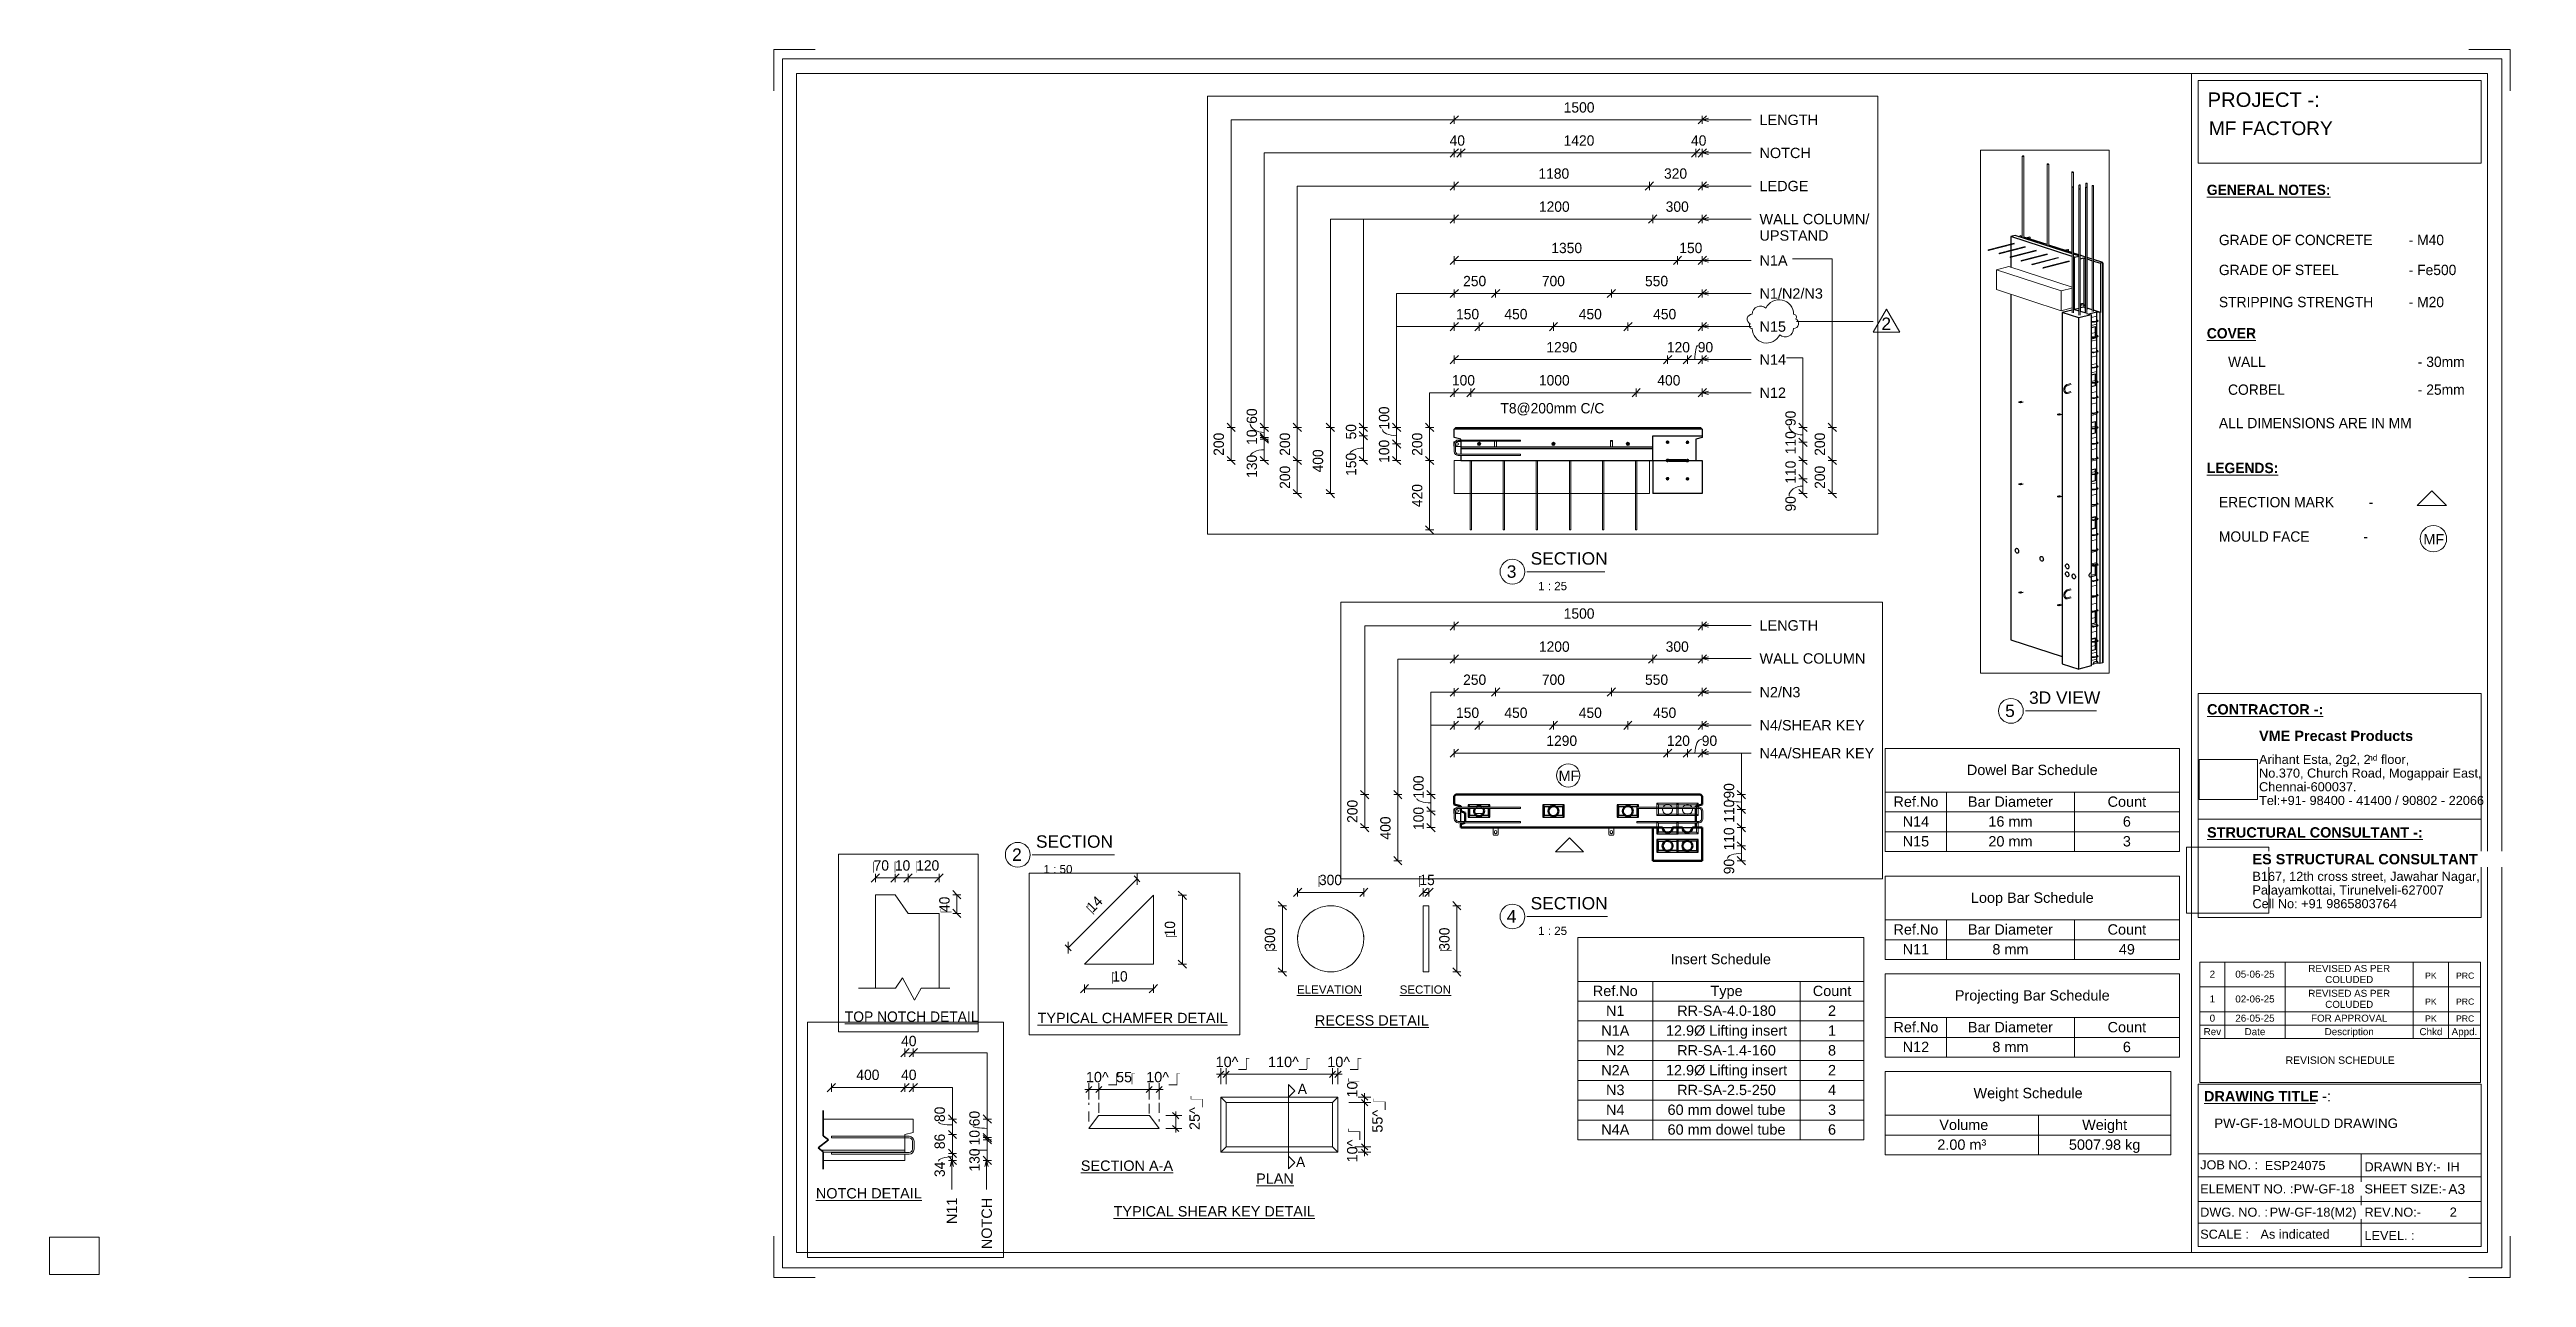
# Paper-space layout 'Layout1' of a CAD drawing. Header units: millimetres. Extents: x 0 to 599, y -1 to 296.
# The model-space entities are those that its viewports show. They can reach past a viewport. Long polylines and large blocks are cut down to what shows.
import ezdxf

# ---------------------------------------------------------------- set-up
doc = ezdxf.new("R2010")
doc.units = ezdxf.units.MM
doc.linetypes.add('Dash', pattern=[6.36, 3.18, -3.18])
doc.linetypes.add('Overhead', pattern=[3.97, 2.38, -1.59])
for name, color, linetype, lineweight in [('A-ANNO-DIMS', 211, 'Continuous', 9), ('A-ANNO-DIMS-1', 211, 'Continuous', 9), ('A-ANNO-DIMS-25', 211, 'Continuous', 9), ('A-ANNO-DIMS-3', 211, 'Continuous', 9), ('A-ANNO-DIMS-80', 211, 'Continuous', 9), ('A-DETL', 90, 'Continuous', 18), ('A-DETL-MBND', 5, 'Continuous', 18), ('A-DETL-THIN', 151, 'Continuous', 18), ('A-FLOR-OVHD', 1, 'Overhead', 18), ('A-GENM', 13, 'Continuous', 18), ('A-WALL', 113, 'Continuous', 25), ('A-WALL-HDLN', 110, 'Dash', 25), ('G-ANNO-REVC', 71, 'Continuous', 9), ('G-ANNO-REVC-IDEN', 71, 'Continuous', 9), ('G-ANNO-SCHD', 231, 'Continuous', 9), ('G-ANNO-TEXT', 231, 'Continuous', 9), ('G-ANNO-TTLB', 6, 'Continuous', 9), ('G-ANNO-TTLB-MEDM', 33, 'Continuous', 9), ('G-ANNO-TTLB-THIN', 151, 'Continuous', 9), ('S-BEAM', 12, 'Continuous', 18), ('S-BEAM-HDLN', 1, 'Dash', 18), ('S-COLS', 52, 'Continuous', 18), ('S-COLS-HDLN', 52, 'Dash', 18), ('S-RBAR', 171, 'Continuous', 18)]:
    doc.layers.add(name, color=color, linetype=linetype, lineweight=lineweight)
doc.layers.add('G-ANNO-NPLT', color=191, linetype='Continuous')
doc.styles.add('Arial_1', font='arial.ttf', dxfattribs={"height": 62.5})
doc.styles.add('Arial_10', font='arial.ttf', dxfattribs={"height": 3.3})
doc.styles.add('Arial_11', font='arial.ttf', dxfattribs={"height": 2.3})
doc.styles.add('Arial_12', font='arial.ttf', dxfattribs={"height": 1.8})
doc.styles.add('Arial_13', font='arial.ttf', dxfattribs={"height": 1.7})
doc.styles.add('Arial_14', font='arial.ttf', dxfattribs={"height": 2})
doc.styles.add('Arial_15', font='arial.ttf', dxfattribs={"height": 3})
doc.styles.add('Arial_16', font='arial.ttf', dxfattribs={"height": 1.5})
doc.styles.add('Arial_2', font='arial.ttf', dxfattribs={"height": 50})
doc.styles.add('Arial_3', font='arial.ttf', dxfattribs={"height": 7.5})
doc.styles.add('Arial_4', font='arial.ttf', dxfattribs={"height": 3.5})
doc.styles.add('Arial_5', font='arial.ttf', dxfattribs={"height": 2.2})
doc.styles.add('Arial_6', font='arial.ttf', dxfattribs={"height": 2.4})
doc.styles.add('Arial_7', font='arial.ttf', dxfattribs={"height": 2.5})
doc.styles.add('Arial_8', font='arial.ttf', dxfattribs={"height": 1.42976})
doc.styles.add('Arial_9', font='arial.ttf', dxfattribs={"height": 2.25})
doc.styles.add('Arial_B', font='arialbd.ttf', dxfattribs={"height": 2.5})
doc.styles.add('Nirmala UI Semilight_1', font='NirmalaS.ttf', dxfattribs={"height": 62.5})
doc.styles.add('Nirmala UI Semilight_2', font='NirmalaS.ttf', dxfattribs={"height": 50})
doc.styles.add('Nirmala UI Semilight_3', font='NirmalaS.ttf', dxfattribs={"height": 7.5})
doc.styles.add('Nirmala UI Semilight_4', font='NirmalaS.ttf', dxfattribs={"height": 200})
doc.styles.add('Nirmala UI Semilight_5', font='NirmalaS.ttf', dxfattribs={"height": 200})
doc.styles.add('Nirmala UI Semilight_6', font='NirmalaS.ttf', dxfattribs={"height": 2.5})
doc.styles.add('Nirmala UI Semilight_7', font='NirmalaS.ttf', dxfattribs={"height": 2.5})
doc.styles.add('Nirmala UI Semilight_B', font='', dxfattribs={"height": 2.5})
doc.styles.get('Nirmala UI Semilight_B').set_extended_font_data('Nirmala UI Semilight', bold=True)
doc.dimstyles.new('Arrow_Filled_-_2_5_NI_UI_3', dxfattribs={"dimscale": 304.8, "dimtxt": 65.460247, "dimasz": 0.164042, "dimexe": 0.082021, "dimexo": 0.0625, "dimgap": 0.082021, "dimtad": 1, "dimdec": 0, "dimzin": 0, "dimdsep": 46, "dimtxsty": 'Nirmala UI Semilight_1', "dimblk1": 'OBLIQUE', "dimblk2": 'OBLIQUE', "dimsah": 1, "dimcen": 0.09, "dimazin": 0, "dimtfac": 1, "dimtdec": 4, "dimtix": 1, "dimtmove": 0, "dimatfit": 3, "dimfxl": 0.082021, "dimfxlon": 1, "dimtvp": 1, "dimtolj": 1, "dimtzin": 0, "dimarcsym": 2})
doc.dimstyles.new('Arrow_Filled_-_2_5_NI_UI_4', dxfattribs={"dimscale": 304.8, "dimtxt": 65.460247, "dimasz": 0.164042, "dimexe": 0.082021, "dimexo": 0.0625, "dimgap": 0.082021, "dimtad": 1, "dimdec": 0, "dimzin": 0, "dimdsep": 46, "dimtxsty": 'Nirmala UI Semilight_1', "dimblk1": 'OBLIQUE', "dimblk2": 'OBLIQUE', "dimsah": 1, "dimcen": 0.09, "dimazin": 0, "dimtfac": 1, "dimtdec": 4, "dimtix": 1, "dimtmove": 1, "dimatfit": 3, "dimfxl": 0.082021, "dimfxlon": 1, "dimtvp": 1, "dimtolj": 1, "dimtzin": 0, "dimarcsym": 2})
doc.dimstyles.new('Arrow_Filled_-_2_5_NI_UI_5', dxfattribs={"dimscale": 304.8, "dimtxt": 65.460247, "dimasz": 0.164042, "dimexe": 0.082021, "dimexo": 0.0625, "dimgap": 0.082021, "dimtad": 1, "dimdec": 0, "dimzin": 0, "dimdsep": 46, "dimtxsty": 'Nirmala UI Semilight_1', "dimblk1": 'OBLIQUE', "dimblk2": 'OBLIQUE', "dimsah": 1, "dimcen": 0.09, "dimazin": 0, "dimtfac": 1, "dimtdec": 4, "dimtix": 1, "dimtmove": 2, "dimatfit": 3, "dimfxl": 0.082021, "dimfxlon": 1, "dimtvp": 1, "dimtolj": 1, "dimtzin": 0, "dimarcsym": 2})
doc.dimstyles.new('Arrow_Filled_-_2_5_NI_UI_6', dxfattribs={"dimscale": 304.8, "dimtxt": 7.85523, "dimasz": 0.019685, "dimexe": 0.009843, "dimexo": 0.0625, "dimgap": 0.009843, "dimtad": 1, "dimdec": 0, "dimzin": 0, "dimdsep": 46, "dimtxsty": 'Nirmala UI Semilight_3', "dimblk1": 'OBLIQUE', "dimblk2": 'OBLIQUE', "dimsah": 1, "dimcen": 0.09, "dimazin": 0, "dimtfac": 1, "dimtdec": 4, "dimtix": 1, "dimtmove": 0, "dimatfit": 3, "dimfxl": 0.009843, "dimfxlon": 1, "dimtvp": 1, "dimtolj": 1, "dimtzin": 0, "dimarcsym": 2})
doc.dimstyles.new('Arrow_Filled_-_2_5_NI_UI_7', dxfattribs={"dimscale": 304.8, "dimtxt": 209.472789, "dimasz": 0.524934, "dimexe": 0.262467, "dimexo": 0.0625, "dimgap": 0.262467, "dimtad": 1, "dimdec": 0, "dimzin": 0, "dimdsep": 46, "dimtxsty": 'Nirmala UI Semilight_4', "dimblk1": 'OBLIQUE', "dimblk2": 'OBLIQUE', "dimsah": 1, "dimcen": 0.09, "dimazin": 0, "dimtfac": 1, "dimtdec": 4, "dimtix": 1, "dimtmove": 2, "dimatfit": 3, "dimfxl": 0.262467, "dimfxlon": 1, "dimtvp": 1, "dimtolj": 1, "dimtzin": 0, "dimarcsym": 2})
doc.dimstyles.new('Arrow_Filled_-_2_5_NI_UI_8', dxfattribs={"dimscale": 304.8, "dimtxt": 209.472789, "dimasz": 0.524934, "dimexe": 0.262467, "dimexo": 0.0625, "dimgap": 0.262467, "dimtad": 1, "dimdec": 0, "dimzin": 0, "dimdsep": 46, "dimtxsty": 'Nirmala UI Semilight_4', "dimblk1": 'OBLIQUE', "dimblk2": 'OBLIQUE', "dimsah": 1, "dimcen": 0.09, "dimazin": 0, "dimtfac": 1, "dimtdec": 4, "dimtix": 1, "dimtmove": 0, "dimatfit": 3, "dimfxl": 0.262467, "dimfxlon": 1, "dimtvp": 1, "dimtolj": 1, "dimtzin": 0, "dimarcsym": 2})
doc.dimstyles.new('Arrow_Filled_-_2_5_NI_UI_9', dxfattribs={"dimscale": 304.8, "dimtxt": 2.61841, "dimasz": 0.006562, "dimexe": 0.003281, "dimexo": 0.0625, "dimgap": 0.003281, "dimtad": 1, "dimdec": 0, "dimzin": 0, "dimdsep": 46, "dimtxsty": 'Nirmala UI Semilight_7', "dimblk1": 'OBLIQUE', "dimblk2": 'OBLIQUE', "dimsah": 1, "dimcen": 0.09, "dimazin": 0, "dimtfac": 1, "dimtdec": 4, "dimtix": 1, "dimtmove": 0, "dimatfit": 3, "dimfxl": 0.003281, "dimfxlon": 1, "dimtvp": 1, "dimtolj": 1, "dimtzin": 0, "dimarcsym": 2})
doc.dimstyles.new('Diagonal_-_2_5mm_Arial', dxfattribs={"dimscale": 304.8, "dimtxt": 2.550648, "dimasz": 0.004921, "dimexe": 0.004921, "dimexo": 0.0625, "dimgap": 0.003281, "dimtad": 1, "dimdec": 0, "dimzin": 0, "dimdsep": 46, "dimtxsty": 'Arial_7', "dimblk1": 'OBLIQUE', "dimblk2": 'OBLIQUE', "dimsah": 1, "dimcen": 0.09, "dimdle": 0.003281, "dimazin": 0, "dimtfac": 1, "dimtdec": 4, "dimtix": 1, "dimtmove": 2, "dimatfit": 3, "dimfxl": 0.007874, "dimfxlon": 1, "dimtvp": 1, "dimtolj": 1, "dimtzin": 0, "dimarcsym": 2})
doc.dimstyles.new('Diagonal_-_2_5mm_Arial_1', dxfattribs={"dimscale": 304.8, "dimtxt": 2.550648, "dimasz": 0.004921, "dimexe": 0.004921, "dimexo": 0.0625, "dimgap": 0.003281, "dimtad": 1, "dimdec": 0, "dimzin": 0, "dimdsep": 46, "dimtxsty": 'Arial_7', "dimblk1": 'OBLIQUE', "dimblk2": 'OBLIQUE', "dimsah": 1, "dimcen": 0.09, "dimdle": 0.003281, "dimazin": 0, "dimtfac": 1, "dimtdec": 4, "dimtix": 1, "dimtmove": 0, "dimatfit": 3, "dimfxl": 0.007874, "dimfxlon": 1, "dimtvp": 1, "dimtolj": 1, "dimtzin": 0, "dimarcsym": 2})
picture_1 = doc.add_image_def('image1.jpg', size_in_pixel=(996, 686))
picture_2 = doc.add_image_def('image2.jpg', size_in_pixel=(1600, 1280))

psp = doc.layouts.get("Layout1")

msp = doc.modelspace()

# ---------------------------------------------------------------- texts
at = {"layer": 'G-ANNO-TEXT', "color": 7, "attachment_point": 1}
for s, insert, char_height, width, style in [('40', (25382.06, 18537.99), 50, 91.3924, 'Nirmala UI Semilight_2'), ('400', (25165.49, 18374.44), 50, 136.2869, 'Nirmala UI Semilight_2'), ('40', (25382.06, 18374.44), 50, 91.3924, 'Nirmala UI Semilight_2'), ('\\LNOTCH DETAIL', (24969.7, 17801.33), 50, 622.1095, 'Arial_2'), ('\\LTYPICAL CHAMFER DETAIL', (25899.03, 3087.48), 7.5, 166.9113, 'Arial_3'), ('\\LTOP NOTCH DETAIL', (26435.94, 1307.17), 200, 2975.864, 'Nirmala UI Semilight_5')]:
    msp.add_mtext(s, dxfattribs=dict(at, insert=insert, char_height=char_height, width=width, style=style))
for s, insert, char_height, width, rotation, style in [('80', (25543.63, 18120.9), 50, 89.789, 90, 'Nirmala UI Semilight_2'), ('60', (25711.97, 18100.51), 50, 89.789, 90, 'Nirmala UI Semilight_2'), ('10', (25711.97, 18008.06), 50, 76.962, 90, 'Nirmala UI Semilight_2'), ('86', (25543.63, 17989.83), 50, 89.789, 90, 'Nirmala UI Semilight_2'), ('130', (25711.97, 17881.7), 50, 121.8565, 90, 'Nirmala UI Semilight_2'), ('34', (25543.63, 17854.64), 50, 91.3924, 90, 'Nirmala UI Semilight_2'), ('N11', (25602.86, 17627.57), 50, 153.924, 90, 'Arial_2'), ('NOTCH', (25771.21, 17505.97), 50, 301.4345, 90, 'Arial_2'), ('LENGTH', (18801.12, 15004.82), 62.5, 428.9028, 0.00066, 'Arial_1'), ('NOTCH', (18801.13, 14804.82), 62.5, 376.7931, 0.00066, 'Arial_1'), ('LEDGE', (18801.13, 14604.82), 62.5, 356.7509, 0.00066, 'Arial_1'), ('WALL COLUMN/', (18801.13, 14404.82), 62.5, 805.6959, 0.00066, 'Arial_1'), ('UPSTAND', (18801.13, 14305.6), 62.5, 505.0631, 0.00066, 'Arial_1'), ('LENGTH', (22376.32, 14168.04), 62.5, 428.9028, 0.00066, 'Arial_1'), ('N1A', (18801.13, 14154.82), 62.5, 204.4303, 0.00066, 'Arial_1'), ('WALL COLUMN', (22376.32, 13968.04), 62.5, 775.6327, 0.00066, 'Arial_1'), ('N1/N2/N3', (18801.13, 13954.82), 62.5, 462.9745, 0.00066, 'Arial_1'), ('N2/N3', (22376.32, 13764.29), 62.5, 298.6286, 0.00066, 'Arial_1'), ('N15', (18801.14, 13754.82), 62.5, 192.405, 0.00066, 'Arial_1'), ('N4/SHEAR KEY', (22376.32, 13564.17), 62.5, 767.6158, 0.00066, 'Arial_1'), ('N14', (18801.14, 13554.83), 62.5, 192.405, 0.00066, 'Arial_1'), ('N4A/SHEAR KEY', (22376.32, 13395.08), 62.5, 837.7634, 0.00066, 'Arial_1'), ('N12', (18801.14, 13354.83), 62.5, 192.405, 0.00066, 'Arial_1'), ('MF', (21161.09, 13258.69), 62.5, 150.3164, 0.00066, 'Arial_1')]:
    msp.add_mtext(s, dxfattribs=dict(at, insert=insert, char_height=char_height, width=width, rotation=rotation, style=style))

# ---------------------------------------------------------------- blocks, each defined once
blk = doc.blocks.new('ES-Landscape-A3 - ES-Landscape-A3-502445-PW-GF-18-MOULD DRAWING')
at = {"layer": 'G-ANNO-TTLB'}
for p, q in [((175.24, 296.27), (185.24, 296.27)), ((175.24, 296.27), (175.24, 286.27)), ((595.24, 296.27), (585.24, 296.27)), ((595.24, 296.27), (595.24, 286.27)), ((519.77, 140.54), (588.2, 140.54)), ((519.77, 86.33), (519.77, 140.54)), ((588.2, 86.33), (588.2, 140.54)), ((519.77, 110.14), (588.2, 110.14)), ((519.77, 6.78), (519.77, 46.03)), ((588.2, 6.78), (588.2, 46.03)), ((559.23, 29.2), (559.23, 6.78)), ((175.24, -0.73), (175.24, 9.27)), ((595.24, -0.73), (595.24, 9.27)), ((175.24, -0.73), (185.24, -0.73)), ((595.24, -0.73), (585.24, -0.73))]:
    blk.add_line(p, q, dxfattribs=at)
at = {"layer": 'G-ANNO-TTLB-MEDM'}
for p, q in [((180.73, 290.44), (180.73, 5.31)), ((180.73, 290.44), (589.79, 290.44)), ((518.17, 290.44), (518.17, 5.31)), ((519.77, 268.77), (519.77, 288.77)), ((519.77, 288.77), (588.2, 288.77)), ((588.2, 288.77), (588.2, 268.77)), ((589.79, 290.44), (589.79, 5.31)), ((588.2, 268.77), (519.77, 268.77)), ((519.77, 86.33), (588.2, 86.33)), ((519.77, 6.78), (588.2, 6.78)), ((180.73, 5.31), (589.79, 5.31))]:
    blk.add_line(p, q, dxfattribs=at)
at = {"layer": 'G-ANNO-TTLB-THIN'}
for p, q in [((177.29, 294.03), (177.29, 1.56)), ((593.23, 294.03), (177.29, 294.03)), ((593.23, 1.56), (593.23, 294.03)), ((519.77, 46.03), (588.2, 46.03)), ((519.77, 29.2), (588.2, 29.2)), ((519.77, 23.64), (588.2, 23.64)), ((519.77, 17.68), (588.2, 17.68)), ((519.77, 12.43), (588.2, 12.43)), ((177.29, 1.56), (593.23, 1.56))]:
    blk.add_line(p, q, dxfattribs=at)
at = {"layer": 'G-ANNO-TTLB', "char_height": 2.2, "attachment_point": 1, "style": 'Arial_5'}
for s, insert, width in [('No.370, Church Road, Mogappair East,', (534.5, 122.37), 63.4135), ('Tel:+91- 98400 - 41400 / 90802 - 22066 ', (534.5, 115.75), 65.2574), ('Chennai-600037.', (534.5, 119.06), 27.6582), ('Cell No: +91 9865803764', (532.9, 90.79), 41.0464), ('Palayamkottai, Tirunelveli-627007', (532.9, 94.09), 54.4346), ('JOB NO. :', (520.26, 27.61), 16.5949), ('DRAWN BY:-', (560, 27.14), 21.7257), ('ELEMENT NO. :', (520.26, 21.79), 26.5359), ('SHEET SIZE:-', (560, 21.79), 23.2489), ('DWG. NO. :', (520.26, 16.16), 19.481), ('REV.NO:-', (560, 16.16), 16.0338), ('SCALE :', (520.26, 10.84), 13.8692), ('LEVEL. :', (560, 10.53), 14.3502)]:
    blk.add_mtext(s, dxfattribs=dict(at, insert=insert, width=width))
at = {"layer": 'G-ANNO-TTLB'}
image = blk.add_image(picture_1, insert=(520, 114.84), size_in_units=(14.11, 9.72), dxfattribs=at)
image.dxf.flags = 7
image = blk.add_image(picture_2, insert=(516.95, 87.39), size_in_units=(19.92, 15.93), dxfattribs=at)
image.dxf.flags = 7
at = {"layer": 'G-ANNO-TTLB', "attachment_point": 1, "bg_fill": 3, "box_fill_scale": 1.25, "bg_fill_color": 256, "bg_fill_true_color": 13158600, "bg_fill_transparency": 0}
for s, insert, char_height, width, style in [('PROJECT -:', (522.05, 285.89), 3.5, 33.3502, 'Arial_4'), ('\\LCONTRACTOR -:', (521.92, 137.94), 2.5, 33.9114, 'Arial_B'), ('\\LSTRUCTURAL CONSULTANT -:', (521.92, 108.18), 2.5, 62.8523, 'Arial_B'), ('\\LDRAWING TITLE', (521.19, 44.36), 2.5, 33.4304, 'Arial_B'), ('A3', (580.27, 21.84), 2.4, 4.9705, 'Arial_6')]:
    blk.add_mtext(s, dxfattribs=dict(at, insert=insert, char_height=char_height, width=width, style=style))
at = {"layer": 'G-ANNO-TTLB', "char_height": 2.5, "attachment_point": 1, "style": 'Arial_B', "bg_fill": 3, "box_fill_scale": 1.25, "bg_fill_color": 256, "bg_fill_true_color": 13158600, "bg_fill_transparency": 0}
for s, insert, width in [('VME Precast Products', (534.5, 131.53), 45.135), ('ES STRUCTURAL CONSULTANT', (532.9, 101.7), 65.6582), ('\\fArial|b1|i0|c0|p34|; ', (548.78, 44.36), 1.2025)]:
    blk.add_mtext(s, dxfattribs=dict(at, insert=insert, width=width))
at = {"layer": 'G-ANNO-TTLB', "attachment_point": 1}
for s, insert, char_height, width, style in [('Arihant Esta, 2g2, 2', (534.5, 125.68), 2.2, 31.9873, 'Arial_5'), ('nd', (560.89, 125.72), 1.43, 2.7257, 'Arial_8'), (' floor,', (563.14, 125.68), 2.2, 9.1392, 'Arial_5'), ('B167, 12th cross street, Jawahar Nagar,', (532.9, 97.4), 2.2, 65.1772, 'Arial_5')]:
    blk.add_mtext(s, dxfattribs=dict(at, insert=insert, char_height=char_height, width=width, style=style))
at = {"layer": 'G-ANNO-TTLB', "insert": (549.77, 44.36), "char_height": 2.5, "width": 2.6456, "attachment_point": 1, "style": 'Arial_7', "bg_fill": 3, "box_fill_scale": 1.25, "bg_fill_color": 256, "bg_fill_true_color": 13158600, "bg_fill_transparency": 0}
blk.add_mtext('-:', dxfattribs=at)
blk = doc.blocks.new('Viewport - M_View Title-1040-PW-GF-18-MOULD DRAWING')
at = {"layer": 'G-ANNO-TTLB'}
for start, end in [(360, 180), (180, 0)]:
    blk.add_arc((-3.5, 0), 3, start, end, dxfattribs=at)
blk = doc.blocks.new('DIMBLOCK100-PW-GF-18-MOULD DRAWING')
at = {"layer": 'A-ANNO-DIMS-1'}
for p, q in [((318.13, 42.87), (316.57, 42.87)), ((318.13, 43.87), (318.13, 41.55)), ((318.13, 42.87), (319.63, 42.87)), ((318.13, 41.55), (314.33, 41.55)), ((318.13, 41.55), (319.63, 41.55))]:
    blk.add_line(p, q, dxfattribs=at)
at = {"layer": 'A-ANNO-DIMS-1', "lineweight": 35}
for p, q in [((318.13, 42.87), (317.38, 43.62)), ((318.13, 41.55), (317.38, 42.3)), ((318.13, 42.87), (318.88, 42.12)), ((318.13, 41.55), (318.88, 40.8))]:
    blk.add_line(p, q, dxfattribs=at)
at = {"layer": 'A-ANNO-DIMS-1', "color": 0, "insert": (313.88, 42.79), "char_height": 2.5, "width": 4.6147, "attachment_point": 1, "rotation": 90, "line_spacing_factor": 0.941778, "style": 'Arial_7'}
blk.add_mtext('10\\fArial|b0|i0|c254|p34|;\u202a', dxfattribs=at)
blk = doc.blocks.new('_Oblique')
at = {"color": 0, "linetype": 'ByBlock', "lineweight": -2}
blk.add_line((-0.5, -0.5), (0.5, 0.5), dxfattribs=at)
blk = doc.blocks.new('DIMBLOCK101-PW-GF-18-MOULD DRAWING')
at = {"layer": 'A-ANNO-DIMS-1', "lineweight": 35}
for p, q in [((318.13, 41.55), (317.38, 42.3)), ((318.13, 41.55), (318.88, 40.8)), ((318.13, 30.88), (317.38, 31.63)), ((318.13, 30.88), (318.88, 30.13))]:
    blk.add_line(p, q, dxfattribs=at)
at = {"layer": 'A-ANNO-DIMS-1'}
for p, q in [((318.13, 41.55), (314.33, 41.55)), ((318.13, 41.55), (318.13, 30.88)), ((318.13, 41.55), (319.63, 41.55)), ((318.13, 30.88), (315.73, 30.88)), ((318.13, 30.88), (319.63, 30.88))]:
    blk.add_line(p, q, dxfattribs=at)
at = {"layer": 'A-ANNO-DIMS-1', "color": 0, "insert": (319.97, 34.29), "char_height": 2.5, "width": 4.6147, "attachment_point": 1, "rotation": 90, "line_spacing_factor": 0.941778, "style": 'Arial_7'}
blk.add_mtext('55^_\\fArial|b0|i0|c254|p34|;\u202a', dxfattribs=at)
blk = doc.blocks.new('DIMBLOCK102-PW-GF-18-MOULD DRAWING')
at = {"layer": 'A-ANNO-DIMS-1'}
for p, q in [((318.13, 30.88), (315.73, 30.88)), ((318.13, 30.88), (318.13, 28.57)), ((318.13, 30.88), (319.63, 30.88)), ((318.13, 29.57), (316.57, 29.57)), ((318.13, 29.57), (319.63, 29.57))]:
    blk.add_line(p, q, dxfattribs=at)
at = {"layer": 'A-ANNO-DIMS-1', "lineweight": 35}
for p, q in [((318.13, 30.88), (317.38, 31.63)), ((318.13, 29.57), (317.38, 30.32)), ((318.13, 30.88), (318.88, 30.13)), ((318.13, 29.57), (318.88, 28.82))]:
    blk.add_line(p, q, dxfattribs=at)
at = {"layer": 'A-ANNO-DIMS-1', "color": 0, "insert": (313.88, 27.09), "char_height": 2.5, "width": 4.6147, "attachment_point": 1, "rotation": 90, "line_spacing_factor": 0.941778, "style": 'Arial_7'}
blk.add_mtext('10^_\\fArial|b0|i0|c254|p34|;\u202a', dxfattribs=at)
blk = doc.blocks.new('DIMBLOCK103-PW-GF-18-MOULD DRAWING')
at = {"layer": 'A-ANNO-DIMS-1'}
for p, q in [((282.33, 48.41), (284.65, 48.41)), ((283.33, 48.41), (283.33, 49.91)), ((283.33, 48.41), (283.33, 46.01)), ((284.65, 48.41), (284.65, 49.91)), ((284.65, 48.41), (284.65, 46.01))]:
    blk.add_line(p, q, dxfattribs=at)
at = {"layer": 'A-ANNO-DIMS-1', "lineweight": 35}
for p, q in [((283.33, 48.41), (282.58, 47.66)), ((283.33, 48.41), (284.08, 49.16)), ((284.65, 48.41), (283.9, 47.66)), ((284.65, 48.41), (285.4, 49.16))]:
    blk.add_line(p, q, dxfattribs=at)
at = {"layer": 'A-ANNO-DIMS-1', "color": 0, "insert": (282.07, 52.66), "char_height": 2.5, "width": 4.6147, "attachment_point": 1, "line_spacing_factor": 0.941778, "style": 'Arial_7'}
blk.add_mtext('10^_\\fArial|b0|i0|c254|p34|;\u202a', dxfattribs=at)
blk = doc.blocks.new('DIMBLOCK104-PW-GF-18-MOULD DRAWING')
at = {"layer": 'A-ANNO-DIMS-1', "lineweight": 35}
for p, q in [((284.65, 48.41), (283.9, 47.66)), ((284.65, 48.41), (285.4, 49.16)), ((310.36, 48.41), (309.61, 47.66)), ((310.36, 48.41), (311.11, 49.16))]:
    blk.add_line(p, q, dxfattribs=at)
at = {"layer": 'A-ANNO-DIMS-1'}
for p, q in [((284.65, 48.41), (284.65, 49.91)), ((284.65, 48.41), (310.36, 48.41)), ((284.65, 48.41), (284.65, 46.01)), ((310.36, 48.41), (310.36, 49.91)), ((310.36, 48.41), (310.36, 46.01))]:
    blk.add_line(p, q, dxfattribs=at)
at = {"layer": 'A-ANNO-DIMS-1', "color": 0, "insert": (294.76, 52.66), "char_height": 2.5, "width": 6.5924, "attachment_point": 1, "line_spacing_factor": 0.941778, "style": 'Arial_7'}
blk.add_mtext('110^_\\fArial|b0|i0|c254|p34|;\u202a', dxfattribs=at)
blk = doc.blocks.new('DIMBLOCK105-PW-GF-18-MOULD DRAWING')
at = {"layer": 'A-ANNO-DIMS-1', "lineweight": 35}
for p, q in [((310.36, 48.41), (309.61, 47.66)), ((310.36, 48.41), (311.11, 49.16)), ((311.67, 48.41), (310.92, 47.66)), ((311.67, 48.41), (312.42, 49.16))]:
    blk.add_line(p, q, dxfattribs=at)
at = {"layer": 'A-ANNO-DIMS-1'}
for p, q in [((310.36, 48.41), (310.36, 49.91)), ((310.36, 48.41), (312.67, 48.41)), ((310.36, 48.41), (310.36, 46.01)), ((311.67, 48.41), (311.67, 49.91)), ((311.67, 48.41), (311.67, 46.01))]:
    blk.add_line(p, q, dxfattribs=at)
at = {"layer": 'A-ANNO-DIMS-1', "color": 0, "insert": (309.09, 52.66), "char_height": 2.5, "width": 4.6147, "attachment_point": 1, "line_spacing_factor": 0.941778, "style": 'Arial_7'}
blk.add_mtext('10^_\\fArial|b0|i0|c254|p34|;\u202a', dxfattribs=at)
blk = doc.blocks.new('DIMBLOCK106-PW-GF-18-MOULD DRAWING')
at = {"layer": 'A-ANNO-DIMS-1'}
for p, q in [((272.43, 38.41), (270.03, 38.41)), ((272.43, 39.41), (272.43, 34.31)), ((272.43, 38.41), (273.93, 38.41)), ((272.43, 35.31), (270.03, 35.31)), ((272.43, 35.31), (273.93, 35.31))]:
    blk.add_line(p, q, dxfattribs=at)
at = {"layer": 'A-ANNO-DIMS-1', "lineweight": 35}
for p, q in [((272.43, 38.41), (271.68, 39.16)), ((272.43, 35.31), (271.68, 36.06)), ((272.43, 38.41), (273.18, 37.66)), ((272.43, 35.31), (273.18, 34.56))]:
    blk.add_line(p, q, dxfattribs=at)
at = {"layer": 'A-ANNO-DIMS-1', "color": 0, "insert": (275.76, 34.94), "char_height": 2.5, "width": 4.6147, "attachment_point": 1, "rotation": 90, "line_spacing_factor": 0.941778, "style": 'Arial_7'}
blk.add_mtext('25^_\\fArial|b0|i0|c254|p34|;\u202a', dxfattribs=at)
blk = doc.blocks.new('DIMBLOCK107-PW-GF-18-MOULD DRAWING')
at = {"layer": 'A-ANNO-DIMS-1'}
for p, q in [((250.42, 44.75), (253.82, 44.75)), ((251.42, 44.75), (251.42, 46.25)), ((251.42, 44.75), (251.42, 42.35)), ((253.82, 44.75), (253.82, 46.25)), ((253.82, 44.75), (253.82, 42.35))]:
    blk.add_line(p, q, dxfattribs=at)
at = {"layer": 'A-ANNO-DIMS-1', "lineweight": 35}
for p, q in [((251.42, 44.75), (250.67, 44)), ((251.42, 44.75), (252.17, 45.5)), ((253.82, 44.75), (253.07, 44)), ((253.82, 44.75), (254.57, 45.5))]:
    blk.add_line(p, q, dxfattribs=at)
at = {"layer": 'A-ANNO-DIMS-1', "color": 0, "insert": (250.7, 48.99), "char_height": 2.5, "width": 4.6147, "attachment_point": 1, "line_spacing_factor": 0.941778, "style": 'Arial_7'}
blk.add_mtext('10^_\\fArial|b0|i0|c254|p34|;\u202a', dxfattribs=at)
blk = doc.blocks.new('DIMBLOCK108-PW-GF-18-MOULD DRAWING')
at = {"layer": 'A-ANNO-DIMS-1', "lineweight": 35}
for p, q in [((253.82, 44.75), (253.07, 44)), ((253.82, 44.75), (254.57, 45.5)), ((266.01, 44.75), (265.26, 44)), ((266.01, 44.75), (266.76, 45.5))]:
    blk.add_line(p, q, dxfattribs=at)
at = {"layer": 'A-ANNO-DIMS-1'}
for p, q in [((253.82, 44.75), (253.82, 46.25)), ((253.82, 44.75), (266.01, 44.75)), ((253.82, 44.75), (253.82, 42.35)), ((266.01, 44.75), (266.01, 46.25)), ((266.01, 44.75), (266.01, 42.35))]:
    blk.add_line(p, q, dxfattribs=at)
at = {"layer": 'A-ANNO-DIMS-1', "color": 0, "insert": (257.99, 48.99), "char_height": 2.5, "width": 4.6147, "attachment_point": 1, "line_spacing_factor": 0.941778, "style": 'Arial_7'}
blk.add_mtext('55\\fArial|b0|i0|c254|p34|;\u202a', dxfattribs=at)
blk = doc.blocks.new('DIMBLOCK109-PW-GF-18-MOULD DRAWING')
at = {"layer": 'A-ANNO-DIMS-1', "lineweight": 35}
for p, q in [((266.01, 44.75), (265.26, 44)), ((266.01, 44.75), (266.76, 45.5)), ((268.42, 44.75), (267.67, 44)), ((268.42, 44.75), (269.17, 45.5))]:
    blk.add_line(p, q, dxfattribs=at)
at = {"layer": 'A-ANNO-DIMS-1'}
for p, q in [((266.01, 44.75), (266.01, 46.25)), ((266.01, 44.75), (269.42, 44.75)), ((266.01, 44.75), (266.01, 42.35)), ((268.42, 44.75), (268.42, 46.25)), ((268.42, 44.75), (268.42, 42.35))]:
    blk.add_line(p, q, dxfattribs=at)
at = {"layer": 'A-ANNO-DIMS-1', "color": 0, "insert": (265.29, 48.99), "char_height": 2.5, "width": 4.6147, "attachment_point": 1, "line_spacing_factor": 0.941778, "style": 'Arial_7'}
blk.add_mtext('10^_\\fArial|b0|i0|c254|p34|;\u202a', dxfattribs=at)
blk = doc.blocks.new('DIMBLOCK110-PW-GF-18-MOULD DRAWING')
at = {"layer": 'A-ANNO-DIMS-1'}
for p, q in [((298.23, 89.18), (297.23, 90.18)), ((298.23, 89.18), (297.23, 89.18)), ((298.23, 73.18), (298.23, 89.18)), ((298.23, 89.18), (299.23, 88.18)), ((298.23, 89.18), (299.23, 89.18)), ((298.23, 73.18), (297.23, 74.18)), ((298.23, 73.18), (297.23, 73.18)), ((298.23, 73.18), (299.23, 72.18)), ((298.23, 73.18), (299.23, 73.18))]:
    blk.add_line(p, q, dxfattribs=at)
at = {"layer": 'A-ANNO-DIMS-1', "color": 0, "insert": (293.97, 78.32), "char_height": 2.5, "width": 6.8555, "attachment_point": 1, "rotation": 90, "line_spacing_factor": 1.142579, "style": 'Nirmala UI Semilight_7'}
blk.add_mtext('\u202a300', dxfattribs=at)
blk = doc.blocks.new('DIMBLOCK111-PW-GF-18-MOULD DRAWING')
at = {"layer": 'A-ANNO-DIMS-1'}
for p, q in [((301.93, 92.4), (300.93, 91.4)), ((301.93, 92.4), (302.93, 93.4)), ((301.93, 92.4), (301.93, 93.4)), ((301.93, 92.4), (317.93, 92.4)), ((301.93, 92.4), (301.93, 91.4)), ((317.93, 92.4), (316.93, 91.4)), ((317.93, 92.4), (318.93, 93.4)), ((317.93, 92.4), (317.93, 93.4)), ((317.93, 92.4), (317.93, 91.4))]:
    blk.add_line(p, q, dxfattribs=at)
at = {"layer": 'A-ANNO-DIMS-1', "color": 0, "insert": (307.08, 96.67), "char_height": 2.5, "width": 6.8555, "attachment_point": 1, "line_spacing_factor": 1.142579, "style": 'Nirmala UI Semilight_7'}
blk.add_mtext('\u202a300', dxfattribs=at)
blk = doc.blocks.new('DIMBLOCK112-PW-GF-18-MOULD DRAWING')
at = {"layer": 'A-ANNO-DIMS-1'}
for p, q in [((332.32, 92.4), (331.32, 91.4)), ((332.32, 92.4), (333.32, 93.4)), ((332.32, 92.4), (332.32, 93.4)), ((332.32, 92.4), (333.69, 92.4)), ((332.32, 92.4), (332.32, 91.4)), ((333.69, 92.4), (332.69, 91.4)), ((333.69, 92.4), (334.69, 93.4)), ((333.69, 92.4), (333.69, 93.4)), ((333.69, 92.4), (333.69, 91.4))]:
    blk.add_line(p, q, dxfattribs=at)
at = {"layer": 'A-ANNO-DIMS-1', "color": 0, "insert": (331.38, 96.67), "char_height": 2.5, "width": 3.8848, "attachment_point": 1, "line_spacing_factor": 1.142579, "style": 'Nirmala UI Semilight_7'}
blk.add_mtext('\u202a15', dxfattribs=at)
blk = doc.blocks.new('DIMBLOCK113-PW-GF-18-MOULD DRAWING')
at = {"layer": 'A-ANNO-DIMS-1'}
for p, q in [((340.44, 89.18), (339.44, 90.18)), ((340.44, 89.18), (339.44, 89.18)), ((340.44, 89.18), (340.44, 73.18)), ((340.44, 89.18), (341.44, 88.18)), ((340.44, 89.18), (341.44, 89.18)), ((340.44, 73.18), (339.44, 74.18)), ((340.44, 73.18), (339.44, 73.18)), ((340.44, 73.18), (341.44, 72.18)), ((340.44, 73.18), (341.44, 73.18))]:
    blk.add_line(p, q, dxfattribs=at)
at = {"layer": 'A-ANNO-DIMS-1', "color": 0, "insert": (336.17, 78.32), "char_height": 2.5, "width": 6.8555, "attachment_point": 1, "rotation": 90, "line_spacing_factor": 1.142579, "style": 'Nirmala UI Semilight_7'}
blk.add_mtext('\u202a300', dxfattribs=at)
blk = doc.blocks.new('Family - ___-3227848-PW-GF-18-MOULD DRAWING')
at = {"layer": 'G-ANNO-REVC'}
for centre, radius, start, end in [((413.89, 232.25), 2, 48.18969, 180), ((418.39, 232.25), 3.5, 0, 154.79123), ((411.89, 231.04), 1.21, 90, 244.79123), ((411.89, 229.48), 0.692, 138.18969, 270), ((415.39, 228.79), 3.5, 180, 334.79123), ((419.89, 228.79), 2, 228.18969, 0), ((421.89, 231.56), 0.692, 318.18969, 90), ((421.89, 230), 1.21, 270, 64.79123)]:
    blk.add_arc(centre, radius, start, end, dxfattribs=at)
blk = doc.blocks.new('M_Revision Tag - M_Revision Tag-33754-PW-GF-18-MOULD DRAWING')
at = {"layer": 'G-ANNO-REVC-IDEN'}
for p, q in [((0, 3.51), (-3.21, -2.04)), ((0, 3.51), (3.21, -2.04)), ((-3.21, -2.04), (3.21, -2.04))]:
    blk.add_line(p, q, dxfattribs=at)
blk = doc.blocks.new('RR spread anchor face based - RR-SA-4_0-180-1726831-Elevation Top')
at = {"layer": 'A-GENM'}
for p, q in [((-9641.62, 12996.22), (-9641.62, 13029.71)), ((-9629.62, 13029.71), (-9629.62, 12996.22)), ((-9641.62, 12993.72), (-9641.62, 12996.22)), ((-9641.62, 12996.22), (-9629.62, 12996.22)), ((-9629.62, 12993.72), (-9641.62, 12993.72)), ((-9629.62, 12996.22), (-9629.62, 12993.72))]:
    blk.add_line(p, q, dxfattribs=at)
blk = doc.blocks.new('RR spread anchor face based - RR-SA-4_0-180-V2-Elevation Top')
at = {"layer": 'A-GENM'}
for p, q in [((-8941.62, 13031.22), (-8941.62, 13033.72)), ((-8941.62, 13033.72), (-8929.62, 13033.72)), ((-8941.62, 12996.22), (-8941.62, 13031.22)), ((-8941.62, 13031.22), (-8929.62, 13031.22)), ((-8929.62, 13033.72), (-8929.62, 13031.22)), ((-8929.62, 13031.22), (-8929.62, 12996.22)), ((-8941.62, 12993.72), (-8941.62, 12996.22)), ((-8941.62, 12996.22), (-8929.62, 12996.22)), ((-8929.62, 12993.72), (-8941.62, 12993.72)), ((-8929.62, 12996.22), (-8929.62, 12993.72))]:
    blk.add_line(p, q, dxfattribs=at)
blk = doc.blocks.new('RR spread anchor face based - RR-SA-2_5-250-2997505-Elevation Top')
at = {"layer": 'A-GENM'}
for p, q in [((-9883.11, 13028.69), (-9888.11, 13026.19)), ((-9888.11, 13026.19), (-9888.11, 13001.19)), ((-9880.11, 13028.69), (-9883.11, 13028.69)), ((-9845.62, 13028.69), (-9866.88, 13028.69)), ((-9872.61, 13020.69), (-9866.61, 13020.69)), ((-9866.61, 13006.69), (-9872.61, 13006.69)), ((-9888.11, 13001.19), (-9885.62, 12999.95)), ((-9877.61, 12998.69), (-9845.62, 12998.69))]:
    blk.add_line(p, q, dxfattribs=at)
for centre, start, end in [((-9872.61, 13013.69), 90.00126, 120.00126), ((-9866.61, 13013.69), 270.00126, 90.00126), ((-9872.61, 13013.69), 225.00126, 270.00126)]:
    blk.add_arc(centre, 7, start, end, dxfattribs=at)
blk = doc.blocks.new('12_7Ø_ Lifting Insert_COLUMN - 12_9Ø Lifting insert-1653057-Elevation Top')
at = {"layer": 'A-GENM'}
for p, q in [((-8582.76, 12919.39), (-8582.76, 12919.4)), ((-8482.76, 12919.39), (-8482.76, 12919.4)), ((-8588.46, 12908.05), (-8588.46, 12908.05)), ((-8488.46, 12908.05), (-8488.46, 12908.05))]:
    blk.add_line(p, q, dxfattribs=at)
at = {"layer": 'A-GENM', "flags": 128}
for points in [[(-8585.61, 12907.37), (-8590.12, 12909.25), (-8591.96, 12913.77), (-8590.05, 12918.26), (-8585.61, 12920.07)], [(-8485.61, 12920.07), (-8487.58, 12920.07), (-8493.32, 12920.07), (-8502.38, 12920.07), (-8514.06, 12920.07), (-8527.43, 12920.07), (-8541.44, 12920.07), (-8554.99, 12920.07), (-8567.03, 12920.07), (-8576.59, 12920.07), (-8582.93, 12920.07), (-8585.56, 12920.07), (-8585.61, 12920.07)], [(-8585.61, 12907.37), (-8583.65, 12907.37), (-8577.91, 12907.37), (-8568.84, 12907.37), (-8557.17, 12907.37), (-8543.8, 12907.37), (-8529.79, 12907.37), (-8516.23, 12907.37), (-8504.2, 12907.37), (-8494.64, 12907.37), (-8488.29, 12907.37), (-8485.67, 12907.37), (-8485.61, 12907.37)]]:
    blk.add_lwpolyline(points, dxfattribs=at)
blk = doc.blocks.new('RR spread anchor face based - RR-SA-1_4-160-1726851-Elevation Top1')
at = {"layer": 'A-GENM'}
for p, q in [((-9650.58, 12913.69), (-9650.57, 12873.69)), ((-9620.57, 12873.69), (-9620.58, 12913.69)), ((-9642.57, 12884.19), (-9642.58, 12890.19)), ((-9628.58, 12890.19), (-9628.57, 12884.19)), ((-9650.57, 12873.69), (-9648.07, 12868.69)), ((-9623.07, 12868.69), (-9620.57, 12873.69)), ((-9648.07, 12868.69), (-9623.07, 12868.69))]:
    blk.add_line(p, q, dxfattribs=at)
for centre, start, end in [((-9635.58, 12890.19), 0.00126, 180.00126), ((-9635.57, 12884.19), 180.00126, 0.00126)]:
    blk.add_arc(centre, 7, start, end, dxfattribs=at)
blk = doc.blocks.new('RR spread anchor face based - RR-SA-2_5-250-2997505-Elevation Top1')
at = {"layer": 'A-GENM'}
for p, q in [((-9883.07, 13028.69), (-9888.07, 13026.19)), ((-9888.07, 13026.19), (-9888.07, 13001.19)), ((-9880.28, 13028.69), (-9883.07, 13028.69)), ((-9845.57, 13028.69), (-9866.8, 13028.69)), ((-9710.04, 13028.69), (-9761.11, 13028.69)), ((-9872.57, 13020.69), (-9866.57, 13020.69)), ((-9866.57, 13006.69), (-9872.57, 13006.69)), ((-9888.07, 13001.19), (-9885.57, 12999.94)), ((-9877.57, 12998.69), (-9845.57, 12998.69)), ((-9761.11, 12998.69), (-9710.04, 12998.69))]:
    blk.add_line(p, q, dxfattribs=at)
for centre, start, end in [((-9872.57, 13013.69), 90.00126, 120.00126), ((-9866.57, 13013.69), 270.00126, 90.00126), ((-9872.57, 13013.69), 224.92495, 270.00126)]:
    blk.add_arc(centre, 7, start, end, dxfattribs=at)
blk = doc.blocks.new('Rebar Bar - Part 2739742299-431004-3D Ortho')
at = {"layer": 'S-RBAR'}
for p, q in [((4095.29, 8761.29), (4095.29, 7237.41)), ((4111.29, 7237.41), (4111.29, 8761.29))]:
    blk.add_line(p, q, dxfattribs=at)
for points in [[(4109.27, 8762.83, 0), (4107.69, 8763.22, 0), (4105.81, 8763.48, 0), (4103.76, 8763.6, 0), (4101.68, 8763.55, 0), (4099.71, 8763.36, 0), (4097.98, 8763.02, 0), (4096.61, 8762.56, 0), (4095.7, 8762.02, 0), (4095.31, 8761.43, 0), (4095.46, 8760.82, 0), (4096.14, 8760.25, 0), (4097.31, 8759.76, 0)], [(4097.31, 8759.76, 0), (4098.89, 8759.36, 0), (4100.77, 8759.1, 0), (4102.82, 8758.98, 0), (4104.91, 8759.03, 0), (4106.88, 8759.23, 0), (4108.61, 8759.56, 0), (4109.98, 8760.02, 0), (4110.89, 8760.56, 0), (4111.28, 8761.15, 0), (4111.13, 8761.76, 0), (4110.44, 8762.33, 0), (4109.27, 8762.83, 0)]]:
    blk.add_polyline3d(points, dxfattribs=at)
blk = doc.blocks.new('Rebar Bar - Part 2739742299-V3-3D Ortho')
at = {"layer": 'S-RBAR'}
for p, q in [((4015.57, 8787.19), (4015.57, 8741.85)), ((4031.57, 7263.31), (4031.57, 8787.19))]:
    blk.add_line(p, q, dxfattribs=at)
for points in [[(4029.55, 8788.73, 0), (4027.97, 8789.12, 0), (4026.09, 8789.38, 0), (4024.04, 8789.5, 0), (4021.96, 8789.45, 0), (4019.98, 8789.26, 0), (4018.26, 8788.92, 0), (4016.89, 8788.46, 0), (4015.98, 8787.92, 0), (4015.58, 8787.33, 0), (4015.73, 8786.73, 0), (4016.42, 8786.16, 0), (4017.59, 8785.66, 0)], [(4017.59, 8785.66, 0), (4019.17, 8785.26, 0), (4021.05, 8785, 0), (4023.1, 8784.88, 0), (4025.18, 8784.93, 0), (4027.16, 8785.13, 0), (4028.89, 8785.46, 0), (4030.25, 8785.92, 0), (4031.16, 8786.46, 0), (4031.56, 8787.06, 0), (4031.41, 8787.66, 0), (4030.72, 8788.23, 0), (4029.55, 8788.73, 0)]]:
    blk.add_polyline3d(points, dxfattribs=at)
blk = doc.blocks.new('Rebar Bar - Part 2364595432-431004-3D Ortho')
at = {"layer": 'S-RBAR'}
for p, q in [((3933.49, 8766.04), (3933.49, 8720.74)), ((3949.49, 7318.95), (3949.49, 8766.04))]:
    blk.add_line(p, q, dxfattribs=at)
for points in [[(3947.47, 8767.58, 0), (3945.89, 8767.97, 0), (3944.01, 8768.24, 0), (3941.96, 8768.35, 0), (3939.87, 8768.31, 0), (3937.9, 8768.11, 0), (3936.17, 8767.77, 0), (3934.81, 8767.31, 0), (3933.9, 8766.77, 0), (3933.5, 8766.18, 0), (3933.65, 8765.58, 0), (3934.34, 8765.01, 0), (3935.51, 8764.51, 0)], [(3935.51, 8764.51, 0), (3937.09, 8764.11, 0), (3938.97, 8763.85, 0), (3941.02, 8763.74, 0), (3943.1, 8763.78, 0), (3945.07, 8763.98, 0), (3946.8, 8764.32, 0), (3948.17, 8764.77, 0), (3949.08, 8765.32, 0), (3949.47, 8765.91, 0), (3949.32, 8766.51, 0), (3948.64, 8767.08, 0), (3947.47, 8767.58, 0)]]:
    blk.add_polyline3d(points, dxfattribs=at)
blk = doc.blocks.new('Rebar Bar - Part 2702964208-431004-3D Ortho')
at = {"layer": 'S-RBAR'}
for p, q in [((3851.21, 8744.51), (3851.21, 7221.08)), ((3867.21, 7221.08), (3867.21, 8744.51))]:
    blk.add_line(p, q, dxfattribs=at)
for points in [[(3865.19, 8746.05, 0), (3863.61, 8746.44, 0), (3861.73, 8746.7, 0), (3859.68, 8746.82, 0), (3857.59, 8746.77, 0), (3855.62, 8746.58, 0), (3853.89, 8746.24, 0), (3852.53, 8745.78, 0), (3851.61, 8745.24, 0), (3851.22, 8744.65, 0), (3851.37, 8744.05, 0), (3852.06, 8743.48, 0), (3853.23, 8742.98, 0)], [(3853.23, 8742.98, 0), (3854.81, 8742.58, 0), (3856.69, 8742.32, 0), (3858.74, 8742.21, 0), (3860.82, 8742.25, 0), (3862.79, 8742.45, 0), (3864.52, 8742.79, 0), (3865.89, 8743.24, 0), (3866.8, 8743.78, 0), (3867.19, 8744.38, 0), (3867.04, 8744.98, 0), (3866.36, 8745.55, 0), (3865.19, 8746.05, 0)]]:
    blk.add_polyline3d(points, dxfattribs=at)
blk = doc.blocks.new('RR spread anchor face based - RR-SA-1_4-160-1726851-3D Ortho')
at = {"layer": 'A-GENM'}
for p, q in [((3240.53, 5161.84), (3210.64, 5154.16)), ((3210.64, 5154.16), (3208.56, 5152.66)), ((3223.8, 5154.45), (3228.28, 5155.6)), ((3230.57, 5147.69), (3260.47, 5155.36)), ((3208.56, 5152.66), (3225.17, 5147.27)), ((3208.56, 5146.92), (3208.56, 5152.66)), ((3225.17, 5141.52), (3208.56, 5146.92)), ((3225.17, 5147.27), (3230.57, 5147.69)), ((3225.17, 5141.52), (3225.17, 5147.27)), ((3260.47, 5149.62), (3230.57, 5141.94)), ((3230.57, 5147.69), (3230.57, 5141.94)), ((3237.59, 5152.58), (3233.1, 5151.43)), ((3230.57, 5141.94), (3225.17, 5141.52))]:
    blk.add_line(p, q, dxfattribs=at)
for points in [[(3233.1, 5151.43, 0), (3231.59, 5151.13, 0), (3229.86, 5150.96, 0), (3228.04, 5150.92, 0), (3226.25, 5151.02, 0), (3224.6, 5151.25, 0), (3223.22, 5151.6, 0), (3222.19, 5152.03, 0), (3221.59, 5152.53, 0), (3221.46, 5153.06, 0), (3221.81, 5153.58, 0), (3222.6, 5154.05, 0), (3223.8, 5154.45, 0)], [(3228.28, 5155.6, 0), (3229.8, 5155.9, 0), (3231.52, 5156.07, 0), (3233.35, 5156.11, 0), (3235.14, 5156.01, 0), (3236.79, 5155.78, 0), (3238.17, 5155.43, 0), (3239.19, 5155, 0), (3239.79, 5154.5, 0), (3239.92, 5153.97, 0), (3239.58, 5153.45, 0), (3238.78, 5152.98, 0), (3237.59, 5152.58, 0)]]:
    blk.add_polyline3d(points, dxfattribs=at)
blk = doc.blocks.new('RR spread anchor face based - RR-SA-4_0-180-1726831-3D Ortho')
at = {"layer": 'A-GENM'}
for p, q in [((3306.31, 8128.07), (3308.18, 8133.34)), ((3308.18, 8133.34), (3334.34, 8140.06)), ((3308.18, 8133.34), (3316.15, 8130.75)), ((3342.31, 8137.46), (3316.15, 8130.75)), ((3334.34, 8140.06), (3342.31, 8137.46)), ((3344.18, 8133.16), (3342.31, 8137.46)), ((3344.18, 8099.81), (3344.18, 8133.16)), ((3306.31, 8112.11), (3306.31, 8128.07)), ((3314.28, 8125.48), (3306.31, 8128.07)), ((3316.15, 8130.75), (3314.28, 8125.48)), ((3314.28, 8125.48), (3314.28, 8109.52)), ((3327.98, 8113.24), (3327.98, 8117.07)), ((3322.5, 8107.2), (3322.5, 8111.03)), ((3335.96, 8114.48), (3335.96, 8110.65))]:
    blk.add_line(p, q, dxfattribs=at)
for points in [[(3322.5, 8111.03, 0), (3322.73, 8113.32, 0), (3323.4, 8115.57, 0), (3324.47, 8117.63, 0), (3325.87, 8119.36, 0), (3327.49, 8120.63, 0), (3329.23, 8121.37, 0), (3330.97, 8121.53, 0), (3332.59, 8121.08, 0), (3333.98, 8120.07, 0), (3335.05, 8118.56, 0), (3335.73, 8116.66, 0), (3335.96, 8114.48, 0)], [(3327.98, 8117.07, 0), (3327.75, 8119.25, 0), (3327.36, 8120.54, 0)], [(3325.82, 8106.36, 0), (3326.01, 8106.65, 0), (3327.08, 8108.71, 0), (3327.75, 8110.96, 0), (3327.98, 8113.24, 0)], [(3335.96, 8110.65, 0), (3335.73, 8108.37, 0), (3335.05, 8106.12, 0), (3333.98, 8104.06, 0), (3333.42, 8103.27, 0)]]:
    blk.add_polyline3d(points, dxfattribs=at)
blk = doc.blocks.new('Rebar Bar - Part 1026889929-431004-3D Ortho')
at = {"layer": 'S-RBAR'}
for p, q in [((3248.8, 9117.02), (3248.8, 8130.79)), ((3268.8, 8124.29), (3268.8, 9117.02))]:
    blk.add_line(p, q, dxfattribs=at)
for points in [[(3266.28, 9118.94, 0), (3264.3, 9119.43, 0), (3261.96, 9119.76, 0), (3259.39, 9119.91, 0), (3256.79, 9119.85, 0), (3254.32, 9119.6, 0), (3252.16, 9119.18, 0), (3250.45, 9118.61, 0), (3249.31, 9117.93, 0), (3248.82, 9117.19, 0), (3249.01, 9116.44, 0), (3249.87, 9115.73, 0), (3251.33, 9115.1, 0)], [(3251.33, 9115.1, 0), (3253.3, 9114.61, 0), (3255.65, 9114.28, 0), (3258.22, 9114.14, 0), (3260.82, 9114.19, 0), (3263.29, 9114.44, 0), (3265.45, 9114.86, 0), (3267.16, 9115.43, 0), (3268.3, 9116.11, 0), (3268.79, 9116.85, 0), (3268.6, 9117.61, 0), (3267.74, 9118.32, 0), (3266.28, 9118.94, 0)]]:
    blk.add_polyline3d(points, dxfattribs=at)
blk = doc.blocks.new('Rebar Bar - Part 864883769-431004-3D Ortho')
at = {"layer": 'S-RBAR'}
for p, q in [((3815.96, 7849.74), (3500.27, 7768.7)), ((3502.26, 7760.95), (3817.95, 7841.99))]:
    blk.add_line(p, q, dxfattribs=at)
for points in [[(3503.92, 7763.96, 0), (3503.83, 7764.98, 0), (3503.57, 7765.99, 0), (3503.15, 7766.92, 0), (3502.6, 7767.71, 0), (3501.96, 7768.3, 0), (3501.27, 7768.66, 0), (3500.58, 7768.75, 0), (3499.94, 7768.57, 0), (3499.39, 7768.15, 0), (3498.97, 7767.49, 0), (3498.7, 7766.65, 0), (3498.61, 7765.69, 0)], [(3498.61, 7765.69, 0), (3498.7, 7764.67, 0), (3498.97, 7763.66, 0), (3499.39, 7762.73, 0), (3499.94, 7761.94, 0), (3500.58, 7761.35, 0), (3501.27, 7761, 0), (3501.96, 7760.9, 0), (3502.6, 7761.08, 0), (3503.15, 7761.51, 0), (3503.57, 7762.16, 0), (3503.83, 7763, 0), (3503.92, 7763.96, 0)]]:
    blk.add_polyline3d(points, dxfattribs=at)
blk = doc.blocks.new('Rebar Bar - Part 1534017773-431004-3D Ortho')
at = {"layer": 'S-RBAR'}
for p, q in [((4094.22, 7116.91), (4081.16, 7121.15)), ((4081.16, 7112.74), (4091.75, 7109.3))]:
    blk.add_line(p, q, dxfattribs=at)
blk = doc.blocks.new('Rebar Bar - Part 2227165887-431004-3D Ortho')
at = {"layer": 'S-RBAR'}
for points in [[(4094.22, 7116.91, 0), (4102.18, 7115.43, 0), (4113.78, 7115.44, 0), (4120.22, 7116.5, 0)], [(4091.75, 7109.3, 0), (4102.12, 7107.4, 0), (4115.21, 7107.54, 0), (4122.21, 7108.75, 0)]]:
    blk.add_polyline3d(points, dxfattribs=at)
blk = doc.blocks.new('Rebar Bar - Part 3241041724-431004-3D Ortho')
at = {"layer": 'S-RBAR'}
for p, q in [((4154.7, 7125.35), (4120.22, 7116.5)), ((4122.21, 7108.75), (4156.69, 7117.6))]:
    blk.add_line(p, q, dxfattribs=at)
blk = doc.blocks.new('Rebar Bar - Part 2227165887-V4-3D Ortho')
at = {"layer": 'S-RBAR'}
blk.add_line((4156.35, 7125.75), (4156.12, 7125.83), dxfattribs=at)
for points in [[(4157.47, 7126.38, 0), (4156.35, 7125.84, 0), (4154.7, 7125.35, 0)], [(4158.59, 7133.43, 0), (4163.92, 7130.71, 0), (4166.28, 7124.58, 0), (4162.84, 7120.08, 0), (4156.69, 7117.6, 0)]]:
    blk.add_polyline3d(points, dxfattribs=at)
blk = doc.blocks.new('Rebar Bar - Part 3098984773-431004-3D Ortho')
at = {"layer": 'S-RBAR'}
for p, q in [((4158.59, 7133.43), (4143.35, 7138.39)), ((4140.87, 7130.78), (4156.12, 7125.83))]:
    blk.add_line(p, q, dxfattribs=at)
blk = doc.blocks.new('Rebar Bar - Part 3098984773-V5-3D Ortho')
at = {"layer": 'S-RBAR'}
for p, q in [((4158.59, 6396.24), (4143.35, 6401.19)), ((4141.29, 6393.45), (4156.12, 6388.63))]:
    blk.add_line(p, q, dxfattribs=at)
blk = doc.blocks.new('Rebar Bar - Part 1534017773-V6-3D Ortho')
at = {"layer": 'S-RBAR'}
for p, q in [((4094.22, 3062.35), (4081.16, 3066.59)), ((4080.93, 3058.25), (4091.75, 3054.74))]:
    blk.add_line(p, q, dxfattribs=at)
blk = doc.blocks.new('Rebar Bar - Part 1814174108-431004-3D Ortho')
at = {"layer": 'S-RBAR'}
for p, q in [((3547.78, 9019.89), (3547.78, 8033.66)), ((3567.78, 8027.16), (3567.78, 9019.89))]:
    blk.add_line(p, q, dxfattribs=at)
for points in [[(3565.26, 9021.81, 0), (3563.28, 9022.3, 0), (3560.93, 9022.63, 0), (3558.37, 9022.77, 0), (3555.77, 9022.72, 0), (3553.3, 9022.47, 0), (3551.14, 9022.05, 0), (3549.43, 9021.48, 0), (3548.29, 9020.8, 0), (3547.8, 9020.06, 0), (3547.99, 9019.31, 0), (3548.84, 9018.59, 0), (3550.31, 9017.97, 0)], [(3550.31, 9017.97, 0), (3552.28, 9017.48, 0), (3554.63, 9017.15, 0), (3557.2, 9017.01, 0), (3559.8, 9017.06, 0), (3562.27, 9017.31, 0), (3564.43, 9017.73, 0), (3566.14, 9018.3, 0), (3567.27, 9018.98, 0), (3567.77, 9019.72, 0), (3567.58, 9020.47, 0), (3566.72, 9021.18, 0), (3565.26, 9021.81, 0)]]:
    blk.add_polyline3d(points, dxfattribs=at)
blk = doc.blocks.new('Rebar Bar - Part 3870367981-431004-3D Ortho')
at = {"layer": 'S-RBAR'}
for p, q in [((3846.6, 8922.79), (3846.6, 7936.58)), ((3866.6, 8745.2), (3866.6, 8922.79))]:
    blk.add_line(p, q, dxfattribs=at)
for points in [[(3864.08, 8924.71, 0), (3862.1, 8925.21, 0), (3859.76, 8925.53, 0), (3857.19, 8925.68, 0), (3854.59, 8925.62, 0), (3852.12, 8925.38, 0), (3849.96, 8924.95, 0), (3848.25, 8924.38, 0), (3847.11, 8923.7, 0), (3846.62, 8922.96, 0), (3846.81, 8922.21, 0), (3847.67, 8921.5, 0), (3849.13, 8920.88, 0)], [(3849.13, 8920.88, 0), (3851.1, 8920.38, 0), (3853.45, 8920.05, 0), (3856.02, 8919.91, 0), (3858.62, 8919.97, 0), (3861.09, 8920.21, 0), (3863.25, 8920.64, 0), (3864.96, 8921.21, 0), (3866.09, 8921.88, 0), (3866.59, 8922.62, 0), (3866.4, 8923.38, 0), (3865.54, 8924.09, 0), (3864.08, 8924.71, 0)]]:
    blk.add_polyline3d(points, dxfattribs=at)
blk = doc.blocks.new('RR spread anchor face based - RR-SA-1_4-160-V7-3D Ortho')
at = {"layer": 'A-GENM'}
for p, q in [((3705.59, 6002.62), (3675.69, 5994.94)), ((3675.69, 5994.94), (3673.61, 5993.44)), ((3673.61, 5993.44), (3690.22, 5988.05)), ((3673.61, 5987.7), (3673.61, 5993.44)), ((3688.85, 5995.23), (3693.34, 5996.38)), ((3695.62, 5988.47), (3725.52, 5996.14)), ((3702.64, 5993.36), (3698.15, 5992.21)), ((3690.22, 5982.3), (3673.61, 5987.7)), ((3690.22, 5988.05), (3695.62, 5988.47)), ((3690.22, 5982.3), (3690.22, 5988.05)), ((3725.52, 5990.4), (3695.62, 5982.72)), ((3695.62, 5988.47), (3695.62, 5982.72)), ((3695.62, 5982.72), (3690.22, 5982.3))]:
    blk.add_line(p, q, dxfattribs=at)
for points in [[(3698.15, 5992.21, 0), (3696.64, 5991.91, 0), (3694.92, 5991.74, 0), (3693.09, 5991.7, 0), (3691.3, 5991.8, 0), (3689.65, 5992.03, 0), (3688.27, 5992.38, 0), (3687.25, 5992.81, 0), (3686.65, 5993.31, 0), (3686.52, 5993.84, 0), (3686.86, 5994.36, 0), (3687.66, 5994.83, 0), (3688.85, 5995.23, 0)], [(3693.34, 5996.38, 0), (3694.85, 5996.68, 0), (3696.58, 5996.85, 0), (3698.4, 5996.89, 0), (3700.19, 5996.79, 0), (3701.84, 5996.56, 0), (3703.22, 5996.21, 0), (3704.25, 5995.78, 0), (3704.84, 5995.28, 0), (3704.98, 5994.75, 0), (3704.63, 5994.23, 0), (3703.83, 5993.76, 0), (3702.64, 5993.36, 0)]]:
    blk.add_polyline3d(points, dxfattribs=at)
blk = doc.blocks.new('RR spread anchor face based - RR-SA-4_0-180-V8-3D Ortho')
at = {"layer": 'A-GENM'}
for p, q in [((3771.36, 7976.98), (3773.23, 7982.25)), ((3773.23, 7982.25), (3799.39, 7988.97)), ((3773.23, 7982.25), (3781.2, 7979.66)), ((3807.36, 7986.38), (3781.2, 7979.66)), ((3799.39, 7988.97), (3807.36, 7986.38)), ((3809.23, 7982.07), (3807.36, 7986.38)), ((3809.23, 7948.72), (3809.23, 7982.07)), ((3771.36, 7961.02), (3771.36, 7976.98)), ((3779.33, 7974.39), (3771.36, 7976.98)), ((3781.2, 7979.66), (3779.33, 7974.39)), ((3779.33, 7974.39), (3779.33, 7958.43)), ((3793.03, 7962.16), (3793.03, 7965.98)), ((3787.55, 7956.11), (3787.55, 7959.94)), ((3801.01, 7963.39), (3801.01, 7959.56))]:
    blk.add_line(p, q, dxfattribs=at)
for points in [[(3787.55, 7959.94, 0), (3787.78, 7962.23, 0), (3788.45, 7964.48, 0), (3789.52, 7966.54, 0), (3790.92, 7968.27, 0), (3792.54, 7969.54, 0), (3794.28, 7970.28, 0), (3796.02, 7970.44, 0), (3797.64, 7969.99, 0), (3799.04, 7968.98, 0), (3800.11, 7967.47, 0), (3800.78, 7965.57, 0), (3801.01, 7963.39, 0)], [(3793.03, 7965.98, 0), (3792.81, 7968.16, 0), (3792.41, 7969.45, 0)], [(3790.5, 7954.77, 0), (3791.06, 7955.56, 0), (3792.13, 7957.62, 0), (3792.81, 7959.87, 0), (3793.03, 7962.16, 0)], [(3801.01, 7959.56, 0), (3800.78, 7957.28, 0), (3800.11, 7955.03, 0), (3799.04, 7952.97, 0), (3798.47, 7952.18, 0)]]:
    blk.add_polyline3d(points, dxfattribs=at)
blk = doc.blocks.new('12_7Ø_ Lifting Insert_COLUMN - 12_9Ø Lifting insert-1653057-3D Ortho')
at = {"layer": 'A-GENM'}
for p, q in [((3954.43, 7237.53), (3954.43, 7289.07)), ((4008.17, 7267.48), (4008.17, 7215.95))]:
    blk.add_line(p, q, dxfattribs=at)
for points in [[(4012.86, 7302.71, 0), (4011.93, 7304.6, 0), (4010.95, 7306.46, 0), (4009.93, 7308.28, 0), (4008.87, 7310.06, 0), (4007.76, 7311.79, 0), (4006.62, 7313.47, 0), (4005.43, 7315.11, 0), (4004.2, 7316.69, 0), (4002.94, 7318.22, 0), (4001.64, 7319.69, 0), (4000.31, 7321.1, 0), (3998.94, 7322.45, 0), (3997.54, 7323.74, 0), (3996.11, 7324.95, 0), (3994.65, 7326.11, 0), (3993.16, 7327.19, 0), (3991.64, 7328.19, 0), (3990.1, 7329.12, 0), (3988.53, 7329.97, 0), (3986.94, 7330.75, 0), (3985.33, 7331.43, 0), (3983.7, 7332.04, 0), (3982.06, 7332.55, 0), (3980.39, 7332.97, 0), (3978.72, 7333.3, 0), (3977.04, 7333.53, 0), (3975.36, 7333.66, 0), (3973.68, 7333.69, 0), (3972, 7333.62, 0), (3970.34, 7333.45, 0), (3968.69, 7333.17, 0), (3967.06, 7332.8, 0), (3965.46, 7332.32, 0), (3963.89, 7331.74, 0), (3962.36, 7331.06, 0), (3960.87, 7330.29, 0), (3959.42, 7329.42, 0), (3958.02, 7328.47, 0), (3956.68, 7327.44, 0), (3955.39, 7326.32, 0), (3954.15, 7325.13, 0), (3952.97, 7323.87, 0), (3951.85, 7322.54, 0), (3950.78, 7321.14, 0), (3949.78, 7319.68, 0), (3948.83, 7318.16, 0), (3947.94, 7316.59, 0), (3947.12, 7314.96, 0)], [(4008.17, 7267.48, 0), (4005.67, 7285.67, 0), (3998.65, 7302.41, 0), (3988.87, 7314.45, 0), (3978.45, 7320.37, 0), (3968.94, 7320.08, 0), (3961.31, 7314.02, 0), (3955.9, 7301.95, 0), (3954.43, 7289.07, 0)]]:
    blk.add_polyline3d(points, dxfattribs=at)
blk = doc.blocks.new('12_7Ø_ Lifting Insert_COLUMN - 12_9Ø Lifting insert-V9-3D Ortho')
at = {"layer": 'A-GENM'}
for p, q in [((3837.49, 6366.98), (3792.87, 6355.53)), ((3796.02, 6343.23), (3841.22, 6354.83)), ((3837.49, 6271.24), (3792.87, 6259.79)), ((3796.02, 6247.49), (3841.22, 6259.09))]:
    blk.add_line(p, q, dxfattribs=at)
for points in [[(3792.87, 6355.53, 0), (3791.08, 6355.02, 0), (3789.31, 6354.43, 0), (3787.56, 6353.76, 0), (3785.82, 6353, 0), (3784.11, 6352.16, 0), (3782.42, 6351.24, 0), (3780.75, 6350.25, 0), (3779.12, 6349.18, 0), (3777.51, 6348.04, 0), (3775.93, 6346.83, 0), (3774.39, 6345.55, 0), (3772.88, 6344.2, 0), (3771.41, 6342.8, 0), (3769.98, 6341.33, 0), (3768.58, 6339.8, 0), (3767.23, 6338.22, 0), (3765.93, 6336.58, 0), (3764.66, 6334.9, 0), (3763.45, 6333.16, 0), (3762.28, 6331.38, 0), (3761.16, 6329.56, 0), (3760.09, 6327.69, 0), (3759.07, 6325.79, 0), (3758.11, 6323.85, 0), (3757.2, 6321.88, 0), (3756.34, 6319.88, 0), (3755.54, 6317.85, 0), (3754.8, 6315.8, 0), (3754.12, 6313.72, 0), (3753.5, 6311.63, 0), (3752.94, 6309.53, 0), (3752.44, 6307.41, 0), (3752.01, 6305.28, 0), (3751.63, 6303.15, 0), (3751.32, 6301.01, 0), (3751.08, 6298.87, 0), (3750.89, 6296.74, 0), (3750.78, 6294.61, 0), (3750.73, 6292.49, 0), (3750.74, 6290.38, 0), (3750.82, 6288.28, 0), (3750.97, 6286.2, 0), (3751.19, 6284.14, 0), (3751.47, 6282.11, 0), (3751.82, 6280.1, 0), (3752.23, 6278.12, 0), (3752.71, 6276.17, 0), (3753.26, 6274.25, 0), (3753.87, 6272.38, 0), (3754.56, 6270.54, 0), (3755.3, 6268.75, 0), (3756.12, 6267, 0), (3756.99, 6265.3, 0), (3757.94, 6263.65, 0), (3758.95, 6262.06, 0), (3760.02, 6260.53, 0), (3761.15, 6259.06, 0), (3762.34, 6257.65, 0), (3763.6, 6256.31, 0), (3764.91, 6255.05, 0), (3766.28, 6253.86, 0), (3767.71, 6252.74, 0), (3769.18, 6251.71, 0), (3770.71, 6250.76, 0), (3772.28, 6249.9, 0), (3773.89, 6249.12, 0), (3775.54, 6248.44, 0), (3777.23, 6247.85, 0), (3778.95, 6247.36, 0), (3780.69, 6246.96, 0), (3782.45, 6246.66, 0), (3784.24, 6246.46, 0), (3786.03, 6246.35, 0), (3787.83, 6246.34, 0), (3789.64, 6246.43, 0), (3791.45, 6246.61, 0), (3793.26, 6246.89, 0), (3795.06, 6247.25, 0), (3796.02, 6247.49, 0)], [(3792.87, 6259.79, 0), (3780.98, 6259.99, 0), (3771.31, 6266.69, 0), (3765.04, 6279.23, 0), (3763.57, 6296, 0), (3767.71, 6314.09, 0), (3776.71, 6329.75, 0), (3788.69, 6340.2, 0), (3796.02, 6343.23, 0)]]:
    blk.add_polyline3d(points, dxfattribs=at)
blk = doc.blocks.new('12_7Ø_ Lifting Insert_COLUMN - 12_9Ø Lifting insert-V10-3D Ortho')
at = {"layer": 'A-GENM'}
for p, q in [((3837.49, 3882.78), (3792.85, 3871.32)), ((3796.01, 3859.02), (3841.2, 3870.62)), ((3837.49, 3787.04), (3792.85, 3775.58)), ((3796.01, 3763.28), (3841.2, 3774.88))]:
    blk.add_line(p, q, dxfattribs=at)
for points in [[(3792.85, 3871.32, 0), (3791.07, 3870.81, 0), (3789.3, 3870.22, 0), (3787.54, 3869.55, 0), (3785.81, 3868.79, 0), (3784.09, 3867.95, 0), (3782.4, 3867.03, 0), (3780.74, 3866.04, 0), (3779.1, 3864.97, 0), (3777.49, 3863.83, 0), (3775.92, 3862.62, 0), (3774.37, 3861.34, 0), (3772.86, 3859.99, 0), (3771.39, 3858.59, 0), (3769.96, 3857.12, 0), (3768.57, 3855.59, 0), (3767.22, 3854.01, 0), (3765.91, 3852.37, 0), (3764.65, 3850.69, 0), (3763.43, 3848.95, 0), (3762.26, 3847.17, 0), (3761.14, 3845.35, 0), (3760.07, 3843.48, 0), (3759.05, 3841.58, 0), (3758.09, 3839.64, 0), (3757.18, 3837.67, 0), (3756.33, 3835.67, 0), (3755.53, 3833.64, 0), (3754.79, 3831.59, 0), (3754.11, 3829.52, 0), (3753.49, 3827.42, 0), (3752.93, 3825.32, 0), (3752.43, 3823.2, 0), (3751.99, 3821.07, 0), (3751.62, 3818.94, 0), (3751.31, 3816.8, 0), (3751.06, 3814.66, 0), (3750.88, 3812.53, 0), (3750.76, 3810.4, 0), (3750.71, 3808.28, 0), (3750.73, 3806.17, 0), (3750.81, 3804.07, 0), (3750.96, 3801.99, 0), (3751.17, 3799.93, 0), (3751.45, 3797.9, 0), (3751.8, 3795.89, 0), (3752.21, 3793.91, 0), (3752.7, 3791.96, 0), (3753.24, 3790.04, 0), (3753.86, 3788.17, 0), (3754.54, 3786.33, 0), (3755.29, 3784.54, 0), (3756.1, 3782.79, 0), (3756.98, 3781.09, 0), (3757.92, 3779.44, 0), (3758.93, 3777.85, 0), (3760, 3776.32, 0), (3761.13, 3774.85, 0), (3762.33, 3773.44, 0), (3763.58, 3772.11, 0), (3764.9, 3770.84, 0), (3766.27, 3769.65, 0), (3767.69, 3768.53, 0), (3769.17, 3767.5, 0), (3770.69, 3766.55, 0), (3772.26, 3765.69, 0), (3773.88, 3764.91, 0), (3775.53, 3764.23, 0), (3777.21, 3763.64, 0), (3778.93, 3763.15, 0), (3780.67, 3762.75, 0), (3782.44, 3762.45, 0), (3784.22, 3762.25, 0), (3786.01, 3762.14, 0), (3787.82, 3762.13, 0), (3789.63, 3762.22, 0), (3791.43, 3762.4, 0), (3793.24, 3762.68, 0), (3795.04, 3763.04, 0), (3796.01, 3763.28, 0)], [(3792.85, 3775.58, 0), (3780.97, 3775.78, 0), (3771.3, 3782.49, 0), (3765.02, 3795.02, 0), (3763.56, 3811.79, 0), (3767.69, 3829.88, 0), (3776.69, 3845.54, 0), (3788.67, 3855.99, 0), (3796.01, 3859.02, 0)]]:
    blk.add_polyline3d(points, dxfattribs=at)
blk = doc.blocks.new('Rebar Bar - Part 974947352-431004-3D Ortho')
at = {"layer": 'S-RBAR'}
blk.add_line((4081.16, 3694.02), (4151.62, 3709.87), dxfattribs=at)
blk = doc.blocks.new('Rebar Bar - Part 974947352-V11-3D Ortho')
at = {"layer": 'S-RBAR'}
for p, q in [((4101.56, 3614.07), (4151.62, 3625.32)), ((4081.16, 3609.48), (4084.11, 3610.14))]:
    blk.add_line(p, q, dxfattribs=at)
blk = doc.blocks.new('Rebar Bar - Part 974947352-V12-3D Ortho')
at = {"layer": 'S-RBAR'}
for p, q in [((4129.12, 6402.98), (4151.62, 6408.04)), ((4081.16, 6392.19), (4128.99, 6402.95))]:
    blk.add_line(p, q, dxfattribs=at)
blk = doc.blocks.new('Rebar Bar - Part 974947352-V13-3D Ortho')
at = {"layer": 'S-RBAR'}
blk.add_line((4080.95, 4462.68), (4151.62, 4478.57), dxfattribs=at)
blk = doc.blocks.new('Rebar Bar - Part 974947352-V14-3D Ortho')
at = {"layer": 'S-RBAR'}
blk.add_line((4081.16, 6877.88), (4151.65, 6893.73), dxfattribs=at)
blk = doc.blocks.new('DIMBLOCK30-Elevation Top')
at = {"layer": 'A-ANNO-DIMS-25'}
for p, q in [((18055.19, 13323.55), (18080.19, 13348.55)), ((18055.19, 13323.55), (18055.19, 13348.55)), ((18455.23, 13323.55), (18480.23, 13348.55)), ((18455.23, 13323.55), (18455.23, 13348.55)), ((18055.19, 13323.55), (18030.19, 13298.55)), ((18455.23, 13323.55), (18055.19, 13323.55)), ((18055.19, 13323.55), (18055.19, 13298.55)), ((18455.23, 13323.55), (18430.23, 13298.55)), ((18455.23, 13323.55), (18455.23, 13298.55))]:
    blk.add_line(p, q, dxfattribs=at)
at = {"layer": 'A-ANNO-DIMS-25', "color": 0, "insert": (18183.21, 13430.09), "char_height": 62.5, "width": 172.8151, "attachment_point": 1, "rotation": 0.00066, "line_spacing_factor": 1.142579, "style": 'Nirmala UI Semilight_1'}
blk.add_mtext('400', dxfattribs=at)
blk = doc.blocks.new('DIMBLOCK31-Elevation Top')
at = {"layer": 'A-ANNO-DIMS-25'}
for p, q in [((17055.24, 13323.54), (17055.23, 13348.54)), ((17055.24, 13323.54), (17080.23, 13348.54)), ((18055.19, 13323.55), (18080.19, 13348.55)), ((18055.19, 13323.55), (18055.19, 13348.55)), ((17055.24, 13323.54), (17030.24, 13298.54)), ((18055.19, 13323.55), (17055.24, 13323.54)), ((17055.24, 13323.54), (17055.24, 13298.54)), ((18055.19, 13323.55), (18030.19, 13298.55)), ((18055.19, 13323.55), (18055.19, 13298.55))]:
    blk.add_line(p, q, dxfattribs=at)
at = {"layer": 'A-ANNO-DIMS-25', "color": 0, "char_height": 62.5, "attachment_point": 1, "rotation": 0.00066, "line_spacing_factor": 1.142579, "style": 'Nirmala UI Semilight_1'}
for s, insert, width in [('1000', (17467.14, 13430.08), 211.3771), ('T8@200mm C/C', (17234.46, 13261.06), 769.8125)]:
    blk.add_mtext(s, dxfattribs=dict(at, insert=insert, width=width))
blk = doc.blocks.new('DIMBLOCK32-Elevation Top')
at = {"layer": 'A-ANNO-DIMS-25'}
for p, q in [((16955.23, 13323.53), (16980.23, 13348.54)), ((16955.23, 13323.53), (16955.23, 13348.53)), ((17055.24, 13323.54), (17055.23, 13348.54)), ((17055.24, 13323.54), (17080.23, 13348.54)), ((16955.23, 13323.53), (16930.23, 13298.53)), ((17055.24, 13323.54), (16955.23, 13323.53)), ((16955.23, 13323.53), (16955.23, 13298.53)), ((17055.24, 13323.54), (17030.24, 13298.54)), ((17055.24, 13323.54), (17055.24, 13298.54))]:
    blk.add_line(p, q, dxfattribs=at)
at = {"layer": 'A-ANNO-DIMS-25', "color": 0, "insert": (16940.96, 13430.08), "char_height": 62.5, "width": 154.2481, "attachment_point": 1, "rotation": 0.00066, "line_spacing_factor": 1.142579, "style": 'Nirmala UI Semilight_1'}
blk.add_mtext('100', dxfattribs=at)
blk = doc.blocks.new('DIMBLOCK33-Elevation Top')
at = {"layer": 'A-ANNO-DIMS-25'}
for p, q in [((18365.11, 13523.55), (18390.11, 13548.55)), ((18365.11, 13523.55), (18365.11, 13548.55)), ((18455.23, 13523.55), (18480.23, 13548.55)), ((18455.23, 13523.55), (18455.23, 13548.55)), ((18365.11, 13523.55), (18340.11, 13498.55)), ((18455.23, 13523.55), (18365.11, 13523.55)), ((18365.11, 13523.55), (18365.11, 13498.55)), ((18455.23, 13523.55), (18430.23, 13498.55)), ((18455.23, 13523.55), (18455.23, 13498.55))]:
    blk.add_line(p, q, dxfattribs=at)
blk.add_ellipse((18427.77, 13523.55), major_axis=(0, 84.51), ratio=0.208302, start_param=0, end_param=1.570796, dxfattribs=at)
at = {"layer": 'A-ANNO-DIMS-25', "color": 0, "insert": (18427.77, 13630.09), "char_height": 62.5, "width": 114.2579, "attachment_point": 1, "rotation": 0.00066, "line_spacing_factor": 1.142579, "style": 'Nirmala UI Semilight_1'}
blk.add_mtext('90', dxfattribs=at)
blk = doc.blocks.new('DIMBLOCK34-Elevation Top')
at = {"layer": 'A-ANNO-DIMS-25'}
for p, q in [((18245.31, 13523.55), (18270.31, 13548.55)), ((18245.31, 13523.55), (18245.31, 13548.55)), ((18365.11, 13523.55), (18390.11, 13548.55)), ((18365.11, 13523.55), (18365.11, 13548.55)), ((18245.31, 13523.55), (18220.31, 13498.55)), ((18365.11, 13523.55), (18245.31, 13523.55)), ((18245.31, 13523.55), (18245.31, 13498.55)), ((18365.11, 13523.55), (18340.11, 13498.55)), ((18365.11, 13523.55), (18365.11, 13498.55))]:
    blk.add_line(p, q, dxfattribs=at)
at = {"layer": 'A-ANNO-DIMS-25', "color": 0, "insert": (18240.94, 13630.09), "char_height": 62.5, "width": 154.2481, "attachment_point": 1, "rotation": 0.00066, "line_spacing_factor": 1.142579, "style": 'Nirmala UI Semilight_1'}
blk.add_mtext('120', dxfattribs=at)
blk = doc.blocks.new('DIMBLOCK35-Elevation Top')
at = {"layer": 'A-ANNO-DIMS-25'}
for p, q in [((16955.23, 13523.53), (16980.23, 13548.54)), ((16955.23, 13523.53), (16955.23, 13548.53)), ((18245.31, 13523.55), (18270.31, 13548.55)), ((18245.31, 13523.55), (18245.31, 13548.55)), ((16955.23, 13523.53), (16930.23, 13498.53)), ((18245.31, 13523.55), (16955.23, 13523.53)), ((16955.23, 13523.53), (16955.23, 13498.53)), ((18245.31, 13523.55), (18220.31, 13498.55)), ((18245.31, 13523.55), (18245.31, 13498.55))]:
    blk.add_line(p, q, dxfattribs=at)
at = {"layer": 'A-ANNO-DIMS-25', "color": 0, "insert": (17512.2, 13630.08), "char_height": 62.5, "width": 211.3771, "attachment_point": 1, "rotation": 0.00066, "line_spacing_factor": 1.142579, "style": 'Nirmala UI Semilight_1'}
blk.add_mtext('1290', dxfattribs=at)
blk = doc.blocks.new('DIMBLOCK36-Elevation Top')
at = {"layer": 'A-ANNO-DIMS-25'}
for p, q in [((18005.04, 13723.55), (18030.04, 13748.55)), ((18005.04, 13723.55), (18005.04, 13748.55)), ((18455.23, 13723.55), (18480.23, 13748.55)), ((18455.23, 13723.55), (18455.23, 13748.55)), ((18005.04, 13723.55), (17980.04, 13698.55)), ((18455.23, 13723.55), (18005.04, 13723.55)), ((18005.04, 13723.55), (18005.04, 13698.55)), ((18455.23, 13723.55), (18430.23, 13698.55)), ((18455.23, 13723.55), (18455.23, 13698.55))]:
    blk.add_line(p, q, dxfattribs=at)
at = {"layer": 'A-ANNO-DIMS-25', "color": 0, "insert": (18158.12, 13830.09), "char_height": 62.5, "width": 172.8151, "attachment_point": 1, "rotation": 0.00066, "line_spacing_factor": 1.142579, "style": 'Nirmala UI Semilight_1'}
blk.add_mtext('450', dxfattribs=at)
blk = doc.blocks.new('DIMBLOCK37-Elevation Top')
at = {"layer": 'A-ANNO-DIMS-25'}
for p, q in [((17555.25, 13723.54), (17580.25, 13748.54)), ((17555.25, 13723.54), (17555.25, 13748.54)), ((18005.04, 13723.55), (18030.04, 13748.55)), ((18005.04, 13723.55), (18005.04, 13748.55)), ((17555.25, 13723.54), (17530.25, 13698.54)), ((18005.04, 13723.55), (17555.25, 13723.54)), ((17555.25, 13723.54), (17555.25, 13698.54)), ((18005.04, 13723.55), (17980.04, 13698.55)), ((18005.04, 13723.55), (18005.04, 13698.55))]:
    blk.add_line(p, q, dxfattribs=at)
at = {"layer": 'A-ANNO-DIMS-25', "color": 0, "insert": (17708.14, 13830.09), "char_height": 62.5, "width": 172.8151, "attachment_point": 1, "rotation": 0.00066, "line_spacing_factor": 1.142579, "style": 'Nirmala UI Semilight_1'}
blk.add_mtext('450', dxfattribs=at)
blk = doc.blocks.new('DIMBLOCK38-Elevation Top')
at = {"layer": 'A-ANNO-DIMS-25'}
for p, q in [((17105.23, 13723.54), (17130.23, 13748.54)), ((17105.23, 13723.54), (17105.23, 13748.54)), ((17555.25, 13723.54), (17580.25, 13748.54)), ((17555.25, 13723.54), (17555.25, 13748.54)), ((17105.23, 13723.54), (17080.23, 13698.54)), ((17555.25, 13723.54), (17105.23, 13723.54)), ((17105.23, 13723.54), (17105.23, 13698.54)), ((17555.25, 13723.54), (17530.25, 13698.54)), ((17555.25, 13723.54), (17555.25, 13698.54))]:
    blk.add_line(p, q, dxfattribs=at)
at = {"layer": 'A-ANNO-DIMS-25', "color": 0, "insert": (17258.23, 13830.08), "char_height": 62.5, "width": 172.8151, "attachment_point": 1, "rotation": 0.00066, "line_spacing_factor": 1.142579, "style": 'Nirmala UI Semilight_1'}
blk.add_mtext('450', dxfattribs=at)
blk = doc.blocks.new('DIMBLOCK39-Elevation Top')
at = {"layer": 'A-ANNO-DIMS-25'}
for p, q in [((16955.23, 13723.53), (16980.23, 13748.54)), ((16955.23, 13723.53), (16955.23, 13748.53)), ((17105.23, 13723.54), (17130.23, 13748.54)), ((17105.23, 13723.54), (17105.23, 13748.54)), ((16955.23, 13723.53), (16930.23, 13698.53)), ((17105.23, 13723.54), (16955.23, 13723.53)), ((16955.23, 13723.53), (16955.23, 13698.53)), ((17105.23, 13723.54), (17080.23, 13698.54)), ((17105.23, 13723.54), (17105.23, 13698.54))]:
    blk.add_line(p, q, dxfattribs=at)
at = {"layer": 'A-ANNO-DIMS-25', "color": 0, "insert": (16965.96, 13830.08), "char_height": 62.5, "width": 154.2481, "attachment_point": 1, "rotation": 0.00066, "line_spacing_factor": 1.142579, "style": 'Nirmala UI Semilight_1'}
blk.add_mtext('150', dxfattribs=at)
blk = doc.blocks.new('DIMBLOCK40-Elevation Top')
at = {"layer": 'A-ANNO-DIMS-25'}
for p, q in [((17905.23, 13923.55), (17930.23, 13948.55)), ((17905.23, 13923.55), (17905.23, 13948.55)), ((18455.23, 13923.55), (18480.23, 13948.55)), ((18455.23, 13923.55), (18455.23, 13948.55)), ((17905.23, 13923.55), (17880.23, 13898.55)), ((18455.23, 13923.55), (17905.23, 13923.55)), ((17905.23, 13923.55), (17905.23, 13898.55)), ((18455.23, 13923.55), (18430.23, 13898.55)), ((18455.23, 13923.55), (18455.23, 13898.55))]:
    blk.add_line(p, q, dxfattribs=at)
at = {"layer": 'A-ANNO-DIMS-25', "color": 0, "insert": (18108.81, 14030.09), "char_height": 62.5, "width": 171.3868, "attachment_point": 1, "rotation": 0.00066, "line_spacing_factor": 1.142579, "style": 'Nirmala UI Semilight_1'}
blk.add_mtext('550', dxfattribs=at)
blk = doc.blocks.new('DIMBLOCK41-Elevation Top')
at = {"layer": 'A-ANNO-DIMS-25'}
for p, q in [((17205.23, 13923.54), (17230.23, 13948.54)), ((17205.23, 13923.54), (17205.23, 13948.54)), ((17905.23, 13923.55), (17930.23, 13948.55)), ((17905.23, 13923.55), (17905.23, 13948.55)), ((17205.23, 13923.54), (17180.23, 13898.54)), ((17905.23, 13923.55), (17205.23, 13923.54)), ((17205.23, 13923.54), (17205.23, 13898.54)), ((17905.23, 13923.55), (17880.23, 13898.55)), ((17905.23, 13923.55), (17905.23, 13898.55))]:
    blk.add_line(p, q, dxfattribs=at)
at = {"layer": 'A-ANNO-DIMS-25', "color": 0, "insert": (17485, 14030.08), "char_height": 62.5, "width": 168.5304, "attachment_point": 1, "rotation": 0.00066, "line_spacing_factor": 1.142579, "style": 'Nirmala UI Semilight_1'}
blk.add_mtext('700', dxfattribs=at)
blk = doc.blocks.new('DIMBLOCK42-Elevation Top')
at = {"layer": 'A-ANNO-DIMS-25'}
for p, q in [((16955.23, 13923.53), (16980.23, 13948.54)), ((16955.23, 13923.53), (16955.23, 13948.53)), ((17205.23, 13923.54), (17230.23, 13948.54)), ((17205.23, 13923.54), (17205.23, 13948.54)), ((16955.23, 13923.53), (16930.23, 13898.53)), ((17205.23, 13923.54), (16955.23, 13923.53)), ((16955.23, 13923.53), (16955.23, 13898.53)), ((17205.23, 13923.54), (17180.23, 13898.54)), ((17205.23, 13923.54), (17205.23, 13898.54))]:
    blk.add_line(p, q, dxfattribs=at)
at = {"layer": 'A-ANNO-DIMS-25', "color": 0, "insert": (17008.81, 14030.08), "char_height": 62.5, "width": 171.3868, "attachment_point": 1, "rotation": 0.00066, "line_spacing_factor": 1.142579, "style": 'Nirmala UI Semilight_1'}
blk.add_mtext('250', dxfattribs=at)
blk = doc.blocks.new('DIMBLOCK43-Elevation Top')
at = {"layer": 'A-ANNO-DIMS-25'}
for p, q in [((18305.22, 14123.55), (18330.22, 14148.55)), ((18305.22, 14123.55), (18305.22, 14148.55)), ((18455.22, 14123.55), (18480.22, 14148.55)), ((18455.22, 14123.55), (18455.22, 14148.55)), ((18305.22, 14123.55), (18280.22, 14098.55)), ((18455.22, 14123.55), (18305.22, 14123.55)), ((18305.22, 14123.55), (18305.22, 14098.55)), ((18455.22, 14123.55), (18430.22, 14098.55)), ((18455.22, 14123.55), (18455.22, 14098.55))]:
    blk.add_line(p, q, dxfattribs=at)
at = {"layer": 'A-ANNO-DIMS-25', "color": 0, "insert": (18315.95, 14230.09), "char_height": 62.5, "width": 154.2481, "attachment_point": 1, "rotation": 0.00066, "line_spacing_factor": 1.142579, "style": 'Nirmala UI Semilight_1'}
blk.add_mtext('150', dxfattribs=at)
blk = doc.blocks.new('DIMBLOCK44-Elevation Top')
at = {"layer": 'A-ANNO-DIMS-25'}
for p, q in [((16955.22, 14123.53), (16980.22, 14148.54)), ((16955.22, 14123.53), (16955.22, 14148.53)), ((18305.22, 14123.55), (18330.22, 14148.55)), ((18305.22, 14123.55), (18305.22, 14148.55)), ((16955.22, 14123.53), (16930.22, 14098.53)), ((18305.22, 14123.55), (16955.22, 14123.53)), ((16955.22, 14123.53), (16955.22, 14098.53)), ((18305.22, 14123.55), (18280.22, 14098.55)), ((18305.22, 14123.55), (18305.22, 14098.55))]:
    blk.add_line(p, q, dxfattribs=at)
at = {"layer": 'A-ANNO-DIMS-25', "color": 0, "insert": (17542.15, 14230.08), "char_height": 62.5, "width": 211.3771, "attachment_point": 1, "rotation": 0.00066, "line_spacing_factor": 1.142579, "style": 'Nirmala UI Semilight_1'}
blk.add_mtext('1350', dxfattribs=at)
blk = doc.blocks.new('DIMBLOCK45-Elevation Top')
at = {"layer": 'A-ANNO-DIMS-25'}
for p, q in [((18155.21, 14373.55), (18180.21, 14398.55)), ((18155.21, 14373.55), (18155.21, 14398.55)), ((18455.22, 14373.55), (18480.22, 14398.55)), ((18455.22, 14373.55), (18455.22, 14398.55)), ((18155.21, 14373.55), (18130.21, 14348.55)), ((18455.22, 14373.55), (18155.21, 14373.55)), ((18155.21, 14373.55), (18155.21, 14348.55)), ((18455.22, 14373.55), (18430.22, 14348.55)), ((18455.22, 14373.55), (18455.22, 14348.55))]:
    blk.add_line(p, q, dxfattribs=at)
at = {"layer": 'A-ANNO-DIMS-25', "color": 0, "insert": (18233.8, 14480.09), "char_height": 62.5, "width": 171.3868, "attachment_point": 1, "rotation": 0.00066, "line_spacing_factor": 1.142579, "style": 'Nirmala UI Semilight_1'}
blk.add_mtext('300', dxfattribs=at)
blk = doc.blocks.new('DIMBLOCK46-Elevation Top')
at = {"layer": 'A-ANNO-DIMS-25'}
for p, q in [((16955.22, 14373.53), (16980.22, 14398.54)), ((16955.22, 14373.53), (16955.22, 14398.53)), ((18155.21, 14373.55), (18180.21, 14398.55)), ((18155.21, 14373.55), (18155.21, 14398.55)), ((16955.22, 14373.53), (16930.22, 14348.53)), ((18155.21, 14373.55), (16955.22, 14373.53)), ((16955.22, 14373.53), (16955.22, 14348.53)), ((18155.21, 14373.55), (18130.21, 14348.55)), ((18155.21, 14373.55), (18155.21, 14348.55))]:
    blk.add_line(p, q, dxfattribs=at)
at = {"layer": 'A-ANNO-DIMS-25', "color": 0, "insert": (17467.14, 14480.08), "char_height": 62.5, "width": 211.3771, "attachment_point": 1, "rotation": 0.00066, "line_spacing_factor": 1.142579, "style": 'Nirmala UI Semilight_1'}
blk.add_mtext('1200', dxfattribs=at)
blk = doc.blocks.new('DIMBLOCK47-Elevation Top')
at = {"layer": 'A-ANNO-DIMS-25'}
for p, q in [((18135.22, 14573.55), (18160.22, 14598.55)), ((18135.22, 14573.55), (18135.22, 14598.55)), ((18455.22, 14573.55), (18480.22, 14598.55)), ((18455.22, 14573.55), (18455.22, 14598.55)), ((18135.22, 14573.55), (18110.22, 14548.55)), ((18455.22, 14573.55), (18135.22, 14573.55)), ((18135.22, 14573.55), (18135.22, 14548.55)), ((18455.22, 14573.55), (18430.22, 14548.55)), ((18455.22, 14573.55), (18455.22, 14548.55))]:
    blk.add_line(p, q, dxfattribs=at)
at = {"layer": 'A-ANNO-DIMS-25', "color": 0, "insert": (18223.81, 14680.09), "char_height": 62.5, "width": 171.3868, "attachment_point": 1, "rotation": 0.00066, "line_spacing_factor": 1.142579, "style": 'Nirmala UI Semilight_1'}
blk.add_mtext('320', dxfattribs=at)
blk = doc.blocks.new('DIMBLOCK48-Elevation Top')
at = {"layer": 'A-ANNO-DIMS-25'}
for p, q in [((16955.22, 14573.53), (16980.22, 14598.54)), ((16955.22, 14573.53), (16955.22, 14598.53)), ((18135.22, 14573.55), (18160.22, 14598.55)), ((18135.22, 14573.55), (18135.22, 14598.55)), ((16955.22, 14573.53), (16930.22, 14548.53)), ((18135.22, 14573.55), (16955.22, 14573.53)), ((16955.22, 14573.53), (16955.22, 14548.53)), ((18135.22, 14573.55), (18110.22, 14548.55)), ((18135.22, 14573.55), (18135.22, 14548.55))]:
    blk.add_line(p, q, dxfattribs=at)
at = {"layer": 'A-ANNO-DIMS-25', "color": 0, "insert": (17464.29, 14680.08), "char_height": 62.5, "width": 194.2384, "attachment_point": 1, "rotation": 0.00066, "line_spacing_factor": 1.142579, "style": 'Nirmala UI Semilight_1'}
blk.add_mtext('1180', dxfattribs=at)
blk = doc.blocks.new('DIMBLOCK49-Elevation Top')
at = {"layer": 'A-ANNO-DIMS-25'}
for p, q in [((18415.22, 14773.55), (18440.22, 14798.55)), ((18415.22, 14773.55), (18415.22, 14798.55)), ((18455.22, 14773.55), (18480.22, 14798.55)), ((18455.22, 14773.55), (18455.22, 14798.55)), ((18415.22, 14773.55), (18390.22, 14748.55)), ((18455.22, 14773.55), (18415.22, 14773.55)), ((18415.22, 14773.55), (18415.22, 14748.55)), ((18455.22, 14773.55), (18430.22, 14748.55)), ((18455.22, 14773.55), (18455.22, 14748.55))]:
    blk.add_line(p, q, dxfattribs=at)
at = {"layer": 'A-ANNO-DIMS-25', "color": 0, "insert": (18387.01, 14880.09), "char_height": 62.5, "width": 115.6861, "attachment_point": 1, "rotation": 0.00066, "line_spacing_factor": 1.142579, "style": 'Nirmala UI Semilight_1'}
blk.add_mtext('40', dxfattribs=at)
blk = doc.blocks.new('DIMBLOCK50-Elevation Top')
at = {"layer": 'A-ANNO-DIMS-25'}
for p, q in [((16995.22, 14773.54), (17020.22, 14798.54)), ((16995.22, 14773.54), (16995.22, 14798.54)), ((18415.22, 14773.55), (18440.22, 14798.55)), ((18415.22, 14773.55), (18415.22, 14798.55)), ((16995.22, 14773.54), (16970.22, 14748.53)), ((18415.22, 14773.55), (16995.22, 14773.54)), ((16995.22, 14773.54), (16995.22, 14748.54)), ((18415.22, 14773.55), (18390.22, 14748.55)), ((18415.22, 14773.55), (18415.22, 14748.55))]:
    blk.add_line(p, q, dxfattribs=at)
at = {"layer": 'A-ANNO-DIMS-25', "color": 0, "insert": (17616.55, 14880.09), "char_height": 62.5, "width": 212.8053, "attachment_point": 1, "rotation": 0.00066, "line_spacing_factor": 1.142579, "style": 'Nirmala UI Semilight_1'}
blk.add_mtext('1420', dxfattribs=at)
blk = doc.blocks.new('DIMBLOCK51-Elevation Top')
at = {"layer": 'A-ANNO-DIMS-25'}
for p, q in [((16955.22, 14773.53), (16980.22, 14798.54)), ((16955.22, 14773.53), (16955.22, 14798.53)), ((16995.22, 14773.54), (17020.22, 14798.54)), ((16995.22, 14773.54), (16995.22, 14798.54)), ((16955.22, 14773.53), (16930.22, 14748.53)), ((16995.22, 14773.54), (16955.22, 14773.53)), ((16955.22, 14773.53), (16955.22, 14748.53)), ((16995.22, 14773.54), (16970.22, 14748.53)), ((16995.22, 14773.54), (16995.22, 14748.54))]:
    blk.add_line(p, q, dxfattribs=at)
at = {"layer": 'A-ANNO-DIMS-25', "color": 0, "insert": (16927.01, 14880.08), "char_height": 62.5, "width": 115.6861, "attachment_point": 1, "rotation": 0.00066, "line_spacing_factor": 1.142579, "style": 'Nirmala UI Semilight_1'}
blk.add_mtext('40', dxfattribs=at)
blk = doc.blocks.new('DIMBLOCK52-Elevation Top')
at = {"layer": 'A-ANNO-DIMS-25'}
for p, q in [((16955.21, 14973.53), (16980.21, 14998.54)), ((16955.21, 14973.53), (16955.21, 14998.53)), ((18455.21, 14973.55), (18480.21, 14998.55)), ((18455.21, 14973.55), (18455.21, 14998.55)), ((16955.21, 14973.53), (16930.22, 14948.53)), ((18455.21, 14973.55), (16955.21, 14973.53)), ((16955.21, 14973.53), (16955.22, 14948.53)), ((18455.21, 14973.55), (18430.21, 14948.55)), ((18455.21, 14973.55), (18455.21, 14948.55))]:
    blk.add_line(p, q, dxfattribs=at)
at = {"layer": 'A-ANNO-DIMS-25', "color": 0, "insert": (17617.14, 15080.09), "char_height": 62.5, "width": 211.3771, "attachment_point": 1, "rotation": 0.00066, "line_spacing_factor": 1.142579, "style": 'Nirmala UI Semilight_1'}
blk.add_mtext('1500', dxfattribs=at)
blk = doc.blocks.new('DIMBLOCK53-Elevation Top')
at = {"layer": 'A-ANNO-DIMS-25'}
for p, q in [((19064.12, 12803.71), (19039.12, 12828.71)), ((19064.12, 12803.71), (19039.12, 12803.71)), ((19064.13, 12713.71), (19064.12, 12803.71)), ((19064.12, 12803.71), (19089.12, 12778.71)), ((19064.12, 12803.71), (19089.12, 12803.71)), ((19064.13, 12713.71), (19039.12, 12738.71)), ((19064.13, 12713.71), (19039.13, 12713.71)), ((19064.13, 12713.71), (19089.13, 12688.71)), ((19064.13, 12713.71), (19089.13, 12713.71))]:
    blk.add_line(p, q, dxfattribs=at)
blk.add_ellipse((19064.13, 12700.48), major_axis=(84.51, 0), ratio=0.68914, start_param=1.570796, end_param=3.141593, dxfattribs=at)
at = {"layer": 'A-ANNO-DIMS-25', "color": 0, "insert": (18957.58, 12605.26), "char_height": 62.5, "width": 114.2579, "attachment_point": 1, "rotation": 90, "line_spacing_factor": 1.142579, "style": 'Nirmala UI Semilight_1'}
blk.add_mtext('90', dxfattribs=at)
blk = doc.blocks.new('DIMBLOCK54-Elevation Top')
at = {"layer": 'A-ANNO-DIMS-25'}
for p, q in [((19064.12, 12913.71), (19039.12, 12938.71)), ((19064.12, 12913.71), (19039.12, 12913.71)), ((19064.12, 12803.71), (19064.12, 12913.71)), ((19064.12, 12913.71), (19089.12, 12888.71)), ((19064.12, 12913.71), (19089.12, 12913.71)), ((19064.12, 12803.71), (19039.12, 12828.71)), ((19064.12, 12803.71), (19039.12, 12803.71)), ((19064.12, 12803.71), (19089.12, 12778.71)), ((19064.12, 12803.71), (19089.12, 12803.71))]:
    blk.add_line(p, q, dxfattribs=at)
at = {"layer": 'A-ANNO-DIMS-25', "color": 0, "insert": (18957.58, 12773.2), "char_height": 62.5, "width": 137.1095, "attachment_point": 1, "rotation": 90, "line_spacing_factor": 1.142579, "style": 'Nirmala UI Semilight_1'}
blk.add_mtext('110', dxfattribs=at)
blk = doc.blocks.new('DIMBLOCK55-Elevation Top')
at = {"layer": 'A-ANNO-DIMS-25'}
for p, q in [((19064.12, 13023.71), (19039.12, 13048.71)), ((19064.12, 13023.71), (19039.12, 13023.71)), ((19064.12, 12913.71), (19064.12, 13023.71)), ((19064.12, 13023.71), (19089.12, 12998.71)), ((19064.12, 13023.71), (19089.12, 13023.71)), ((19064.12, 12913.71), (19039.12, 12938.71)), ((19064.12, 12913.71), (19039.12, 12913.71)), ((19064.12, 12913.71), (19089.12, 12888.71)), ((19064.12, 12913.71), (19089.12, 12913.71))]:
    blk.add_line(p, q, dxfattribs=at)
at = {"layer": 'A-ANNO-DIMS-25', "color": 0, "insert": (18957.58, 12951.71), "char_height": 62.5, "width": 137.1095, "attachment_point": 1, "rotation": 90, "line_spacing_factor": 1.142579, "style": 'Nirmala UI Semilight_1'}
blk.add_mtext('110', dxfattribs=at)
blk = doc.blocks.new('DIMBLOCK56-Elevation Top')
at = {"layer": 'A-ANNO-DIMS-25'}
for p, q in [((19064.12, 13113.71), (19039.12, 13138.71)), ((19064.12, 13113.71), (19039.12, 13113.71)), ((19064.12, 13023.71), (19064.12, 13113.71)), ((19064.12, 13113.71), (19089.12, 13088.71)), ((19064.12, 13113.71), (19089.12, 13113.71)), ((19064.12, 13023.71), (19039.12, 13048.71)), ((19064.12, 13023.71), (19039.12, 13023.71)), ((19064.12, 13023.71), (19089.12, 12998.71)), ((19064.12, 13023.71), (19089.12, 13023.71))]:
    blk.add_line(p, q, dxfattribs=at)
blk.add_ellipse((19064.12, 13121.78), major_axis=(84.51, 0), ratio=0.627925, start_param=3.141593, end_param=4.712389, dxfattribs=at)
at = {"layer": 'A-ANNO-DIMS-25', "color": 0, "insert": (18957.58, 13121.78), "char_height": 62.5, "width": 114.2579, "attachment_point": 1, "rotation": 90, "line_spacing_factor": 1.142579, "style": 'Nirmala UI Semilight_1'}
blk.add_mtext('90', dxfattribs=at)
blk = doc.blocks.new('DIMBLOCK57-Elevation Top')
at = {"layer": 'A-ANNO-DIMS-25'}
for p, q in [((19241.18, 13113.72), (19216.18, 13138.72)), ((19241.18, 13113.72), (19216.18, 13113.72)), ((19241.18, 13113.72), (19241.18, 12913.71)), ((19241.18, 13113.72), (19266.18, 13088.72)), ((19241.18, 13113.72), (19266.18, 13113.72)), ((19241.18, 12913.71), (19216.18, 12938.71)), ((19241.18, 12913.71), (19216.18, 12913.71)), ((19241.18, 12913.71), (19266.18, 12913.72)), ((19241.18, 12913.71), (19266.18, 12888.72))]:
    blk.add_line(p, q, dxfattribs=at)
at = {"layer": 'A-ANNO-DIMS-25', "color": 0, "insert": (19134.64, 12942.3), "char_height": 62.5, "width": 171.3868, "attachment_point": 1, "rotation": 90, "line_spacing_factor": 1.142579, "style": 'Nirmala UI Semilight_1'}
blk.add_mtext('200', dxfattribs=at)
blk = doc.blocks.new('DIMBLOCK58-Elevation Top')
at = {"layer": 'A-ANNO-DIMS-25'}
for p, q in [((19241.18, 12913.71), (19216.18, 12938.71)), ((19241.18, 12913.71), (19216.18, 12913.71)), ((19241.18, 12913.71), (19266.18, 12913.72)), ((19241.18, 12913.71), (19241.18, 12713.72)), ((19241.18, 12913.71), (19266.18, 12888.72)), ((19241.18, 12713.72), (19216.18, 12738.72)), ((19241.18, 12713.72), (19216.18, 12713.72)), ((19241.18, 12713.72), (19266.18, 12688.72)), ((19241.18, 12713.72), (19266.18, 12713.72))]:
    blk.add_line(p, q, dxfattribs=at)
at = {"layer": 'A-ANNO-DIMS-25', "color": 0, "insert": (19134.64, 12742.3), "char_height": 62.5, "width": 171.3868, "attachment_point": 1, "rotation": 90, "line_spacing_factor": 1.142579, "style": 'Nirmala UI Semilight_1'}
blk.add_mtext('200', dxfattribs=at)
blk = doc.blocks.new('DIMBLOCK59-Elevation Top')
at = {"layer": 'A-ANNO-DIMS-25'}
for p, q in [((16806.03, 13113.69), (16781.03, 13138.69)), ((16806.03, 13113.69), (16781.03, 13113.69)), ((16806.03, 13113.69), (16806.03, 12913.69)), ((16806.03, 13113.69), (16831.03, 13088.69)), ((16806.03, 13113.69), (16831.03, 13113.69)), ((16806.03, 12913.69), (16781.03, 12938.69)), ((16806.03, 12913.69), (16781.03, 12913.69)), ((16806.03, 12913.69), (16831.03, 12888.69)), ((16806.03, 12913.69), (16831.03, 12913.69))]:
    blk.add_line(p, q, dxfattribs=at)
at = {"layer": 'A-ANNO-DIMS-25', "color": 0, "insert": (16699.49, 12942.28), "char_height": 62.5, "width": 171.3868, "attachment_point": 1, "rotation": 90, "line_spacing_factor": 1.142579, "style": 'Nirmala UI Semilight_1'}
blk.add_mtext('200', dxfattribs=at)
blk = doc.blocks.new('DIMBLOCK60-Elevation Top')
at = {"layer": 'A-ANNO-DIMS-25'}
for p, q in [((16806.03, 12913.69), (16781.03, 12938.69)), ((16806.03, 12913.69), (16781.03, 12913.69)), ((16806.03, 12913.69), (16806.04, 12493.69)), ((16806.03, 12913.69), (16831.03, 12888.69)), ((16806.03, 12913.69), (16831.03, 12913.69)), ((16806.04, 12493.69), (16781.04, 12518.69)), ((16806.04, 12493.69), (16781.04, 12493.69)), ((16806.04, 12493.69), (16831.04, 12468.69)), ((16806.04, 12493.69), (16831.04, 12493.69))]:
    blk.add_line(p, q, dxfattribs=at)
at = {"layer": 'A-ANNO-DIMS-25', "color": 0, "insert": (16699.49, 12631.68), "char_height": 62.5, "width": 172.8151, "attachment_point": 1, "rotation": 90, "line_spacing_factor": 1.142579, "style": 'Nirmala UI Semilight_1'}
blk.add_mtext('420', dxfattribs=at)
blk = doc.blocks.new('DIMBLOCK61-Elevation Top')
at = {"layer": 'A-ANNO-DIMS-25'}
for p, q in [((16606.03, 13113.69), (16581.03, 13138.69)), ((16606.03, 13113.69), (16581.03, 13113.69)), ((16606.03, 13113.69), (16606.03, 13013.69)), ((16606.03, 13113.69), (16631.03, 13088.69)), ((16606.03, 13113.69), (16631.03, 13113.69)), ((16606.03, 13013.69), (16581.03, 13038.69)), ((16606.03, 13013.69), (16581.03, 13013.69)), ((16606.03, 13013.69), (16631.03, 12988.69)), ((16606.03, 13013.69), (16631.03, 13013.69))]:
    blk.add_line(p, q, dxfattribs=at)
blk.add_ellipse((16606.03, 13100.8), major_axis=(84.51, 0), ratio=0.439198, start_param=3.141593, end_param=4.712389, dxfattribs=at)
at = {"layer": 'A-ANNO-DIMS-25', "color": 0, "insert": (16499.49, 13100.8), "char_height": 62.5, "width": 154.2481, "attachment_point": 1, "rotation": 90, "line_spacing_factor": 1.142579, "style": 'Nirmala UI Semilight_1'}
blk.add_mtext('100', dxfattribs=at)
blk = doc.blocks.new('DIMBLOCK62-Elevation Top')
at = {"layer": 'A-ANNO-DIMS-25'}
for p, q in [((16606.03, 13013.69), (16581.03, 13038.69)), ((16606.03, 13013.69), (16581.03, 13013.69)), ((16606.03, 13013.69), (16606.03, 12913.69)), ((16606.03, 13013.69), (16631.03, 12988.69)), ((16606.03, 13013.69), (16631.03, 13013.69)), ((16606.03, 12913.69), (16581.03, 12938.69)), ((16606.03, 12913.69), (16581.03, 12913.69)), ((16606.03, 12913.69), (16631.03, 12888.69)), ((16606.03, 12913.69), (16631.03, 12913.69))]:
    blk.add_line(p, q, dxfattribs=at)
at = {"layer": 'A-ANNO-DIMS-25', "color": 0, "insert": (16499.49, 12899.42), "char_height": 62.5, "width": 154.2481, "attachment_point": 1, "rotation": 90, "line_spacing_factor": 1.142579, "style": 'Nirmala UI Semilight_1'}
blk.add_mtext('100', dxfattribs=at)
blk = doc.blocks.new('DIMBLOCK63-Elevation Top')
at = {"layer": 'A-ANNO-DIMS-25'}
for p, q in [((16206.03, 13113.68), (16181.03, 13138.68)), ((16206.03, 13113.68), (16181.03, 13113.68)), ((16206.03, 13113.68), (16206.04, 12713.68)), ((16206.03, 13113.68), (16231.03, 13088.68)), ((16206.03, 13113.68), (16231.03, 13113.68)), ((16206.04, 12713.68), (16181.03, 12738.68)), ((16206.04, 12713.68), (16181.04, 12713.68)), ((16206.04, 12713.68), (16231.04, 12688.68)), ((16206.04, 12713.68), (16231.04, 12713.68))]:
    blk.add_line(p, q, dxfattribs=at)
at = {"layer": 'A-ANNO-DIMS-25', "color": 0, "insert": (16099.49, 12841.67), "char_height": 62.5, "width": 172.8151, "attachment_point": 1, "rotation": 90, "line_spacing_factor": 1.142579, "style": 'Nirmala UI Semilight_1'}
blk.add_mtext('400', dxfattribs=at)
blk = doc.blocks.new('DIMBLOCK64-Elevation Top')
at = {"layer": 'A-ANNO-DIMS-25'}
for p, q in [((16406.03, 13113.68), (16381.03, 13138.68)), ((16406.03, 13113.68), (16381.03, 13113.68)), ((16406.03, 13113.68), (16406.03, 13063.68)), ((16406.03, 13113.68), (16431.03, 13088.68)), ((16406.03, 13113.68), (16431.03, 13113.68)), ((16406.03, 13063.68), (16381.03, 13088.68)), ((16406.03, 13063.68), (16381.03, 13063.68)), ((16406.03, 13063.68), (16431.03, 13038.68)), ((16406.03, 13063.68), (16431.03, 13063.68))]:
    blk.add_line(p, q, dxfattribs=at)
at = {"layer": 'A-ANNO-DIMS-25', "color": 0, "insert": (16299.49, 13041.08), "char_height": 62.5, "width": 114.2579, "attachment_point": 1, "rotation": 90, "line_spacing_factor": 1.142579, "style": 'Nirmala UI Semilight_1'}
blk.add_mtext('50', dxfattribs=at)
blk = doc.blocks.new('DIMBLOCK65-Elevation Top')
at = {"layer": 'A-ANNO-DIMS-25'}
for p, q in [((16406.03, 13063.68), (16381.03, 13088.68)), ((16406.03, 13063.68), (16381.03, 13063.68)), ((16406.03, 13063.68), (16406.03, 12913.68)), ((16406.03, 13063.68), (16431.03, 13038.68)), ((16406.03, 13063.68), (16431.03, 13063.68)), ((16406.03, 12913.68), (16381.03, 12938.68)), ((16406.03, 12913.68), (16381.03, 12913.68)), ((16406.03, 12913.68), (16431.03, 12888.68)), ((16406.03, 12913.68), (16431.03, 12913.68))]:
    blk.add_line(p, q, dxfattribs=at)
blk.add_ellipse((16406.03, 12949.33), major_axis=(84.51, 0), ratio=0.465646, start_param=1.570796, end_param=3.141593, dxfattribs=at)
at = {"layer": 'A-ANNO-DIMS-25', "color": 0, "insert": (16299.49, 12820.79), "char_height": 62.5, "width": 154.2481, "attachment_point": 1, "rotation": 90, "line_spacing_factor": 1.142579, "style": 'Nirmala UI Semilight_1'}
blk.add_mtext('150', dxfattribs=at)
blk = doc.blocks.new('DIMBLOCK66-Elevation Top')
at = {"layer": 'A-ANNO-DIMS-25'}
for p, q in [((16006.03, 12913.68), (15981.03, 12938.68)), ((16006.03, 12913.68), (15981.03, 12913.68)), ((16006.04, 12713.68), (16006.03, 12913.68)), ((16006.03, 12913.68), (16031.03, 12888.68)), ((16006.03, 12913.68), (16031.03, 12913.68)), ((16006.04, 12713.68), (15981.03, 12738.68)), ((16006.04, 12713.68), (15981.04, 12713.68)), ((16006.04, 12713.68), (16031.04, 12688.68)), ((16006.04, 12713.68), (16031.04, 12713.68))]:
    blk.add_line(p, q, dxfattribs=at)
at = {"layer": 'A-ANNO-DIMS-25', "color": 0, "insert": (15899.49, 12742.27), "char_height": 62.5, "width": 171.3868, "attachment_point": 1, "rotation": 90, "line_spacing_factor": 1.142579, "style": 'Nirmala UI Semilight_1'}
blk.add_mtext('200', dxfattribs=at)
blk = doc.blocks.new('DIMBLOCK67-Elevation Top')
at = {"layer": 'A-ANNO-DIMS-25'}
for p, q in [((16006.03, 13113.68), (15981.03, 13138.68)), ((16006.03, 13113.68), (15981.03, 13113.68)), ((16006.03, 12913.68), (16006.03, 13113.68)), ((16006.03, 13113.68), (16031.03, 13088.68)), ((16006.03, 13113.68), (16031.03, 13113.68)), ((16006.03, 12913.68), (15981.03, 12938.68)), ((16006.03, 12913.68), (15981.03, 12913.68)), ((16006.03, 12913.68), (16031.03, 12888.68)), ((16006.03, 12913.68), (16031.03, 12913.68))]:
    blk.add_line(p, q, dxfattribs=at)
at = {"layer": 'A-ANNO-DIMS-25', "color": 0, "insert": (15899.49, 12942.27), "char_height": 62.5, "width": 171.3868, "attachment_point": 1, "rotation": 90, "line_spacing_factor": 1.142579, "style": 'Nirmala UI Semilight_1'}
blk.add_mtext('200', dxfattribs=at)
blk = doc.blocks.new('DIMBLOCK68-Elevation Top')
at = {"layer": 'A-ANNO-DIMS-25'}
for p, q in [((15806.03, 13113.68), (15781.03, 13138.68)), ((15806.03, 13113.68), (15781.03, 13113.68)), ((15806.03, 13113.68), (15806.03, 13053.68)), ((15806.03, 13113.68), (15831.03, 13088.68)), ((15806.03, 13113.68), (15831.03, 13113.68)), ((15806.03, 13053.68), (15781.03, 13078.68)), ((15806.03, 13053.68), (15781.03, 13053.68)), ((15806.03, 13053.68), (15831.03, 13028.68)), ((15806.03, 13053.68), (15831.03, 13053.68))]:
    blk.add_line(p, q, dxfattribs=at)
blk.add_ellipse((15806.03, 13135.9), major_axis=(84.51, 0), ratio=0.617965, start_param=3.141593, end_param=4.712389, dxfattribs=at)
at = {"layer": 'A-ANNO-DIMS-25', "color": 0, "insert": (15699.49, 13135.9), "char_height": 62.5, "width": 114.2579, "attachment_point": 1, "rotation": 90, "line_spacing_factor": 1.142579, "style": 'Nirmala UI Semilight_1'}
blk.add_mtext('60', dxfattribs=at)
blk = doc.blocks.new('DIMBLOCK69-Elevation Top')
at = {"layer": 'A-ANNO-DIMS-25'}
for p, q in [((15806.03, 13053.68), (15781.03, 13078.68)), ((15806.03, 13043.68), (15781.03, 13068.68)), ((15806.03, 13053.68), (15781.03, 13053.68)), ((15806.03, 13053.68), (15806.03, 13043.68)), ((15806.03, 13053.68), (15831.03, 13028.68)), ((15806.03, 13053.68), (15831.03, 13053.68)), ((15806.03, 13043.68), (15781.03, 13043.68)), ((15806.03, 13043.68), (15831.03, 13018.68)), ((15806.03, 13043.68), (15831.03, 13043.68))]:
    blk.add_line(p, q, dxfattribs=at)
at = {"layer": 'A-ANNO-DIMS-25', "color": 0, "insert": (15699.49, 13008.21), "char_height": 62.5, "width": 97.1192, "attachment_point": 1, "rotation": 90, "line_spacing_factor": 1.142579, "style": 'Nirmala UI Semilight_1'}
blk.add_mtext('10', dxfattribs=at)
blk = doc.blocks.new('DIMBLOCK70-Elevation Top')
at = {"layer": 'A-ANNO-DIMS-25'}
for p, q in [((15806.03, 13043.68), (15781.03, 13068.68)), ((15806.03, 13043.68), (15781.03, 13043.68)), ((15806.03, 13043.68), (15806.03, 12913.68)), ((15806.03, 13043.68), (15831.03, 13018.68)), ((15806.03, 13043.68), (15831.03, 13043.68)), ((15806.03, 12913.68), (15781.03, 12938.68)), ((15806.03, 12913.68), (15781.03, 12913.68)), ((15806.03, 12913.68), (15831.03, 12888.68)), ((15806.03, 12913.68), (15831.03, 12913.68))]:
    blk.add_line(p, q, dxfattribs=at)
blk.add_ellipse((15806.03, 12937.33), major_axis=(84.51, 0), ratio=0.489302, start_param=1.570796, end_param=3.141593, dxfattribs=at)
at = {"layer": 'A-ANNO-DIMS-25', "color": 0, "insert": (15699.49, 12808.78), "char_height": 62.5, "width": 154.2481, "attachment_point": 1, "rotation": 90, "line_spacing_factor": 1.142579, "style": 'Nirmala UI Semilight_1'}
blk.add_mtext('130', dxfattribs=at)
blk = doc.blocks.new('DIMBLOCK71-Elevation Top')
at = {"layer": 'A-ANNO-DIMS-25'}
for p, q in [((15606.03, 13113.67), (15581.03, 13138.67)), ((15606.03, 13113.67), (15581.03, 13113.67)), ((15606.03, 13113.67), (15606.03, 12913.67)), ((15606.03, 13113.67), (15631.03, 13088.67)), ((15606.03, 13113.67), (15631.03, 13113.67)), ((15606.03, 12913.67), (15581.03, 12938.67)), ((15606.03, 12913.67), (15581.03, 12913.67)), ((15606.03, 12913.67), (15631.03, 12888.67)), ((15606.03, 12913.67), (15631.03, 12913.67))]:
    blk.add_line(p, q, dxfattribs=at)
at = {"layer": 'A-ANNO-DIMS-25', "color": 0, "insert": (15499.49, 12942.26), "char_height": 62.5, "width": 171.3868, "attachment_point": 1, "rotation": 90, "line_spacing_factor": 1.142579, "style": 'Nirmala UI Semilight_1'}
blk.add_mtext('200', dxfattribs=at)
blk = doc.blocks.new('DIMBLOCK72-Elevation Top1')
at = {"layer": 'A-ANNO-DIMS-25'}
for p, q in [((21940.37, 13363.83), (21965.37, 13388.83)), ((21940.37, 13363.83), (21940.37, 13388.83)), ((22030.37, 13363.83), (22055.37, 13388.83)), ((22030.37, 13363.83), (22030.37, 13388.83)), ((21940.37, 13363.83), (21915.37, 13338.83)), ((22030.37, 13363.83), (21940.37, 13363.83)), ((21940.37, 13363.83), (21940.37, 13338.83)), ((22030.37, 13363.83), (22005.37, 13338.83)), ((22030.37, 13363.83), (22030.37, 13338.83))]:
    blk.add_line(p, q, dxfattribs=at)
blk.add_ellipse((22027.24, 13363.83), major_axis=(0, 84.51), ratio=0.495536, start_param=0, end_param=1.570796, dxfattribs=at)
at = {"layer": 'A-ANNO-DIMS-25', "color": 0, "insert": (22027.24, 13470.38), "char_height": 62.5, "width": 114.2579, "attachment_point": 1, "rotation": 0.00066, "line_spacing_factor": 1.142579, "style": 'Nirmala UI Semilight_1'}
blk.add_mtext('90', dxfattribs=at)
blk = doc.blocks.new('DIMBLOCK73-Elevation Top1')
at = {"layer": 'A-ANNO-DIMS-25'}
for p, q in [((21820.37, 13363.83), (21845.37, 13388.83)), ((21820.37, 13363.83), (21820.37, 13388.83)), ((21940.37, 13363.83), (21965.37, 13388.83)), ((21940.37, 13363.83), (21940.37, 13388.83)), ((21820.37, 13363.83), (21795.37, 13338.83)), ((21940.37, 13363.83), (21820.37, 13363.83)), ((21820.37, 13363.83), (21820.37, 13338.83)), ((21940.37, 13363.83), (21915.37, 13338.83)), ((21940.37, 13363.83), (21940.37, 13338.83))]:
    blk.add_line(p, q, dxfattribs=at)
at = {"layer": 'A-ANNO-DIMS-25', "color": 0, "insert": (21816.09, 13470.38), "char_height": 62.5, "width": 154.2481, "attachment_point": 1, "rotation": 0.00066, "line_spacing_factor": 1.142579, "style": 'Nirmala UI Semilight_1'}
blk.add_mtext('120', dxfattribs=at)
blk = doc.blocks.new('DIMBLOCK74-Elevation Top1')
at = {"layer": 'A-ANNO-DIMS-25'}
for p, q in [((20530.37, 13363.82), (20555.37, 13388.82)), ((20530.37, 13363.82), (20530.37, 13388.82)), ((21820.37, 13363.83), (21845.37, 13388.83)), ((21820.37, 13363.83), (21820.37, 13388.83)), ((20530.37, 13363.82), (20505.37, 13338.82)), ((21820.37, 13363.83), (20530.37, 13363.82)), ((20530.37, 13363.82), (20530.37, 13338.82)), ((21820.37, 13363.83), (21795.37, 13338.83)), ((21820.37, 13363.83), (21820.37, 13338.83))]:
    blk.add_line(p, q, dxfattribs=at)
at = {"layer": 'A-ANNO-DIMS-25', "color": 0, "insert": (21087.29, 13470.37), "char_height": 62.5, "width": 211.3771, "attachment_point": 1, "rotation": 0.00066, "line_spacing_factor": 1.142579, "style": 'Nirmala UI Semilight_1'}
blk.add_mtext('1290', dxfattribs=at)
blk = doc.blocks.new('DIMBLOCK75-Elevation Top1')
at = {"layer": 'A-ANNO-DIMS-25'}
for p, q in [((22267.14, 12803.65), (22242.14, 12828.65)), ((22267.14, 12803.65), (22242.14, 12803.65)), ((22267.14, 12713.71), (22267.14, 12803.65)), ((22267.14, 12803.65), (22292.14, 12778.65)), ((22267.14, 12803.65), (22292.14, 12803.65)), ((22267.14, 12713.71), (22242.14, 12738.71)), ((22267.14, 12713.71), (22242.14, 12713.71)), ((22267.14, 12713.71), (22292.15, 12688.71)), ((22267.14, 12713.71), (22292.14, 12713.71))]:
    blk.add_line(p, q, dxfattribs=at)
blk.add_ellipse((22267.14, 12727.03), major_axis=(84.51, 0), ratio=0.374472, start_param=1.570796, end_param=3.141593, dxfattribs=at)
at = {"layer": 'A-ANNO-DIMS-25', "color": 0, "insert": (22160.6, 12631.82), "char_height": 62.5, "width": 114.2579, "attachment_point": 1, "rotation": 90, "line_spacing_factor": 1.142579, "style": 'Nirmala UI Semilight_1'}
blk.add_mtext('90', dxfattribs=at)
blk = doc.blocks.new('DIMBLOCK76-Elevation Top1')
at = {"layer": 'A-ANNO-DIMS-25'}
for p, q in [((22267.14, 12913.71), (22242.14, 12938.71)), ((22267.14, 12913.71), (22242.14, 12913.71)), ((22267.14, 12803.65), (22267.14, 12913.71)), ((22267.14, 12913.71), (22292.14, 12888.71)), ((22267.14, 12913.71), (22292.14, 12913.71)), ((22267.14, 12803.65), (22242.14, 12828.65)), ((22267.14, 12803.65), (22242.14, 12803.65)), ((22267.14, 12803.65), (22292.14, 12778.65)), ((22267.14, 12803.65), (22292.14, 12803.65))]:
    blk.add_line(p, q, dxfattribs=at)
at = {"layer": 'A-ANNO-DIMS-25', "color": 0, "insert": (22160.6, 12775.84), "char_height": 62.5, "width": 137.1095, "attachment_point": 1, "rotation": 90, "line_spacing_factor": 1.142579, "style": 'Nirmala UI Semilight_1'}
blk.add_mtext('110', dxfattribs=at)
blk = doc.blocks.new('DIMBLOCK77-Elevation Top1')
at = {"layer": 'A-ANNO-DIMS-25'}
for p, q in [((22267.14, 13023.65), (22242.14, 13048.65)), ((22267.14, 13023.65), (22242.14, 13023.65)), ((22267.14, 12913.71), (22267.14, 13023.65)), ((22267.14, 13023.65), (22292.14, 12998.65)), ((22267.14, 13023.65), (22292.14, 13023.65)), ((22267.14, 12913.71), (22242.14, 12938.71)), ((22267.14, 12913.71), (22242.14, 12913.71)), ((22267.14, 12913.71), (22292.14, 12888.71)), ((22267.14, 12913.71), (22292.14, 12913.71))]:
    blk.add_line(p, q, dxfattribs=at)
at = {"layer": 'A-ANNO-DIMS-25', "color": 0, "insert": (22160.6, 12943.33), "char_height": 62.5, "width": 137.1095, "attachment_point": 1, "rotation": 90, "line_spacing_factor": 1.142579, "style": 'Nirmala UI Semilight_1'}
blk.add_mtext('110', dxfattribs=at)
blk = doc.blocks.new('DIMBLOCK78-Elevation Top1')
at = {"layer": 'A-ANNO-DIMS-25'}
for p, q in [((22267.14, 13113.71), (22242.14, 13138.71)), ((22267.14, 13113.71), (22242.14, 13113.71)), ((22267.14, 13023.65), (22267.14, 13113.71)), ((22267.14, 13113.71), (22292.14, 13088.71)), ((22267.14, 13113.71), (22292.14, 13113.71)), ((22267.14, 13023.65), (22242.14, 13048.65)), ((22267.14, 13023.65), (22242.14, 13023.65)), ((22267.14, 13023.65), (22292.14, 12998.65)), ((22267.14, 13023.65), (22292.14, 13023.65))]:
    blk.add_line(p, q, dxfattribs=at)
blk.add_ellipse((22267.14, 13089.49), major_axis=(84.51, 0), ratio=0.246219, start_param=3.141593, end_param=4.712389, dxfattribs=at)
at = {"layer": 'A-ANNO-DIMS-25', "color": 0, "insert": (22160.6, 13089.49), "char_height": 62.5, "width": 114.2579, "attachment_point": 1, "rotation": 90, "line_spacing_factor": 1.142579, "style": 'Nirmala UI Semilight_1'}
blk.add_mtext('90', dxfattribs=at)
blk = doc.blocks.new('DIMBLOCK79-Elevation Top1')
at = {"layer": 'A-ANNO-DIMS-25'}
for p, q in [((21580.15, 13533.07), (21605.15, 13558.07)), ((21580.15, 13533.07), (21580.15, 13558.07)), ((22030.36, 13533.07), (22055.36, 13558.07)), ((22030.36, 13533.07), (22030.36, 13558.07)), ((21580.15, 13533.07), (21555.15, 13508.07)), ((22030.36, 13533.07), (21580.15, 13533.07)), ((21580.15, 13533.07), (21580.15, 13508.07)), ((22030.36, 13533.07), (22005.36, 13508.07)), ((22030.36, 13533.07), (22030.36, 13508.07))]:
    blk.add_line(p, q, dxfattribs=at)
at = {"layer": 'A-ANNO-DIMS-25', "color": 0, "insert": (21733.25, 13639.61), "char_height": 62.5, "width": 172.8151, "attachment_point": 1, "rotation": 0.00066, "line_spacing_factor": 1.142579, "style": 'Nirmala UI Semilight_1'}
blk.add_mtext('450', dxfattribs=at)
blk = doc.blocks.new('DIMBLOCK80-Elevation Top1')
at = {"layer": 'A-ANNO-DIMS-25'}
for p, q in [((21130.36, 13533.06), (21155.36, 13558.06)), ((21130.36, 13533.06), (21130.36, 13558.06)), ((21580.15, 13533.07), (21605.15, 13558.07)), ((21580.15, 13533.07), (21580.15, 13558.07)), ((21130.36, 13533.06), (21105.36, 13508.06)), ((21580.15, 13533.07), (21130.36, 13533.06)), ((21130.36, 13533.06), (21130.36, 13508.06)), ((21580.15, 13533.07), (21555.15, 13508.07)), ((21580.15, 13533.07), (21580.15, 13508.07))]:
    blk.add_line(p, q, dxfattribs=at)
at = {"layer": 'A-ANNO-DIMS-25', "color": 0, "insert": (21283.25, 13639.61), "char_height": 62.5, "width": 172.8151, "attachment_point": 1, "rotation": 0.00066, "line_spacing_factor": 1.142579, "style": 'Nirmala UI Semilight_1'}
blk.add_mtext('450', dxfattribs=at)
blk = doc.blocks.new('DIMBLOCK81-Elevation Top1')
at = {"layer": 'A-ANNO-DIMS-25'}
for p, q in [((20680.36, 13533.06), (20705.36, 13558.06)), ((20680.36, 13533.06), (20680.36, 13558.06)), ((21130.36, 13533.06), (21155.36, 13558.06)), ((21130.36, 13533.06), (21130.36, 13558.06)), ((20680.36, 13533.06), (20655.36, 13508.06)), ((21130.36, 13533.06), (20680.36, 13533.06)), ((20680.36, 13533.06), (20680.36, 13508.06)), ((21130.36, 13533.06), (21105.36, 13508.06)), ((21130.36, 13533.06), (21130.36, 13508.06))]:
    blk.add_line(p, q, dxfattribs=at)
at = {"layer": 'A-ANNO-DIMS-25', "color": 0, "insert": (20833.36, 13639.6), "char_height": 62.5, "width": 172.8151, "attachment_point": 1, "rotation": 0.00066, "line_spacing_factor": 1.142579, "style": 'Nirmala UI Semilight_1'}
blk.add_mtext('450', dxfattribs=at)
blk = doc.blocks.new('DIMBLOCK82-Elevation Top1')
at = {"layer": 'A-ANNO-DIMS-25'}
for p, q in [((20530.36, 13533.05), (20555.36, 13558.05)), ((20530.36, 13533.05), (20530.36, 13558.05)), ((20680.36, 13533.06), (20705.36, 13558.06)), ((20680.36, 13533.06), (20680.36, 13558.06)), ((20530.36, 13533.05), (20505.36, 13508.05)), ((20680.36, 13533.06), (20530.36, 13533.05)), ((20530.36, 13533.05), (20530.36, 13508.05)), ((20680.36, 13533.06), (20655.36, 13508.06)), ((20680.36, 13533.06), (20680.36, 13508.06))]:
    blk.add_line(p, q, dxfattribs=at)
at = {"layer": 'A-ANNO-DIMS-25', "color": 0, "insert": (20541.09, 13639.6), "char_height": 62.5, "width": 154.2481, "attachment_point": 1, "rotation": 0.00066, "line_spacing_factor": 1.142579, "style": 'Nirmala UI Semilight_1'}
blk.add_mtext('150', dxfattribs=at)
blk = doc.blocks.new('DIMBLOCK83-Elevation Top1')
at = {"layer": 'A-ANNO-DIMS-25'}
for p, q in [((21480.36, 13733.07), (21505.36, 13758.07)), ((21480.36, 13733.07), (21480.36, 13758.07)), ((22030.36, 13733.07), (22055.36, 13758.07)), ((22030.36, 13733.07), (22030.36, 13758.07)), ((21480.36, 13733.07), (21455.36, 13708.07)), ((22030.36, 13733.07), (21480.36, 13733.07)), ((21480.36, 13733.07), (21480.36, 13708.07)), ((22030.36, 13733.07), (22005.36, 13708.07)), ((22030.36, 13733.07), (22030.36, 13708.07))]:
    blk.add_line(p, q, dxfattribs=at)
at = {"layer": 'A-ANNO-DIMS-25', "color": 0, "insert": (21683.95, 13839.61), "char_height": 62.5, "width": 171.3868, "attachment_point": 1, "rotation": 0.00066, "line_spacing_factor": 1.142579, "style": 'Nirmala UI Semilight_1'}
blk.add_mtext('550', dxfattribs=at)
blk = doc.blocks.new('DIMBLOCK84-Elevation Top1')
at = {"layer": 'A-ANNO-DIMS-25'}
for p, q in [((20780.36, 13733.06), (20805.36, 13758.06)), ((20780.36, 13733.06), (20780.36, 13758.06)), ((21480.36, 13733.07), (21505.36, 13758.07)), ((21480.36, 13733.07), (21480.36, 13758.07)), ((20780.36, 13733.06), (20755.36, 13708.06)), ((21480.36, 13733.07), (20780.36, 13733.06)), ((20780.36, 13733.06), (20780.36, 13708.06)), ((21480.36, 13733.07), (21455.36, 13708.07)), ((21480.36, 13733.07), (21480.36, 13708.07))]:
    blk.add_line(p, q, dxfattribs=at)
at = {"layer": 'A-ANNO-DIMS-25', "color": 0, "insert": (21060.14, 13839.6), "char_height": 62.5, "width": 168.5304, "attachment_point": 1, "rotation": 0.00066, "line_spacing_factor": 1.142579, "style": 'Nirmala UI Semilight_1'}
blk.add_mtext('700', dxfattribs=at)
blk = doc.blocks.new('DIMBLOCK85-Elevation Top1')
at = {"layer": 'A-ANNO-DIMS-25'}
for p, q in [((20530.36, 13733.05), (20555.36, 13758.05)), ((20530.36, 13733.05), (20530.36, 13758.05)), ((20780.36, 13733.06), (20805.36, 13758.06)), ((20780.36, 13733.06), (20780.36, 13758.06)), ((20530.36, 13733.05), (20505.36, 13708.05)), ((20780.36, 13733.06), (20530.36, 13733.05)), ((20530.36, 13733.05), (20530.36, 13708.05)), ((20780.36, 13733.06), (20755.36, 13708.06)), ((20780.36, 13733.06), (20780.36, 13708.06))]:
    blk.add_line(p, q, dxfattribs=at)
at = {"layer": 'A-ANNO-DIMS-25', "color": 0, "insert": (20583.95, 13839.6), "char_height": 62.5, "width": 171.3868, "attachment_point": 1, "rotation": 0.00066, "line_spacing_factor": 1.142579, "style": 'Nirmala UI Semilight_1'}
blk.add_mtext('250', dxfattribs=at)
blk = doc.blocks.new('DIMBLOCK86-Elevation Top1')
at = {"layer": 'A-ANNO-DIMS-25'}
for p, q in [((21730.34, 13933.07), (21755.34, 13958.07)), ((21730.34, 13933.07), (21730.34, 13958.07)), ((22030.36, 13933.07), (22055.36, 13958.07)), ((22030.36, 13933.07), (22030.36, 13958.07)), ((21730.34, 13933.07), (21705.34, 13908.07)), ((22030.36, 13933.07), (21730.34, 13933.07)), ((21730.34, 13933.07), (21730.34, 13908.07)), ((22030.36, 13933.07), (22005.36, 13908.07)), ((22030.36, 13933.07), (22030.36, 13908.07))]:
    blk.add_line(p, q, dxfattribs=at)
at = {"layer": 'A-ANNO-DIMS-25', "color": 0, "insert": (21808.94, 14039.61), "char_height": 62.5, "width": 171.3868, "attachment_point": 1, "rotation": 0.00066, "line_spacing_factor": 1.142579, "style": 'Nirmala UI Semilight_1'}
blk.add_mtext('300', dxfattribs=at)
blk = doc.blocks.new('DIMBLOCK87-Elevation Top1')
at = {"layer": 'A-ANNO-DIMS-25'}
for p, q in [((20530.36, 13933.05), (20555.36, 13958.05)), ((20530.36, 13933.05), (20530.36, 13958.05)), ((21730.34, 13933.07), (21755.34, 13958.07)), ((21730.34, 13933.07), (21730.34, 13958.07)), ((20530.36, 13933.05), (20505.36, 13908.05)), ((21730.34, 13933.07), (20530.36, 13933.05)), ((20530.36, 13933.05), (20530.36, 13908.05)), ((21730.34, 13933.07), (21705.34, 13908.07)), ((21730.34, 13933.07), (21730.34, 13908.07))]:
    blk.add_line(p, q, dxfattribs=at)
at = {"layer": 'A-ANNO-DIMS-25', "color": 0, "insert": (21042.28, 14039.6), "char_height": 62.5, "width": 211.3771, "attachment_point": 1, "rotation": 0.00066, "line_spacing_factor": 1.142579, "style": 'Nirmala UI Semilight_1'}
blk.add_mtext('1200', dxfattribs=at)
blk = doc.blocks.new('DIMBLOCK88-Elevation Top1')
at = {"layer": 'A-ANNO-DIMS-25'}
for p, q in [((20530.36, 14133.05), (20555.36, 14158.05)), ((20530.36, 14133.05), (20530.36, 14158.05)), ((22030.36, 14133.07), (22055.36, 14158.07)), ((22030.36, 14133.07), (22030.36, 14158.07)), ((20530.36, 14133.05), (20505.36, 14108.05)), ((22030.36, 14133.07), (20530.36, 14133.05)), ((20530.36, 14133.05), (20530.36, 14108.05)), ((22030.36, 14133.07), (22005.36, 14108.07)), ((22030.36, 14133.07), (22030.36, 14108.07))]:
    blk.add_line(p, q, dxfattribs=at)
at = {"layer": 'A-ANNO-DIMS-25', "color": 0, "insert": (21192.28, 14239.61), "char_height": 62.5, "width": 211.3771, "attachment_point": 1, "rotation": 0.00066, "line_spacing_factor": 1.142579, "style": 'Nirmala UI Semilight_1'}
blk.add_mtext('1500', dxfattribs=at)
blk = doc.blocks.new('DIMBLOCK89-Elevation Top1')
at = {"layer": 'A-ANNO-DIMS-25'}
for p, q in [((20389.07, 13113.69), (20364.07, 13138.69)), ((20389.07, 13113.69), (20364.07, 13113.69)), ((20389.07, 13113.69), (20389.07, 13013.69)), ((20389.07, 13113.69), (20414.07, 13088.69)), ((20389.07, 13113.69), (20414.07, 13113.69)), ((20389.07, 13013.69), (20364.07, 13038.69)), ((20389.07, 13013.69), (20364.07, 13013.69)), ((20389.07, 13013.69), (20414.07, 12988.69)), ((20389.07, 13013.69), (20414.07, 13013.69))]:
    blk.add_line(p, q, dxfattribs=at)
blk.add_ellipse((20389.07, 13089.39), major_axis=(84.51, 0), ratio=0.304102, start_param=3.141593, end_param=4.712389, dxfattribs=at)
at = {"layer": 'A-ANNO-DIMS-25', "color": 0, "insert": (20282.53, 13089.39), "char_height": 62.5, "width": 154.2481, "attachment_point": 1, "rotation": 90, "line_spacing_factor": 1.142579, "style": 'Nirmala UI Semilight_1'}
blk.add_mtext('100', dxfattribs=at)
blk = doc.blocks.new('DIMBLOCK90-Elevation Top1')
at = {"layer": 'A-ANNO-DIMS-25'}
for p, q in [((20389.07, 13013.69), (20364.07, 13038.69)), ((20389.07, 13013.69), (20364.07, 13013.69)), ((20389.07, 13013.69), (20389.07, 12913.69)), ((20389.07, 13013.69), (20414.07, 12988.69)), ((20389.07, 13013.69), (20414.07, 13013.69)), ((20389.07, 12913.69), (20364.07, 12938.69)), ((20389.07, 12913.69), (20364.07, 12913.69)), ((20389.07, 12913.69), (20414.07, 12888.69)), ((20389.07, 12913.69), (20414.07, 12913.69))]:
    blk.add_line(p, q, dxfattribs=at)
at = {"layer": 'A-ANNO-DIMS-25', "color": 0, "insert": (20282.53, 12899.42), "char_height": 62.5, "width": 154.2481, "attachment_point": 1, "rotation": 90, "line_spacing_factor": 1.142579, "style": 'Nirmala UI Semilight_1'}
blk.add_mtext('100', dxfattribs=at)
blk = doc.blocks.new('DIMBLOCK91-Elevation Top1')
at = {"layer": 'A-ANNO-DIMS-25'}
for p, q in [((20189.07, 13113.69), (20164.07, 13138.69)), ((20189.07, 13113.69), (20164.07, 13113.69)), ((20189.07, 13113.69), (20189.07, 12713.69)), ((20189.07, 13113.69), (20214.07, 13088.69)), ((20189.07, 13113.69), (20214.07, 13113.69)), ((20189.07, 12713.69), (20164.07, 12738.69)), ((20189.07, 12713.69), (20164.07, 12713.69)), ((20189.07, 12713.69), (20214.08, 12688.69)), ((20189.07, 12713.69), (20214.07, 12713.69))]:
    blk.add_line(p, q, dxfattribs=at)
at = {"layer": 'A-ANNO-DIMS-25', "color": 0, "insert": (20082.53, 12841.68), "char_height": 62.5, "width": 172.8151, "attachment_point": 1, "rotation": 90, "line_spacing_factor": 1.142579, "style": 'Nirmala UI Semilight_1'}
blk.add_mtext('400', dxfattribs=at)
blk = doc.blocks.new('DIMBLOCK92-Elevation Top1')
at = {"layer": 'A-ANNO-DIMS-25'}
for p, q in [((19989.07, 13113.68), (19964.07, 13138.68)), ((19989.07, 13113.68), (19964.07, 13113.68)), ((19989.07, 13113.68), (19989.07, 12913.68)), ((19989.07, 13113.68), (20014.07, 13088.68)), ((19989.07, 13113.68), (20014.07, 13113.68)), ((19989.07, 12913.68), (19964.07, 12938.68)), ((19989.07, 12913.68), (19964.07, 12913.68)), ((19989.07, 12913.68), (20014.07, 12888.68)), ((19989.07, 12913.68), (20014.07, 12913.68))]:
    blk.add_line(p, q, dxfattribs=at)
at = {"layer": 'A-ANNO-DIMS-25', "color": 0, "insert": (19882.53, 12942.27), "char_height": 62.5, "width": 171.3868, "attachment_point": 1, "rotation": 90, "line_spacing_factor": 1.142579, "style": 'Nirmala UI Semilight_1'}
blk.add_mtext('200', dxfattribs=at)
blk = doc.blocks.new('DIMBLOCK93-CHAMFER DETAIL')
at = {"layer": 'A-ANNO-DIMS-3'}
for p, q in [((25933.11, 3104.91), (25936.11, 3107.91)), ((25933.11, 3104.91), (25933.11, 3107.91)), ((25983.11, 3104.91), (25986.11, 3107.91)), ((25983.11, 3104.91), (25983.11, 3107.91)), ((25933.11, 3104.91), (25930.11, 3101.91)), ((25933.11, 3104.91), (25983.11, 3104.91)), ((25933.11, 3104.91), (25933.11, 3101.91)), ((25983.11, 3104.91), (25980.11, 3101.91)), ((25983.11, 3104.91), (25983.11, 3101.91))]:
    blk.add_line(p, q, dxfattribs=at)
at = {"layer": 'A-ANNO-DIMS-3', "color": 0, "insert": (25953.25, 3117.69), "char_height": 7.5, "width": 11.6543, "attachment_point": 1, "line_spacing_factor": 1.142579, "style": 'Nirmala UI Semilight_3'}
blk.add_mtext('\u202a10', dxfattribs=at)
blk = doc.blocks.new('DIMBLOCK94-CHAMFER DETAIL')
at = {"layer": 'A-ANNO-DIMS-3'}
for p, q in [((26004.11, 3172.79), (26001.11, 3175.79)), ((26004.11, 3172.79), (26001.11, 3172.79)), ((26004.11, 3172.79), (26004.11, 3122.79)), ((26004.11, 3172.79), (26007.11, 3169.79)), ((26004.11, 3172.79), (26007.11, 3172.79)), ((26004.11, 3122.79), (26001.11, 3125.79)), ((26004.11, 3122.79), (26001.11, 3122.79)), ((26004.11, 3122.79), (26007.11, 3119.79)), ((26004.11, 3122.79), (26007.11, 3122.79))]:
    blk.add_line(p, q, dxfattribs=at)
at = {"layer": 'A-ANNO-DIMS-3', "color": 0, "insert": (25991.33, 3142.94), "char_height": 7.5, "width": 11.6543, "attachment_point": 1, "rotation": 90, "line_spacing_factor": 1.142579, "style": 'Nirmala UI Semilight_3'}
blk.add_mtext('\u202a10', dxfattribs=at)
blk = doc.blocks.new('DIMBLOCK95-CHAMFER DETAIL')
at = {"layer": 'A-ANNO-DIMS-3'}
for p, q in [((25971.25, 3184.65), (25971.25, 3188.89)), ((25921.25, 3134.65), (25971.25, 3184.65)), ((25971.25, 3184.65), (25969.13, 3186.77)), ((25971.25, 3184.65), (25971.25, 3180.41)), ((25971.25, 3184.65), (25973.37, 3182.53)), ((25921.25, 3134.65), (25919.13, 3136.77)), ((25921.25, 3134.65), (25921.25, 3138.89)), ((25921.25, 3134.65), (25921.25, 3130.41)), ((25921.25, 3134.65), (25923.37, 3132.53))]:
    blk.add_line(p, q, dxfattribs=at)
at = {"layer": 'A-ANNO-DIMS-3', "color": 0, "insert": (25933.72, 3165.21), "char_height": 7.5, "width": 11.8257, "attachment_point": 1, "rotation": 45, "line_spacing_factor": 1.142579, "style": 'Nirmala UI Semilight_3'}
blk.add_mtext('\u202a14', dxfattribs=at)
blk = doc.blocks.new('DIMBLOCK96-TOP NOTCH DETAIL')
at = {"layer": 'A-ANNO-DIMS-80'}
for p, q in [((27027.84, 3891.8), (27107.84, 3971.8)), ((27027.84, 3891.8), (27027.84, 3971.8)), ((27407.84, 3891.8), (27487.84, 3971.8)), ((27407.84, 3891.8), (27407.84, 3971.8)), ((27027.84, 3891.8), (26947.84, 3811.8)), ((27027.84, 3891.8), (27407.84, 3891.8)), ((27027.84, 3891.8), (27027.84, 3811.8)), ((27407.84, 3891.8), (27327.84, 3811.8)), ((27407.84, 3891.8), (27407.84, 3811.8))]:
    blk.add_line(p, q, dxfattribs=at)
at = {"layer": 'A-ANNO-DIMS-80', "color": 0, "insert": (26992.65, 4232.74), "char_height": 200, "width": 356.4846, "attachment_point": 1, "line_spacing_factor": 1.142579, "style": 'Nirmala UI Semilight_4'}
blk.add_mtext('\u202a70', dxfattribs=at)
blk = doc.blocks.new('DIMBLOCK97-TOP NOTCH DETAIL')
at = {"layer": 'A-ANNO-DIMS-80'}
for p, q in [((27407.84, 3891.8), (27487.84, 3971.8)), ((27407.84, 3891.8), (27407.84, 3971.8)), ((27660.21, 3891.8), (27740.21, 3971.8)), ((27660.21, 3891.8), (27660.21, 3971.8)), ((27407.84, 3891.8), (27327.84, 3811.8)), ((27407.84, 3891.8), (27660.21, 3891.8)), ((27407.84, 3891.8), (27407.84, 3811.8)), ((27660.21, 3891.8), (27580.21, 3811.8)), ((27660.21, 3891.8), (27660.21, 3811.8))]:
    blk.add_line(p, q, dxfattribs=at)
at = {"layer": 'A-ANNO-DIMS-80', "color": 0, "insert": (27404.53, 4232.74), "char_height": 200, "width": 310.7814, "attachment_point": 1, "line_spacing_factor": 1.142579, "style": 'Nirmala UI Semilight_4'}
blk.add_mtext('\u202a10', dxfattribs=at)
blk = doc.blocks.new('DIMBLOCK98-TOP NOTCH DETAIL')
at = {"layer": 'A-ANNO-DIMS-80'}
for p, q in [((27660.21, 3891.8), (27740.21, 3971.8)), ((27660.21, 3891.8), (27660.21, 3971.8)), ((28260.21, 3891.8), (28340.21, 3971.8)), ((28260.21, 3891.8), (28260.21, 3971.8)), ((27660.21, 3891.8), (27580.21, 3811.8)), ((27660.21, 3891.8), (28260.21, 3891.8)), ((27660.21, 3891.8), (27660.21, 3811.8)), ((28260.21, 3891.8), (28180.21, 3811.8)), ((28260.21, 3891.8), (28260.21, 3811.8))]:
    blk.add_line(p, q, dxfattribs=at)
at = {"layer": 'A-ANNO-DIMS-80', "color": 0, "insert": (27816.76, 4232.74), "char_height": 200, "width": 493.5941, "attachment_point": 1, "line_spacing_factor": 1.142579, "style": 'Nirmala UI Semilight_4'}
blk.add_mtext('\u202a120', dxfattribs=at)
blk = doc.blocks.new('DIMBLOCK99-TOP NOTCH DETAIL')
at = {"layer": 'A-ANNO-DIMS-80'}
for p, q in [((28603.87, 3565.46), (28523.87, 3645.46)), ((28603.87, 3565.46), (28523.87, 3565.46)), ((28603.87, 3205.03), (28603.87, 3565.46)), ((28603.87, 3565.46), (28683.87, 3485.46)), ((28603.87, 3565.46), (28683.87, 3565.46)), ((28603.87, 3205.03), (28523.87, 3285.03)), ((28603.87, 3205.03), (28523.87, 3205.03)), ((28603.87, 3205.03), (28683.87, 3125.03)), ((28603.87, 3205.03), (28683.87, 3205.03))]:
    blk.add_line(p, q, dxfattribs=at)
at = {"layer": 'A-ANNO-DIMS-80', "color": 0, "insert": (28262.93, 3231), "char_height": 200, "width": 370.1955, "attachment_point": 1, "rotation": 90, "line_spacing_factor": 1.142579, "style": 'Nirmala UI Semilight_4'}
blk.add_mtext('\u202a40', dxfattribs=at)

# ---------------------------------------------------------------- dimensions: what is measured, and where the dimension line sits
at = {"layer": 'A-ANNO-DIMS'}
for base, p1, p2, angle, override, picture, middle in [((16955.21, 14973.53), (18455.21, 14948.55), (16955.22, 14948.53), 0.00066, {"dimpost": '<>', "dimfxl": 1499.999698}, 'DIMBLOCK52-Elevation Top', (17705.21, 15031.01)), ((16955.22, 14773.53), (16995.22, 14748.54), (16955.22, 14748.53), 0.00066, {"dimpost": '<>', "dimfxl": 40}, 'DIMBLOCK51-Elevation Top', (16975.22, 14830.83)), ((16995.22, 14773.54), (18415.22, 14748.55), (16995.22, 14748.54), 0.00066, {"dimpost": '<>', "dimfxl": 1420}, 'DIMBLOCK50-Elevation Top', (17705.22, 14831.01)), ((18415.22, 14773.55), (18455.22, 14748.55), (18415.22, 14748.55), 0.00066, {"dimpost": '<>', "dimfxl": 39.999698}, 'DIMBLOCK49-Elevation Top', (18435.22, 14830.85)), ((16955.22, 14573.53), (18135.22, 14548.55), (16955.22, 14548.53), 0.00066, {"dimpost": '<>', "dimfxl": 1180}, 'DIMBLOCK48-Elevation Top', (17545.22, 14631.01)), ((18135.22, 14573.55), (18455.22, 14548.55), (18135.22, 14548.55), 0.00066, {"dimpost": '<>', "dimfxl": 319.999698}, 'DIMBLOCK47-Elevation Top', (18295.22, 14630.87)), ((16955.22, 14373.53), (18155.21, 14348.55), (16955.22, 14348.53), 0.00066, {"dimpost": '<>', "dimfxl": 1199.983984}, 'DIMBLOCK46-Elevation Top', (17555.21, 14431.01)), ((18155.21, 14373.55), (18455.22, 14348.55), (18155.21, 14348.55), 0.00066, {"dimpost": '<>', "dimfxl": 300.015714}, 'DIMBLOCK45-Elevation Top', (18305.21, 14430.87)), ((20530.36, 14133.05), (22030.36, 14108.07), (20530.36, 14108.05), 0.00066, {"dimpost": '<>', "dimfxl": 1499.999698}, 'DIMBLOCK88-Elevation Top1', (21280.36, 14190.53)), ((16955.22, 14123.53), (18305.22, 14098.55), (16955.22, 14098.53), 0.00066, {"dimpost": '<>', "dimfxl": 1349.999884}, 'DIMBLOCK44-Elevation Top', (17630.22, 14181.03)), ((18305.22, 14123.55), (18455.22, 14098.55), (18305.22, 14098.55), 0.00066, {"dimpost": '<>', "dimfxl": 149.999814}, 'DIMBLOCK43-Elevation Top', (18380.22, 14181.02)), ((20530.36, 13933.05), (21730.34, 13908.07), (20530.36, 13908.05), 0.00066, {"dimpost": '<>', "dimfxl": 1199.983984}, 'DIMBLOCK87-Elevation Top1', (21130.35, 13990.53)), ((21730.34, 13933.07), (22030.36, 13908.07), (21730.34, 13908.07), 0.00066, {"dimpost": '<>', "dimfxl": 300.016016}, 'DIMBLOCK86-Elevation Top1', (21880.35, 13990.39)), ((16955.23, 13923.53), (17205.23, 13898.54), (16955.23, 13898.53), 0.00066, {"dimpost": '<>', "dimfxl": 250}, 'DIMBLOCK42-Elevation Top', (17080.23, 13980.83)), ((17205.23, 13923.54), (17905.23, 13898.55), (17205.23, 13898.54), 0.00066, {"dimpost": '<>', "dimfxl": 700}, 'DIMBLOCK41-Elevation Top', (17555.23, 13980.84)), ((17905.23, 13923.55), (18455.23, 13898.55), (17905.23, 13898.55), 0.00066, {"dimpost": '<>', "dimfxl": 550}, 'DIMBLOCK40-Elevation Top', (18180.23, 13980.84)), ((20530.36, 13733.05), (20780.36, 13708.06), (20530.36, 13708.05), 0.00066, {"dimpost": '<>', "dimfxl": 250}, 'DIMBLOCK85-Elevation Top1', (20655.36, 13790.35)), ((20780.36, 13733.06), (21480.36, 13708.07), (20780.36, 13708.06), 0.00066, {"dimpost": '<>', "dimfxl": 700}, 'DIMBLOCK84-Elevation Top1', (21130.36, 13790.36)), ((21480.36, 13733.07), (22030.36, 13708.07), (21480.36, 13708.07), 0.00066, {"dimpost": '<>', "dimfxl": 550}, 'DIMBLOCK83-Elevation Top1', (21755.36, 13790.36)), ((16955.23, 13723.53), (17105.23, 13698.54), (16955.23, 13698.53), 0.00066, {"dimpost": '<>', "dimfxl": 150}, 'DIMBLOCK39-Elevation Top', (17030.23, 13781.01)), ((17105.23, 13723.54), (17555.25, 13698.54), (17105.23, 13698.54), 0.00066, {"dimpost": '<>', "dimfxl": 450.02239}, 'DIMBLOCK38-Elevation Top', (17330.24, 13780.84)), ((17555.25, 13723.54), (18005.04, 13698.55), (17555.25, 13698.54), 0.00066, {"dimpost": '<>', "dimfxl": 449.783984}, 'DIMBLOCK37-Elevation Top', (17780.14, 13780.84)), ((18005.04, 13723.55), (18455.23, 13698.55), (18005.04, 13698.55), 0.00066, {"dimpost": '<>', "dimfxl": 450.193324}, 'DIMBLOCK36-Elevation Top', (18230.13, 13780.85)), ((20530.36, 13533.05), (20680.36, 13508.06), (20530.36, 13508.05), 0.00066, {"dimpost": '<>', "dimfxl": 150}, 'DIMBLOCK82-Elevation Top1', (20605.36, 13590.53)), ((20680.36, 13533.06), (21130.36, 13508.06), (20680.36, 13508.06), 0.00066, {"dimpost": '<>', "dimfxl": 450}, 'DIMBLOCK81-Elevation Top1', (20905.36, 13590.35)), ((21130.36, 13533.06), (21580.15, 13508.07), (21130.36, 13508.06), 0.00066, {"dimpost": '<>', "dimfxl": 449.783984}, 'DIMBLOCK80-Elevation Top1', (21355.26, 13590.36)), ((21580.15, 13533.07), (22030.36, 13508.07), (21580.15, 13508.07), 0.00066, {"dimpost": '<>', "dimfxl": 450.215714}, 'DIMBLOCK79-Elevation Top1', (21805.26, 13590.37)), ((16955.23, 13523.53), (18245.31, 13498.55), (16955.23, 13498.53), 0.00066, {"dimpost": '<>', "dimfxl": 1290.077816}, 'DIMBLOCK35-Elevation Top', (17600.27, 13581.03)), ((18245.31, 13523.55), (18365.11, 13498.55), (18245.31, 13498.55), 0.00066, {"dimpost": '<>', "dimfxl": 119.8}, 'DIMBLOCK34-Elevation Top', (18305.21, 13581.02)), ((20530.37, 13363.82), (21820.37, 13338.83), (20530.37, 13338.82), 0.00066, {"dimpost": '<>', "dimfxl": 1289.999698}, 'DIMBLOCK74-Elevation Top1', (21175.37, 13421.32)), ((21820.37, 13363.83), (21940.37, 13338.83), (21820.37, 13338.83), 0.00066, {"dimpost": '<>', "dimfxl": 120}, 'DIMBLOCK73-Elevation Top1', (21880.37, 13421.3)), ((16955.23, 13323.53), (17055.24, 13298.54), (16955.23, 13298.53), 0.00066, {"dimpost": '<>', "dimfxl": 100.001134}, 'DIMBLOCK32-Elevation Top', (17005.23, 13381.01)), ((18055.19, 13323.55), (18455.23, 13298.55), (18055.19, 13298.55), 0.00066, {"dimpost": '<>', "dimfxl": 400.040193}, 'DIMBLOCK30-Elevation Top', (18255.21, 13380.85)), ((16406.03, 13063.68), (16431.03, 13113.68), (16431.03, 13063.68), 270.00066, {"dimpost": '<>', "dimfxl": 50}, 'DIMBLOCK64-Elevation Top', (16463.33, 13088.68)), ((15606.03, 12913.67), (15631.03, 13113.67), (15631.03, 12913.67), 270.00066, {"dimpost": '<>', "dimfxl": 200}, 'DIMBLOCK71-Elevation Top', (15663.33, 13013.67)), ((16006.03, 13113.68), (16031.03, 12913.68), (16031.03, 13113.68), 270.00066, {"dimpost": '<>', "dimfxl": 200}, 'DIMBLOCK67-Elevation Top', (16063.33, 13013.68)), ((16206.04, 12713.68), (16231.03, 13113.68), (16231.04, 12713.68), 270.00066, {"dimpost": '<>', "dimfxl": 400}, 'DIMBLOCK63-Elevation Top', (16263.33, 12913.68)), ((16806.03, 12913.69), (16831.03, 13113.69), (16831.03, 12913.69), 270.00066, {"dimpost": '<>', "dimfxl": 200}, 'DIMBLOCK59-Elevation Top', (16863.33, 13013.69)), ((19241.18, 12913.71), (19216.18, 13113.72), (19216.18, 12913.71), 270.00066, {"dimpost": '<>', "dimfxl": 200.000926}, 'DIMBLOCK57-Elevation Top', (19298.47, 13013.72)), ((19989.07, 12913.68), (20014.07, 13113.68), (20014.07, 12913.68), 270.00066, {"dimpost": '<>', "dimfxl": 200}, 'DIMBLOCK92-Elevation Top1', (20046.37, 13013.68)), ((20189.07, 12713.69), (20214.07, 13113.69), (20214.07, 12713.69), 270.00066, {"dimpost": '<>', "dimfxl": 400}, 'DIMBLOCK91-Elevation Top1', (20246.37, 12913.69)), ((15806.03, 13043.68), (15831.03, 13053.68), (15831.03, 13043.68), 270.00066, {"dimpost": '<>', "dimfxl": 10}, 'DIMBLOCK69-Elevation Top', (15863.5, 13048.68)), ((16606.03, 12913.69), (16631.03, 13013.69), (16631.03, 12913.69), 270.00066, {"dimpost": '<>', "dimfxl": 100}, 'DIMBLOCK62-Elevation Top', (16663.5, 12963.69)), ((20389.07, 12913.69), (20414.07, 13013.69), (20414.07, 12913.69), 270.00066, {"dimpost": '<>', "dimfxl": 100.001655}, 'DIMBLOCK90-Elevation Top1', (20446.54, 12963.69)), ((16006.03, 12913.68), (16031.04, 12713.68), (16031.03, 12913.68), 270.00066, {"dimpost": '<>', "dimfxl": 200}, 'DIMBLOCK66-Elevation Top', (16063.33, 12813.68)), ((16806.04, 12493.69), (16831.03, 12913.69), (16831.04, 12493.69), 270.00066, {"dimpost": '<>', "dimfxl": 420}, 'DIMBLOCK60-Elevation Top', (16863.33, 12703.69)), ((19241.18, 12713.72), (19216.18, 12913.71), (19216.18, 12713.72), 270.00066, {"dimpost": '<>', "dimfxl": 199.999074}, 'DIMBLOCK58-Elevation Top', (19298.48, 12813.72))]:
    dim = msp.add_linear_dim(base=base, p1=p1, p2=p2, angle=angle, dimstyle='Arrow_Filled_-_2_5_NI_UI_3', override=override, dxfattribs=at)
    dim.commit()
    dim.dimension.update_dxf_attribs({"geometry": picture, "text_midpoint": middle})
for base, p1, p2, override, picture, middle in [((18365.11, 13523.55), (18455.23, 13498.55), (18365.11, 13498.55), {"dimpost": '<>', "dimfxl": 90.121882}, 'DIMBLOCK33-Elevation Top', (18484.9, 13588.43)), ((21940.37, 13363.83), (22030.37, 13338.83), (21940.37, 13338.83), {"dimpost": '<>', "dimfxl": 90.000302}, 'DIMBLOCK72-Elevation Top1', (22084.37, 13428.71))]:
    dim = msp.add_linear_dim(base=base, p1=p1, p2=p2, angle=0.00066, dimstyle='Arrow_Filled_-_2_5_NI_UI_4', override=override, dxfattribs=at)
    dim.commit()
    dim.dimension.update_dxf_attribs({"geometry": picture, "text_midpoint": middle, "dimtype": 160})
for base, p1, p2, angle, text, dimstyle, override, picture, middle in [((17055.24, 13323.54), (18055.19, 13298.55), (17055.24, 13298.54), 0.00066, '<>\\XT8@200mm C/C', 'Arrow_Filled_-_2_5_NI_UI_3', {"dimpost": '<>', "dimfxl": 999.958673}, 'DIMBLOCK31-Elevation Top', (17555.21, 13323.54)), ((28603.87, 3565.46), (28523.87, 3205.03), (28523.87, 3565.46), 90, '\u202a40', 'Arrow_Filled_-_2_5_NI_UI_8', {"dimpost": '<>', "dimfxl": 360.426899}, 'DIMBLOCK99-TOP NOTCH DETAIL', (28403.44, 3385.24)), ((25971.25, 3184.65), (25923.37, 3132.53), (25973.37, 3182.53), 45, '\u202a14', 'Arrow_Filled_-_2_5_NI_UI_6', {"dimpost": '<>', "dimfxl": 70.710678}, 'DIMBLOCK95-CHAMFER DETAIL', (25940.92, 3164.98)), ((26004.11, 3122.79), (26001.11, 3172.79), (26001.11, 3122.79), 90, '\u202a10', 'Arrow_Filled_-_2_5_NI_UI_6', {"dimpost": '<>', "dimfxl": 50}, 'DIMBLOCK94-CHAMFER DETAIL', (25996.58, 3147.79))]:
    dim = msp.add_linear_dim(base=base, p1=p1, p2=p2, angle=angle, text=text, dimstyle=dimstyle, override=override, dxfattribs=at)
    dim.commit()
    dim.dimension.update_dxf_attribs({"geometry": picture, "text_midpoint": middle})
for base, p1, p2, dimstyle, override, picture, middle in [((16606.03, 13013.69), (16631.03, 13113.69), (16631.03, 13013.69), 'Arrow_Filled_-_2_5_NI_UI_4', {"dimpost": '<>', "dimfxl": 100}, 'DIMBLOCK61-Elevation Top', (16541.15, 13177.93)), ((15806.03, 13053.68), (15831.03, 13113.68), (15831.03, 13053.68), 'Arrow_Filled_-_2_5_NI_UI_4', {"dimpost": '<>', "dimfxl": 60.000389}, 'DIMBLOCK68-Elevation Top', (15741.15, 13193.03)), ((20389.07, 13013.69), (20414.07, 13113.69), (20414.07, 13013.69), 'Arrow_Filled_-_2_5_NI_UI_4', {"dimpost": '<>', "dimfxl": 99.998345}, 'DIMBLOCK89-Elevation Top1', (20324.19, 13166.51)), ((19064.12, 13113.71), (19039.12, 13023.71), (19039.12, 13113.71), 'Arrow_Filled_-_2_5_NI_UI_4', {"dimpost": '<>', "dimfxl": 90}, 'DIMBLOCK56-Elevation Top', (18999.24, 13178.91)), ((22267.14, 13113.71), (22242.14, 13023.65), (22242.14, 13113.71), 'Arrow_Filled_-_2_5_NI_UI_4', {"dimpost": '<>', "dimfxl": 90.059273}, 'DIMBLOCK78-Elevation Top1', (22202.26, 13146.62)), ((16406.03, 12913.68), (16431.03, 13063.68), (16431.03, 12913.68), 'Arrow_Filled_-_2_5_NI_UI_4', {"dimpost": '<>', "dimfxl": 150}, 'DIMBLOCK65-Elevation Top', (16341.16, 12897.92)), ((19064.12, 13023.71), (19039.12, 12913.71), (19039.12, 13023.71), 'Arrow_Filled_-_2_5_NI_UI_5', {"dimpost": '<>', "dimfxl": 110}, 'DIMBLOCK55-Elevation Top', (18999.25, 13020.27)), ((22267.14, 13023.65), (22242.14, 12913.71), (22242.14, 13023.65), 'Arrow_Filled_-_2_5_NI_UI_5', {"dimpost": '<>', "dimfxl": 109.940727}, 'DIMBLOCK77-Elevation Top1', (22202.27, 13011.89)), ((15806.03, 12913.68), (15831.03, 13043.68), (15831.03, 12913.68), 'Arrow_Filled_-_2_5_NI_UI_4', {"dimpost": '<>', "dimfxl": 129.999611}, 'DIMBLOCK70-Elevation Top', (15741.16, 12885.91)), ((19064.12, 12913.71), (19039.12, 12803.71), (19039.12, 12913.71), 'Arrow_Filled_-_2_5_NI_UI_5', {"dimpost": '<>', "dimfxl": 110}, 'DIMBLOCK54-Elevation Top', (18999.25, 12841.76)), ((22267.14, 12913.71), (22242.14, 12803.65), (22242.14, 12913.71), 'Arrow_Filled_-_2_5_NI_UI_5', {"dimpost": '<>', "dimfxl": 110.059273}, 'DIMBLOCK76-Elevation Top1', (22202.27, 12844.39)), ((19064.12, 12803.71), (19039.13, 12713.71), (19039.12, 12803.71), 'Arrow_Filled_-_2_5_NI_UI_4', {"dimpost": '<>', "dimfxl": 90}, 'DIMBLOCK53-Elevation Top', (18999.25, 12662.39)), ((22267.14, 12803.65), (22242.14, 12713.71), (22242.14, 12803.65), 'Arrow_Filled_-_2_5_NI_UI_4', {"dimpost": '<>', "dimfxl": 89.940727}, 'DIMBLOCK75-Elevation Top1', (22202.27, 12688.95))]:
    dim = msp.add_linear_dim(base=base, p1=p1, p2=p2, angle=270.00066, dimstyle=dimstyle, override=override, dxfattribs=at)
    dim.commit()
    dim.dimension.update_dxf_attribs({"geometry": picture, "text_midpoint": middle, "dimtype": 160, "text_rotation": 90})
for base, p1, p2, text, override, picture, middle in [((27407.84, 3891.8), (27027.84, 3811.8), (27407.84, 3811.8), '\u202a70', {"dimpost": '<>', "dimfxl": 380}, 'DIMBLOCK96-TOP NOTCH DETAIL', (27170.89, 4099.41)), ((28260.21, 3891.8), (27660.21, 3811.8), (28260.21, 3811.8), '\u202a120', {"dimpost": '<>', "dimfxl": 600}, 'DIMBLOCK98-TOP NOTCH DETAIL', (28063.56, 4099.41))]:
    dim = msp.add_linear_dim(base=base, p1=p1, p2=p2, text=text, dimstyle='Arrow_Filled_-_2_5_NI_UI_7', override=override, dxfattribs=at)
    dim.commit()
    dim.dimension.update_dxf_attribs({"geometry": picture, "text_midpoint": middle, "dimtype": 160})
for base, p1, p2, dimstyle, override, picture, middle in [((27660.21, 3891.8), (27407.84, 3811.8), (27660.21, 3811.8), 'Arrow_Filled_-_2_5_NI_UI_8', {"dimpost": '<>', "dimfxl": 252.373632}, 'DIMBLOCK97-TOP NOTCH DETAIL', (27534.03, 4092.79)), ((25983.11, 3104.91), (25933.11, 3107.91), (25983.11, 3107.91), 'Arrow_Filled_-_2_5_NI_UI_6', {"dimpost": '<>', "dimfxl": 50}, 'DIMBLOCK93-CHAMFER DETAIL', (25958.11, 3112.44))]:
    dim = msp.add_linear_dim(base=base, p1=p1, p2=p2, text='\u202a10', dimstyle=dimstyle, override=override, dxfattribs=at)
    dim.commit()
    dim.dimension.update_dxf_attribs({"geometry": picture, "text_midpoint": middle})

# ---------------------------------------------------------------- hatches: boundary and pattern name
at = {"layer": 'S-RBAR'}
h = msp.add_hatch(color=256, dxfattribs=at)
edge = h.paths.add_edge_path()
edge.add_arc((18245.12, 13023.7), 8, 0, 360)
for points in [[(18246.01, 13015.75), (18251.89, 13019.45), (18252.67, 13026.35), (18247.76, 13031.26), (18240.86, 13030.48), (18237.17, 13024.6), (18239.46, 13018.05)], [(18367.76, 13016.15), (18372.67, 13021.06), (18371.89, 13027.96), (18366.01, 13031.66), (18359.46, 13029.36), (18357.17, 13022.81), (18360.86, 13016.93)], [(17105.24, 13003.69), (17112.31, 13006.62), (17115.24, 13013.69), (17112.31, 13020.76), (17105.24, 13023.69), (17098.17, 13020.76), (17095.24, 13013.69), (17098.17, 13006.62)], [(17555.26, 13003.7), (17562.33, 13006.63), (17565.26, 13013.7), (17562.33, 13020.77), (17555.26, 13023.7), (17548.19, 13020.77), (17545.26, 13013.7), (17548.19, 13006.63)], [(18005.04, 13003.71), (18012.11, 13006.63), (18015.04, 13013.71), (18012.11, 13020.78), (18005.04, 13023.71), (17997.97, 13020.78), (17995.04, 13013.7), (17997.97, 13006.63)], [(18245.32, 12905.7), (18251.57, 12908.72), (18253.12, 12915.48), (18248.79, 12920.91), (18241.85, 12920.91), (18237.52, 12915.48), (18239.06, 12908.72)], [(18361.65, 12906.5), (18368.59, 12906.5), (18372.92, 12911.93), (18371.37, 12918.69), (18365.12, 12921.71), (18358.86, 12918.69), (18357.32, 12911.93)], [(18245.16, 12795.7), (18251.43, 12798.67), (18253.03, 12805.43), (18248.74, 12810.89), (18241.8, 12810.94), (18237.43, 12805.54), (18238.93, 12798.76)], [(18362.18, 12796.3), (18369.11, 12796.72), (18373.11, 12802.4), (18371.16, 12809.06), (18364.74, 12811.69), (18358.68, 12808.31), (18357.54, 12801.46)]]:
    msp.add_hatch(color=256, dxfattribs=at).paths.add_polyline_path(points)
h = msp.add_hatch(color=256, dxfattribs=at)
edge = h.paths.add_edge_path()
edge.add_arc((18365.12, 13023.71), 8, 0, 360)
h = msp.add_hatch(color=256, dxfattribs=at)
edge = h.paths.add_edge_path()
edge.add_arc((17105.24, 13013.69), 10, 0, 360)
h = msp.add_hatch(color=256, dxfattribs=at)
edge = h.paths.add_edge_path()
edge.add_arc((17555.26, 13013.7), 10, 0, 360)
h = msp.add_hatch(color=256, dxfattribs=at)
edge = h.paths.add_edge_path()
edge.add_arc((18005.04, 13013.71), 10, 0, 360)
h = msp.add_hatch(color=256, dxfattribs=at)
edge = h.paths.add_edge_path()
edge.add_arc((18245.32, 12913.7), 8, 0, 360)
h = msp.add_hatch(color=256, dxfattribs=at)
edge = h.paths.add_edge_path()
edge.add_arc((18365.12, 12913.71), 8, 0, 360)
h = msp.add_hatch(color=256, dxfattribs=at)
edge = h.paths.add_edge_path()
edge.add_arc((18245.22, 12803.7), 8, 0, 360)
h = msp.add_hatch(color=256, dxfattribs=at)
edge = h.paths.add_edge_path()
edge.add_arc((18365.22, 12803.71), 8, 0, 360)

# ---------------------------------------------------------------- linework, layer by layer
at = {"layer": 'A-DETL', "color": 7}
for p, q in [((25400.62, 18456.1), (25420.62, 18476.1)), ((25400.62, 18476.1), (25400.62, 18456.1)), ((25460.62, 18476.1), (25440.62, 18456.1)), ((25440.62, 18476.1), (25440.62, 18456.1)), ((25400.62, 18456.1), (25380.62, 18436.1)), ((25440.62, 18456.1), (25400.62, 18456.1)), ((25400.62, 18456.1), (25400.62, 18436.1)), ((25440.62, 18456.1), (25420.62, 18436.1)), ((25440.62, 18456.1), (25440.62, 18436.1)), ((25440.62, 18456.1), (25798.87, 18456.1)), ((25798.87, 18456.1), (25798.87, 18135.43)), ((25044.62, 18307.55), (25044.62, 18287.55)), ((25044.62, 18287.55), (25064.62, 18307.55)), ((25400.62, 18287.55), (25400.62, 18307.55)), ((25400.62, 18307.55), (25400.62, 18287.55)), ((25400.62, 18287.55), (25420.62, 18307.55)), ((25420.62, 18307.55), (25400.62, 18287.55)), ((25440.62, 18307.55), (25440.62, 18287.55)), ((25440.62, 18287.55), (25460.62, 18307.55)), ((25044.62, 18287.55), (25024.62, 18267.55)), ((25400.62, 18287.55), (25044.62, 18287.55)), ((25044.62, 18287.55), (25044.62, 18267.55)), ((25400.62, 18287.55), (25380.62, 18267.55)), ((25380.62, 18267.55), (25400.62, 18287.55)), ((25440.62, 18287.55), (25400.62, 18287.55)), ((25400.62, 18287.55), (25400.62, 18267.55)), ((25400.62, 18267.55), (25400.62, 18287.55)), ((25420.62, 18267.55), (25440.62, 18287.55)), ((25440.62, 18287.55), (25440.62, 18267.55)), ((25630.52, 18287.55), (25440.62, 18287.55)), ((25630.52, 18135.43), (25630.52, 18287.55)), ((25630.52, 18135.43), (25610.52, 18155.43)), ((25798.87, 18135.43), (25778.87, 18155.43)), ((25005.62, 18135.43), (25440.62, 18135.43)), ((25440.62, 18135.43), (25440.62, 18070.43)), ((25630.52, 18135.43), (25610.52, 18135.43)), ((25650.52, 18115.43), (25630.52, 18135.43)), ((25630.52, 18135.43), (25630.52, 18060.56)), ((25650.52, 18135.43), (25630.52, 18135.43)), ((25798.87, 18135.43), (25778.87, 18135.43)), ((25818.87, 18115.43), (25798.87, 18135.43)), ((25798.87, 18135.43), (25798.87, 18045.43)), ((25818.87, 18135.43), (25798.87, 18135.43)), ((25630.52, 18060.56), (25610.52, 18080.56)), ((25610.52, 18080.56), (25630.52, 18060.56)), ((25400.62, 18060.43), (25440.62, 18070.43)), ((25798.87, 18045.43), (25778.87, 18065.43)), ((25778.87, 18065.43), (25798.87, 18045.43)), ((25400.62, 17973.43), (25400.62, 18060.43)), ((25630.52, 18060.56), (25610.52, 18060.56)), ((25610.52, 18060.56), (25630.52, 18060.56)), ((25630.52, 18060.56), (25650.52, 18060.56)), ((25650.52, 18060.56), (25630.52, 18060.56)), ((25630.52, 18060.56), (25650.52, 18040.56)), ((25650.52, 18040.56), (25630.52, 18060.56)), ((25630.52, 18060.56), (25630.52, 17969.43)), ((25044.62, 18044.06), (25044.62, 18052.06)), ((25044.62, 18052.06), (25420.62, 18052.06)), ((25798.87, 18035.43), (25778.87, 18055.43)), ((25778.87, 18055.43), (25798.87, 18035.43)), ((25420.62, 18044.06), (25044.62, 18044.06)), ((25798.87, 18045.43), (25778.87, 18045.43)), ((25778.87, 18045.43), (25798.87, 18045.43)), ((25798.87, 18045.43), (25818.87, 18045.43)), ((25818.87, 18045.43), (25798.87, 18045.43)), ((25798.87, 18045.43), (25818.87, 18025.43)), ((25818.87, 18025.43), (25798.87, 18045.43)), ((25798.87, 18045.43), (25798.87, 18035.43)), ((25798.87, 18035.43), (25778.87, 18035.43)), ((25778.87, 18035.43), (25798.87, 18035.43)), ((25798.87, 18035.43), (25818.87, 18035.43)), ((25818.87, 18035.43), (25798.87, 18035.43)), ((25798.87, 18035.43), (25818.87, 18015.43)), ((25818.87, 18015.43), (25798.87, 18035.43)), ((25798.87, 18035.43), (25798.87, 17935.43)), ((25436.62, 18028.06), (25436.62, 17989.43)), ((25444.62, 18028.06), (25444.62, 17989.43)), ((25400.62, 17985.55), (24994.66, 17985.55)), ((25630.52, 17969.43), (25610.52, 17989.43)), ((25610.52, 17989.43), (25630.52, 17969.43)), ((25400.62, 17975.55), (25005.62, 17975.55)), ((25420.62, 17973.43), (25044.62, 17973.43)), ((25044.62, 17973.43), (25044.62, 17965.43)), ((25630.52, 17969.43), (25610.52, 17969.43)), ((25610.52, 17969.43), (25630.52, 17969.43)), ((25630.52, 17969.43), (25650.52, 17969.43)), ((25650.52, 17969.43), (25630.52, 17969.43)), ((25630.52, 17969.43), (25650.52, 17949.43)), ((25650.52, 17949.43), (25630.52, 17969.43)), ((25630.52, 17969.43), (25630.52, 17935.43)), ((25044.62, 17965.43), (25420.62, 17965.43)), ((25400.62, 17965.43), (25400.62, 17935.43)), ((25630.52, 17935.43), (25610.52, 17955.43)), ((25798.87, 17935.43), (25778.87, 17955.43)), ((25619.56, 17906.51), (25627.6, 17936.51)), ((25627.6, 17936.51), (25627.6, 17795.97)), ((25627.6, 17936.51), (25635.63, 17906.51)), ((25787.9, 17906.51), (25795.94, 17936.51)), ((25795.94, 17936.51), (25795.94, 17795.97)), ((25795.94, 17936.51), (25803.98, 17906.51)), ((25400.62, 17935.43), (25005.62, 17935.43)), ((25630.52, 17935.43), (25610.52, 17935.43)), ((25650.52, 17935.43), (25630.52, 17935.43)), ((25630.52, 17935.43), (25650.52, 17915.43)), ((25798.87, 17935.43), (25778.87, 17935.43)), ((25818.87, 17935.43), (25798.87, 17935.43)), ((25798.87, 17935.43), (25818.87, 17915.43)), ((25627.6, 17795.97), (25627.6, 17794.57)), ((25795.94, 17795.97), (25795.94, 17794.68))]:
    msp.add_line(p, q, dxfattribs=at)
at = {"layer": 'A-DETL', "color": 250, "lineweight": 35}
for p, q in [((25005.62, 18053.53), (25005.62, 18177.55)), ((25031.02, 18034.48), (25005.62, 18053.53)), ((24980.22, 17996.38), (25031.02, 18034.48)), ((25005.62, 17977.33), (24980.22, 17996.38)), ((25005.62, 17892.33), (25005.62, 17977.33))]:
    msp.add_line(p, q, dxfattribs=at)
at = {"layer": 'A-DETL', "color": 7}
for centre, radius, start, end in [((25420.62, 18028.06), 24, 0, 90), ((25420.62, 18028.06), 16, 0, 90), ((25420.62, 17989.43), 16, 270, 0), ((25420.62, 17989.43), 24, 270, 0)]:
    msp.add_arc(centre, radius, start, end, dxfattribs=at)
for centre, ratio, start_param, end_param in [((25630.52, 18120.9), 0.209345, 3.141593, 4.712389), ((25798.87, 18100.51), 0.149102, 3.141593, 4.712389), ((25798.87, 17984.54), 0.013219, 1.570796, 3.141593), ((25630.52, 17931.76), 0.305683, 1.570796, 3.141593)]:
    msp.add_ellipse(centre, major_axis=(67.61, 0), ratio=ratio, start_param=start_param, end_param=end_param, dxfattribs=at)
at = {"layer": 'A-DETL-MBND'}
for p, q in [((15606.03, 13113.67), (15606.03, 14973.53)), ((16955.21, 14973.53), (15606.03, 14973.53)), ((15806.03, 13113.68), (15806.03, 14773.53)), ((16955.22, 14773.53), (15806.03, 14773.53)), ((16006.03, 13113.68), (16006.03, 14573.53)), ((16955.22, 14573.53), (16006.03, 14573.53)), ((16206.03, 13113.68), (16206.03, 14373.53)), ((16955.22, 14373.53), (16206.03, 14373.53)), ((16406.03, 13113.68), (16406.03, 14373.53)), ((19241.18, 14133.72), (19001.18, 14133.72)), ((19241.18, 13113.72), (19241.18, 14133.72)), ((19989.07, 13113.68), (19989.07, 14133.05)), ((20530.36, 14133.05), (19989.07, 14133.05)), ((20189.07, 13113.69), (20189.07, 13933.05)), ((20530.36, 13933.05), (20189.07, 13933.05)), ((16606.03, 13113.69), (16606.03, 13923.53)), ((16955.23, 13923.53), (16606.03, 13923.53)), ((20389.07, 13113.69), (20389.07, 13733.05)), ((20530.36, 13733.05), (20389.07, 13733.05)), ((16955.23, 13723.53), (16606.03, 13723.53)), ((19064.12, 13533.71), (18964.12, 13533.71)), ((19064.12, 13113.71), (19064.12, 13533.71)), ((20530.36, 13533.05), (20389.07, 13533.05)), ((22267.14, 13113.71), (22267.14, 13363.71)), ((16806.03, 13113.69), (16806.03, 13323.53)), ((16955.23, 13323.53), (16806.03, 13323.53)), ((21755.37, 13061.14), (21885.37, 13061.14)), ((21755.37, 12986.15), (21755.37, 13061.14)), ((21755.37, 13061.14), (21765.37, 13051.11)), ((21875.37, 13061.15), (22005.37, 13061.15)), ((21875.37, 12986.15), (21875.37, 13061.15)), ((21875.37, 13061.15), (21885.37, 13051.12)), ((21885.37, 13061.14), (21875.37, 13051.11)), ((21885.37, 13061.14), (21885.37, 12986.15)), ((22005.37, 13061.15), (21995.37, 13051.12)), ((22005.37, 13061.15), (22005.37, 12986.15)), ((21765.37, 13051.11), (21875.37, 13051.11)), ((21765.37, 12996.11), (21765.37, 13051.11)), ((21875.37, 13051.11), (21875.37, 12996.11)), ((21885.37, 13051.12), (21995.37, 13051.12)), ((21885.37, 12996.12), (21885.37, 13051.12)), ((21995.37, 13051.12), (21995.37, 12996.12)), ((18245.12, 13023.7), (18249.51, 13023.7)), ((21765.37, 12996.11), (21755.37, 12986.15)), ((21875.37, 12996.11), (21765.37, 12996.11)), ((21885.37, 12996.12), (21875.37, 12986.15)), ((21875.37, 12996.11), (21885.37, 12986.15)), ((21995.37, 12996.12), (21885.37, 12996.12)), ((21995.37, 12996.12), (22005.37, 12986.15)), ((21885.37, 12986.15), (21755.37, 12986.15)), ((22005.37, 12986.15), (21875.37, 12986.15)), ((21755.36, 12951.02), (21885.36, 12951.02)), ((21755.36, 12876.02), (21755.36, 12951.02)), ((21755.36, 12951.02), (21765.35, 12940.99)), ((21885.36, 12951.02), (21875.35, 12940.99)), ((21875.37, 12950.96), (22005.37, 12950.96)), ((21875.37, 12875.96), (21875.37, 12950.96)), ((21875.37, 12950.96), (21885.37, 12940.93)), ((21885.36, 12951.02), (21885.36, 12876.02)), ((22005.37, 12950.96), (21995.37, 12940.93)), ((22005.37, 12950.96), (22005.37, 12875.96)), ((21765.35, 12940.99), (21875.35, 12940.99)), ((21765.35, 12885.99), (21765.35, 12940.99)), ((21875.35, 12940.99), (21875.35, 12885.99)), ((21885.37, 12940.93), (21995.37, 12940.93)), ((21885.37, 12885.93), (21885.37, 12940.93)), ((21995.37, 12940.93), (21995.37, 12885.93)), ((21765.35, 12885.99), (21755.36, 12876.02)), ((21875.35, 12885.99), (21765.35, 12885.99)), ((21875.35, 12885.99), (21885.36, 12876.02)), ((21885.37, 12885.93), (21875.37, 12875.96)), ((21995.37, 12885.93), (21885.37, 12885.93)), ((21995.37, 12885.93), (22005.37, 12875.96)), ((21885.36, 12876.02), (21755.36, 12876.02)), ((22005.37, 12875.96), (21875.37, 12875.96)), ((21227.6, 12852.59), (21142.75, 12767.73)), ((21312.46, 12767.73), (21227.6, 12852.59)), ((21755.37, 12841.14), (21885.37, 12841.14)), ((21755.37, 12766.15), (21755.37, 12841.14)), ((21755.37, 12841.14), (21765.37, 12831.11)), ((21875.37, 12841.15), (22005.37, 12841.15)), ((21875.37, 12766.15), (21875.37, 12841.15)), ((21875.37, 12841.15), (21885.37, 12831.12)), ((21885.37, 12841.14), (21875.37, 12831.11)), ((21885.37, 12841.14), (21885.37, 12766.15)), ((22005.37, 12841.15), (21995.37, 12831.12)), ((22005.37, 12841.15), (22005.37, 12766.15)), ((21765.37, 12831.11), (21875.37, 12831.11)), ((21765.37, 12776.11), (21765.37, 12831.11)), ((21875.37, 12831.11), (21875.37, 12776.11)), ((21885.37, 12831.12), (21995.37, 12831.12)), ((21885.37, 12776.12), (21885.37, 12831.12)), ((21995.37, 12831.12), (21995.37, 12776.12)), ((18245.22, 12803.7), (18246.86, 12803.7)), ((21765.37, 12776.11), (21755.37, 12766.15)), ((21875.37, 12776.11), (21765.37, 12776.11)), ((21885.37, 12776.12), (21875.37, 12766.15)), ((21875.37, 12776.11), (21885.37, 12766.15)), ((21995.37, 12776.12), (21885.37, 12776.12)), ((21995.37, 12776.12), (22005.37, 12766.15)), ((21142.75, 12767.73), (21312.46, 12767.73)), ((21885.37, 12766.15), (21755.37, 12766.15)), ((22005.37, 12766.15), (21875.37, 12766.15)), ((17051.24, 12493.69), (17055.24, 12493.69))]:
    msp.add_line(p, q, dxfattribs=at)
msp.add_circle((21219.58, 13229.22), 70, dxfattribs=at)
at = {"layer": 'A-DETL-THIN', "lineweight": 9}
for p, q in [((27027.84, 1760.77), (27027.84, 3565.46)), ((27027.84, 3565.46), (27407.84, 3565.46)), ((27407.84, 3565.46), (27660.21, 3205.03)), ((27660.21, 3205.03), (28260.21, 3205.03)), ((28260.21, 3205.03), (28260.21, 1760.77)), ((27418.82, 1760.77), (27553.02, 1959.74)), ((27553.02, 1959.74), (27787.22, 1523.31)), ((26698.82, 1760.77), (27418.82, 1760.77)), ((27787.22, 1523.31), (27910.85, 1760.77)), ((27910.85, 1760.77), (28470.85, 1760.77))]:
    msp.add_line(p, q, dxfattribs=at)
at = {"layer": 'A-DETL-THIN'}
for p, q in [((25983.11, 3172.79), (25933.11, 3122.79)), ((25983.11, 3172.79), (25983.11, 3122.79)), ((25983.11, 3122.79), (25933.11, 3122.79))]:
    msp.add_line(p, q, dxfattribs=at)
at = {"layer": 'A-WALL'}
for p, q in [((16955.23, 13103.68), (16965.24, 13113.69)), ((16965.24, 13113.69), (18445.23, 13113.71)), ((18445.23, 13113.71), (18455.24, 13103.7)), ((16955.24, 13053.69), (16955.24, 13103.69)), ((18455.24, 13103.69), (16955.24, 13103.67)), ((18455.24, 13103.7), (18455.24, 13053.71)), ((18155.2, 13063.7), (18455.24, 13063.71)), ((18155.2, 12913.7), (18155.2, 13063.7)), ((16995.24, 13043.69), (16955.24, 13053.69)), ((18455.24, 13053.71), (18415.24, 13043.71)), ((16995.24, 13037.69), (16995.24, 13043.69)), ((18415.24, 13043.71), (18415.24, 12913.71)), ((16995.24, 13029.69), (16995.24, 12951.56)), ((20570.37, 12951.56), (20570.37, 13013.64)), ((17199.24, 12993.81), (16995.24, 12993.81)), ((17899.24, 12993.82), (17211.24, 12993.81)), ((18155.2, 12993.82), (17911.24, 12993.82)), ((18155.2, 12983.94), (16995.24, 12983.93)), ((16995.24, 12943.56), (16995.24, 12913.69)), ((20570.37, 12933.74), (20570.37, 12943.56)), ((16995.24, 12913.69), (18248.89, 12913.7)), ((18155.22, 12913.7), (18155.22, 12713.7)), ((18361.59, 12913.71), (18455.24, 12913.71)), ((18455.24, 12913.71), (18455.24, 12713.71)), ((21790.37, 12913.7), (21970.37, 12913.71)), ((18455.24, 12713.71), (18155.22, 12713.7)), ((23697.44, 8158.51), (23644.94, 8145.04)), ((24385.33, 7935.03), (23697.44, 8158.51)), ((23735.94, 8146.01), (23760.37, 8152.28)), ((23782.78, 8144.99), (23760.36, 8152.27)), ((23644.94, 8145.04), (23644.94, 8055.11)), ((24385.33, 7904.5), (23644.94, 8145.04)), ((23840.27, 8126.31), (23802.64, 8138.54)), ((23861.67, 8119.36), (23860.37, 8119.78)), ((24081.95, 8047.8), (23878.14, 8114.01)), ((23644.94, 8047.02), (23644.94, 7977.74)), ((24305.32, 7975.23), (24101.73, 8041.37)), ((23644.94, 7969.65), (23644.94, 7900.55)), ((24326.72, 7968.27), (24325.42, 7968.69)), ((24380.77, 7950.71), (24343.19, 7962.92)), ((24465.05, 7923.33), (24401.15, 7944.09)), ((24465.05, 7909.13), (24401.15, 7929.89)), ((24547.2, 7896.64), (24483.43, 7917.36)), ((24415.57, 7894.67), (24465.05, 7907.37)), ((24415.57, 7894.67), (24401.15, 7899.36)), ((24415.57, 7262.79), (24415.57, 7894.67)), ((23644.94, 7892.37), (23644.94, 7771.65)), ((24483.43, 7874.24), (24527.69, 7885.6)), ((24527.69, 7885.6), (24547.2, 7879.26)), ((24527.69, 7885.6), (24527.69, 7325.14)), ((24629.42, 7869.93), (24565.52, 7890.69)), ((24565.52, 7873.31), (24629.42, 7852.55)), ((24756.9, 7828.51), (24645.24, 7864.79)), ((24645.24, 7847.41), (24727.02, 7820.84)), ((24756.92, 7828.51), (24727.02, 7820.84)), ((24756.92, 2988.44), (24756.92, 7828.51)), ((24757.75, 7823), (24756.92, 7828.5)), ((24757.75, 7823), (24757.75, 2992.52)), ((24727.02, 7820.84), (24727.02, 7226.81)), ((23644.94, 7445.37), (23644.94, 3267.12)), ((24527.69, 7311.33), (24527.69, 7291.57)), ((24527.69, 7291.57), (24488.37, 7281.48)), ((24540.55, 7287.39), (24527.69, 7291.57)), ((24629.28, 7258.56), (24565.52, 7279.28)), ((24464.92, 7275.46), (24415.57, 7262.79)), ((24415.59, 7262.79), (24401.15, 7259.08)), ((24415.57, 7262.79), (24464.92, 7246.76)), ((24385.2, 7254.98), (24266.11, 7224.41)), ((24727.02, 7226.81), (24645.24, 7253.38)), ((24542.02, 7221.71), (24486.57, 7239.73)), ((24685.5, 7231.6), (24588.34, 7206.66)), ((24685.5, 7182.69), (24685.5, 7231.6)), ((24719.55, 7224.89), (24685.5, 7231.6)), ((24465.43, 7159.66), (24266.11, 7224.41)), ((24266.11, 7224.41), (24266.11, 2978.37)), ((24727.02, 7226.81), (24719.55, 7224.89)), ((24719.55, 7224.89), (24719.55, 2978.85)), ((24560.74, 7215.63), (24614.91, 7198.03)), ((24614.91, 7198.03), (24465.43, 7159.66)), ((24614.91, 7198.03), (24614.91, 4081.71)), ((24685.5, 7135.67), (24685.5, 7182.53)), ((24465.43, 2913.62), (24465.43, 7159.66)), ((24685.5, 7124.51), (24685.5, 7127.34)), ((24685.5, 7087.21), (24685.5, 7116.37)), ((24685.5, 6991.73), (24685.5, 7087.05)), ((24615.12, 7045.99), (24663.08, 7058.31)), ((24663.08, 7058.3), (24663.08, 6986.69)), ((24685.5, 6951.37), (24685.5, 6991.57)), ((24663.08, 6986.53), (24663.08, 6934.39)), ((24685.5, 6940.21), (24685.5, 6943.04)), ((24685.5, 6896.25), (24685.5, 6932.07)), ((24663.08, 6926.27), (24663.08, 6914.7)), ((24663.08, 6914.7), (24615.12, 6902.38)), ((24685.5, 6800.77), (24685.5, 6896.09)), ((24685.5, 6798.54), (24685.5, 6800.61)), ((24685.5, 6767.07), (24685.5, 6798.44)), ((24685.5, 6755.91), (24685.5, 6758.74)), ((24685.5, 6705.29), (24685.5, 6747.77)), ((24685.5, 6609.81), (24685.5, 6705.13)), ((24685.5, 6582.77), (24685.5, 6609.65)), ((24685.5, 6571.61), (24685.5, 6574.44)), ((24685.5, 6514.33), (24685.5, 6563.47)), ((24685.5, 6512.64), (24685.5, 6514.17)), ((24685.5, 6410.8), (24685.5, 6512.56)), ((24615.12, 6471.56), (24663.08, 6483.87)), ((24663.08, 6483.87), (24663.08, 6405.52)), ((24685.5, 6398.47), (24685.5, 6410.62)), ((24663.08, 6405.36), (24663.08, 6381.49)), ((24685.5, 6387.32), (24685.5, 6390.14)), ((24685.5, 6272.74), (24685.5, 6379.17)), ((24663.08, 6373.37), (24663.08, 6340.26)), ((24663.08, 6340.26), (24615.12, 6327.95)), ((24685.5, 6214.18), (24685.5, 6272.58)), ((24685.5, 6203.02), (24685.5, 6205.85)), ((24685.5, 6134.92), (24685.5, 6194.88)), ((24685.5, 6029.88), (24685.5, 6134.76)), ((24685.5, 6018.72), (24685.5, 6021.55)), ((24685.5, 5997.1), (24685.5, 6010.58)), ((24685.5, 5859.29), (24685.5, 5996.94)), ((24615.12, 5897.12), (24663.08, 5909.43)), ((24663.08, 5909.43), (24663.08, 5854.24)), ((24685.5, 5845.58), (24685.5, 5859.12)), ((24663.08, 5854.08), (24663.08, 5828.6)), ((24685.5, 5834.42), (24685.5, 5837.25)), ((24685.5, 5721.47), (24685.5, 5826.28)), ((24663.08, 5820.48), (24663.08, 5765.82)), ((24663.08, 5765.82), (24615.12, 5753.51)), ((24685.5, 5661.28), (24685.5, 5721.31)), ((24685.5, 5650.12), (24685.5, 5652.95)), ((24685.5, 5583.65), (24685.5, 5641.98)), ((24685.5, 5476.98), (24685.5, 5583.47)), ((24685.5, 5465.82), (24685.5, 5468.65)), ((24685.5, 5445.83), (24685.5, 5457.68)), ((24685.5, 5308.01), (24685.5, 5445.67)), ((24615.12, 5322.69), (24663.08, 5335)), ((24663.08, 5335), (24663.08, 5302.97)), ((24685.5, 5292.68), (24685.5, 5307.85)), ((24663.08, 5302.81), (24663.08, 5275.7)), ((24685.5, 5281.53), (24685.5, 5284.35)), ((24685.5, 5170.19), (24685.5, 5273.38)), ((24663.08, 5267.58), (24663.08, 5191.39)), ((24663.08, 5191.39), (24615.12, 5179.07)), ((24685.5, 5108.39), (24685.5, 5170.03)), ((24685.5, 5097.23), (24685.5, 5100.06)), ((24685.5, 5032.37), (24685.5, 5089.09)), ((24685.5, 4924.09), (24685.5, 5032.21)), ((24685.5, 4912.93), (24685.5, 4915.76)), ((24685.5, 4894.55), (24685.5, 4904.79)), ((24685.5, 4756.73), (24685.5, 4894.39)), ((24615.12, 4748.25), (24663.08, 4760.56)), ((24663.08, 4760.56), (24663.08, 4751.69)), ((24685.5, 4739.79), (24685.5, 4756.57)), ((24663.08, 4751.53), (24663.08, 4722.81)), ((24685.5, 4728.63), (24685.5, 4731.46)), ((24663.08, 4714.69), (24663.08, 4616.95)), ((24685.5, 4618.92), (24685.5, 4720.49)), ((24685.5, 4555.49), (24685.5, 4618.75)), ((24663.08, 4616.95), (24615.12, 4604.64)), ((24685.5, 4544.33), (24685.5, 4547.16)), ((24685.5, 4481.1), (24685.5, 4536.19)), ((24685.5, 4371.19), (24685.5, 4480.93)), ((24685.5, 4360.03), (24685.5, 4362.86)), ((24685.5, 4343.28), (24685.5, 4351.89)), ((24685.5, 4205.46), (24685.5, 4343.12)), ((24685.5, 4186.89), (24685.5, 4205.3)), ((24615.12, 4173.81), (24663.08, 4186.12)), ((24663.08, 4186.12), (24663.08, 4169.92)), ((24685.5, 4175.74), (24685.5, 4178.56)), ((24685.5, 4067.64), (24685.5, 4167.59)), ((24663.08, 4161.79), (24663.08, 4062.6)), ((24685.5, 4002.6), (24685.5, 4067.48)), ((24663.08, 4062.44), (24663.08, 4042.52)), ((24663.08, 4042.51), (24615.12, 4030.2)), ((24614.91, 4024.27), (24614.91, 2951.99)), ((24685.5, 3991.44), (24685.5, 3994.27)), ((24685.5, 3929.82), (24685.5, 3983.3)), ((24685.5, 3818.3), (24685.5, 3929.66)), ((24685.5, 3807.14), (24685.5, 3809.97)), ((24685.5, 3792), (24685.5, 3799)), ((24685.5, 3712.4), (24685.5, 3791.84)), ((24685.5, 3634), (24685.5, 3712.23)), ((24685.5, 3622.84), (24685.5, 3625.67)), ((24685.5, 3543.3), (24685.5, 3614.7)), ((24615.12, 3599.38), (24639.48, 3605.63)), ((24663.08, 3608.9), (24663.08, 3538.26)), ((24685.5, 3458.75), (24685.5, 3543.14)), ((24663.08, 3538.1), (24663.08, 3468.08)), ((24663.08, 3468.08), (24615.12, 3455.77)), ((24685.5, 3449.7), (24685.5, 3458.59)), ((24685.5, 3438.54), (24685.5, 3441.37)), ((24685.5, 3374.2), (24685.5, 3430.4)), ((24685.5, 3289.66), (24685.5, 3374.04)), ((24615.12, 3278.65), (24663.08, 3290.96)), ((24663.08, 3290.96), (24663.08, 3284.61)), ((24663.08, 3284.45), (24663.08, 3248.84)), ((24685.5, 3265.4), (24685.5, 3289.49)), ((23644.94, 3267.12), (24266.11, 3065.31)), ((24685.5, 3254.25), (24685.5, 3257.07)), ((24685.5, 3205.11), (24685.5, 3246.1)), ((24663.08, 3240.3), (24663.08, 3201.19)), ((24685.5, 3120.56), (24685.5, 3204.95)), ((24663.08, 3201.1), (24663.08, 3200.07)), ((24663.08, 3199.9), (24663.08, 3147.35)), ((24663.08, 3147.35), (24615.12, 3135.04)), ((24685.5, 3081.11), (24685.5, 3120.4)), ((24685.5, 3069.95), (24685.5, 3072.77)), ((24685.5, 3036.01), (24685.5, 3061.81)), ((24685.5, 3009.5), (24685.5, 3035.85)), ((24649.95, 3000.37), (24685.5, 3009.5)), ((24685.5, 3009.5), (24689.76, 3008.66)), ((24689.76, 3008.66), (24698.27, 2983.05)), ((24642.48, 2974.52), (24649.95, 3000.37)), ((24756.92, 2988.44), (24719.55, 2978.85)), ((24757.75, 2992.52), (24756.92, 2988.44)), ((24719.55, 2978.85), (24698.27, 2983.05)), ((24266.11, 2978.37), (24465.43, 2913.62)), ((24642.48, 2974.52), (24616.18, 2967.77)), ((24614.91, 2971.51), (24616.18, 2967.77)), ((24614.91, 2951.99), (24465.43, 2913.62))]:
    msp.add_line(p, q, dxfattribs=at)
at = {"layer": 'A-WALL', "lineweight": 50}
for p, q in [((20540.37, 13113.69), (20530.37, 13103.69)), ((22020.37, 13113.71), (20540.37, 13113.69)), ((22030.37, 13103.7), (22020.37, 13113.71)), ((20530.37, 13103.69), (20530.37, 13053.69)), ((22030.37, 13053.71), (22030.37, 13103.7)), ((20530.37, 13053.69), (20570.37, 13043.69)), ((21990.37, 13043.71), (22030.37, 13053.71)), ((20570.37, 13043.69), (20570.37, 13037.69)), ((21990.37, 13037.71), (21990.37, 13043.71)), ((20570.37, 13029.69), (20570.37, 13013.69)), ((21990.37, 12951.58), (21990.37, 13029.7)), ((20570.37, 13013.69), (20595.37, 13003.69)), ((20595.37, 13003.69), (20595.37, 12951.56)), ((20595.04, 12943.56), (20570.37, 12933.69)), ((21990.37, 12913.71), (21990.37, 12943.57)), ((20570.37, 12933.69), (20570.37, 12913.69)), ((21790.37, 12913.7), (20570.37, 12913.69)), ((21730.36, 12913.7), (21730.36, 12713.7)), ((21910.37, 12913.71), (21850.37, 12913.7)), ((22030.37, 12913.71), (21970.37, 12913.71)), ((22030.37, 12713.71), (22030.37, 12913.71)), ((21730.36, 12713.7), (22030.37, 12713.71))]:
    msp.add_line(p, q, dxfattribs=at)
at = {"layer": 'A-WALL'}
for points in [[(23718.02, 4315.66, 0), (23712.86, 4318.31, 0), (23708.06, 4322.74, 0), (23703.93, 4328.65, 0), (23700.76, 4335.62, 0), (23698.77, 4343.2, 0), (23698.09, 4350.85, 0), (23698.77, 4358.07, 0), (23700.76, 4364.35, 0), (23703.93, 4369.27, 0), (23708.06, 4372.49, 0), (23712.86, 4373.8, 0), (23718.02, 4373.1, 0)], [(23718.02, 4373.1, 0), (23723.18, 4370.44, 0), (23727.99, 4366.01, 0), (23732.12, 4360.11, 0), (23735.28, 4353.13, 0), (23737.27, 4345.56, 0), (23737.95, 4337.9, 0), (23737.27, 4330.69, 0), (23735.28, 4324.41, 0), (23732.12, 4319.49, 0), (23727.99, 4316.27, 0), (23723.18, 4314.96, 0), (23718.02, 4315.66, 0)], [(24016.99, 4218.53, 0), (24011.83, 4221.18, 0), (24007.02, 4225.61, 0), (24002.89, 4231.52, 0), (23999.72, 4238.5, 0), (23997.73, 4246.07, 0), (23997.05, 4253.72, 0), (23997.73, 4260.94, 0), (23999.72, 4267.22, 0), (24002.89, 4272.14, 0), (24007.02, 4275.36, 0), (24011.83, 4276.67, 0), (24016.99, 4275.97, 0)], [(24016.99, 4275.97, 0), (24022.14, 4273.32, 0), (24026.95, 4268.88, 0), (24031.08, 4262.98, 0), (24034.25, 4256, 0), (24036.24, 4248.43, 0), (24036.92, 4240.77, 0), (24036.24, 4233.56, 0), (24034.25, 4227.28, 0), (24031.08, 4222.36, 0), (24026.95, 4219.14, 0), (24022.14, 4217.83, 0), (24016.99, 4218.53, 0)], [(24325.91, 4126.96, 0), (24320.75, 4129.62, 0), (24315.95, 4134.05, 0), (24311.82, 4139.95, 0), (24308.65, 4146.93, 0), (24306.66, 4154.51, 0), (24305.98, 4162.16, 0), (24306.66, 4169.37, 0), (24308.65, 4175.65, 0), (24311.82, 4180.57, 0), (24315.95, 4183.8, 0), (24320.75, 4185.1, 0), (24325.91, 4184.41, 0)], [(24325.91, 4184.41, 0), (24331.07, 4181.75, 0), (24335.88, 4177.32, 0), (24340.01, 4171.42, 0), (24343.17, 4164.44, 0), (24345.16, 4156.86, 0), (24345.84, 4149.21, 0), (24345.16, 4142, 0), (24343.17, 4135.72, 0), (24340.01, 4130.8, 0), (24335.88, 4127.57, 0), (24331.07, 4126.27, 0), (24325.91, 4126.96, 0)], [(24325.91, 4031.22, 0), (24320.75, 4033.88, 0), (24315.95, 4038.31, 0), (24311.82, 4044.22, 0), (24308.65, 4051.19, 0), (24306.66, 4058.77, 0), (24305.98, 4066.42, 0), (24306.66, 4073.63, 0), (24308.65, 4079.91, 0), (24311.82, 4084.83, 0), (24315.95, 4088.06, 0), (24320.75, 4089.37, 0), (24325.91, 4088.67, 0)], [(24325.91, 4088.67, 0), (24331.07, 4086.01, 0), (24335.88, 4081.58, 0), (24340.01, 4075.68, 0), (24343.17, 4068.7, 0), (24345.16, 4061.13, 0), (24345.84, 4053.47, 0), (24345.16, 4046.26, 0), (24343.17, 4039.98, 0), (24340.01, 4035.06, 0), (24335.88, 4031.83, 0), (24331.07, 4030.53, 0), (24325.91, 4031.22, 0)], [(24614.77, 4024.23, 0), (24608.97, 4023.72, 0), (24603.56, 4025.2, 0), (24598.92, 4028.58, 0), (24595.35, 4033.61, 0), (24593.11, 4039.96, 0), (24592.35, 4047.2, 0), (24593.11, 4054.83, 0), (24595.35, 4062.33, 0), (24598.92, 4069.19, 0), (24603.56, 4074.95, 0), (24608.97, 4079.21, 0), (24614.77, 4081.68, 0)], [(24614.77, 4081.68, 0), (24614.84, 4081.69, 0), (24614.91, 4081.71, 0)], [(24405.64, 4005.32, 0), (24400.48, 4007.98, 0), (24395.67, 4012.41, 0), (24391.54, 4018.31, 0), (24388.38, 4025.29, 0), (24386.38, 4032.87, 0), (24385.71, 4040.52, 0), (24386.38, 4047.73, 0), (24388.38, 4054.01, 0), (24391.54, 4058.93, 0), (24395.67, 4062.16, 0), (24400.48, 4063.46, 0), (24405.64, 4062.77, 0)], [(24405.64, 4062.77, 0), (24410.79, 4060.11, 0), (24415.6, 4055.68, 0), (24419.73, 4049.78, 0), (24422.9, 4042.8, 0), (24424.89, 4035.22, 0), (24425.57, 4027.57, 0), (24424.89, 4020.36, 0), (24422.9, 4014.08, 0), (24419.73, 4009.16, 0), (24415.6, 4005.93, 0), (24410.79, 4004.63, 0), (24405.64, 4005.32, 0)], [(24614.91, 4024.27, 0), (24614.84, 4024.25, 0), (24614.77, 4024.23, 0)]]:
    msp.add_polyline3d(points, dxfattribs=at)
at = {"layer": 'A-WALL', "lineweight": 50}
for centre, start, end in [((20680.37, 13013.69), 90.00066, 126.00066), ((20680.37, 13013.69), 54.00066, 90.00066), ((21130.37, 13013.7), 90.00066, 270.00066), ((21130.37, 13013.7), 270.00066, 90.00066), ((21580.15, 13013.7), 90.00066, 270.00066), ((21580.15, 13013.7), 270.00066, 90.00066), ((20680.37, 13013.69), 147.52379, 270.00066), ((20680.37, 13013.69), 270.00066, 32.47754), ((21820.37, 12913.7), 180.00066, 270.00066), ((21820.37, 12913.7), 270.00066, 0.00066), ((21940.37, 12913.52), 179.64256, 180.00066), ((21940.37, 12913.52), 180.00066, 0.00066), ((21940.37, 12913.52), 0.00066, 0.35876), ((21820.37, 12803.7), 90.00066, 270.00066), ((21820.37, 12803.7), 270.00066, 90.00066), ((21940.37, 12803.71), 90.00066, 270.00066), ((21940.37, 12803.71), 270.00066, 90.00066)]:
    msp.add_arc(centre, 30, start, end, dxfattribs=at)
at = {"layer": 'A-WALL-HDLN'}
for p, q in [((20745.37, 13051.19), (20615.37, 13051.19)), ((20615.37, 13051.19), (20615.37, 13037.69)), ((20625.37, 13041.19), (20615.37, 13051.19)), ((20735.37, 13041.19), (20745.37, 13051.19)), ((20745.37, 13037.7), (20745.37, 13051.19)), ((21195.37, 13051.2), (21065.37, 13051.2)), ((21065.37, 13051.2), (21065.37, 12976.2)), ((21075.37, 13041.2), (21065.37, 13051.2)), ((21185.37, 13041.2), (21195.37, 13051.2)), ((21195.37, 12976.2), (21195.37, 13051.2)), ((21645.15, 13051.2), (21515.15, 13051.2)), ((21515.15, 13051.2), (21515.15, 12976.2)), ((21525.15, 13041.2), (21515.15, 13051.2)), ((21635.15, 13041.2), (21645.15, 13051.2)), ((21645.15, 13037.71), (21645.15, 13051.2)), ((21832.49, 13051.15), (21808.25, 13051.14)), ((21928.25, 13051.15), (21952.49, 13051.15)), ((20625.37, 13041.19), (20668.38, 13041.19)), ((20625.37, 13037.69), (20625.37, 13041.19)), ((20692.36, 13041.19), (20735.37, 13041.19)), ((20735.37, 13041.19), (20735.37, 13037.7)), ((21075.37, 13041.2), (21118.38, 13041.2)), ((21075.37, 12986.2), (21075.37, 13041.2)), ((21142.36, 13041.2), (21185.37, 13041.2)), ((21185.37, 13041.2), (21185.37, 12986.2)), ((21525.15, 13041.2), (21568.16, 13041.2)), ((21525.15, 12986.2), (21525.15, 13041.2)), ((21592.14, 13041.2), (21635.15, 13041.2)), ((21635.15, 13041.2), (21635.15, 13037.71)), ((20615.37, 13029.69), (20615.37, 12976.19)), ((20625.37, 12986.19), (20625.37, 13029.69)), ((20735.37, 13029.69), (20735.37, 12986.19)), ((20745.37, 12976.19), (20745.37, 13029.69)), ((21635.15, 13029.7), (21635.15, 12986.2)), ((21645.15, 12976.2), (21645.15, 13029.7)), ((17211.19, 12993.81), (17199.29, 12993.81)), ((17911.19, 12993.82), (17899.29, 12993.82)), ((21808.52, 12996.14), (21832.22, 12996.15)), ((21952.22, 12996.15), (21928.52, 12996.15)), ((20615.37, 12976.19), (20625.37, 12986.19)), ((20668.38, 12986.19), (20625.37, 12986.19)), ((20735.37, 12986.19), (20692.36, 12986.19)), ((20735.37, 12986.19), (20745.37, 12976.19)), ((21065.37, 12976.2), (21075.37, 12986.2)), ((21118.38, 12986.2), (21075.37, 12986.2)), ((21185.37, 12986.2), (21142.36, 12986.2)), ((21185.37, 12986.2), (21195.37, 12976.2)), ((21515.15, 12976.2), (21525.15, 12986.2)), ((21568.17, 12986.2), (21525.15, 12986.2)), ((21635.15, 12986.2), (21592.14, 12986.2)), ((21635.15, 12986.2), (21645.15, 12976.2)), ((20615.37, 12976.19), (20745.37, 12976.19)), ((21065.37, 12976.2), (21195.37, 12976.2)), ((21515.15, 12976.2), (21645.15, 12976.2)), ((18361.54, 12913.71), (18248.94, 12913.7)), ((18248.94, 12913.7), (18361.54, 12913.71)), ((21790.31, 12913.7), (21730.41, 12913.7)), ((21755.37, 12913.7), (21755.37, 12875.96)), ((21765.37, 12885.96), (21765.37, 12913.7)), ((21910.31, 12913.71), (21850.37, 12913.7)), ((21875.37, 12913.71), (21875.37, 12885.96)), ((21885.37, 12875.96), (21885.37, 12913.71)), ((22030.31, 12913.71), (21970.37, 12913.71)), ((21755.37, 12875.96), (21765.37, 12885.96)), ((21808.96, 12885.96), (21765.37, 12885.96)), ((21875.37, 12885.96), (21831.78, 12885.96)), ((21875.37, 12885.96), (21885.37, 12875.96)), ((21755.37, 12875.96), (21885.37, 12875.96)), ((22005.37, 12841.15), (21755.37, 12841.14)), ((21755.37, 12841.14), (21755.37, 12766.14)), ((21765.37, 12831.14), (21755.37, 12841.14)), ((22005.37, 12841.15), (21995.37, 12831.15)), ((22005.37, 12766.15), (22005.37, 12841.15)), ((21765.37, 12776.14), (21765.37, 12831.14)), ((21765.37, 12831.14), (21808.25, 12831.14)), ((21832.5, 12831.15), (21875.37, 12831.15)), ((21875.37, 12831.15), (21880.37, 12836.15)), ((21875.37, 12831.15), (21875.37, 12776.15)), ((21885.37, 12831.15), (21880.37, 12836.15)), ((21880.37, 12836.15), (21880.37, 12771.15)), ((21928.25, 12831.15), (21885.37, 12831.15)), ((21885.37, 12776.15), (21885.37, 12831.15)), ((21995.37, 12831.15), (21952.5, 12831.15)), ((21995.37, 12831.15), (21995.37, 12776.15)), ((21755.37, 12766.14), (21765.37, 12776.14)), ((21808.52, 12776.14), (21765.37, 12776.14)), ((21875.37, 12776.15), (21832.23, 12776.15)), ((21875.37, 12776.15), (21880.37, 12771.15)), ((21880.37, 12771.15), (21885.37, 12776.15)), ((21885.37, 12776.15), (21928.52, 12776.15)), ((21952.23, 12776.15), (21995.37, 12776.15)), ((21995.37, 12776.15), (22005.37, 12766.15)), ((21755.37, 12766.14), (22005.37, 12766.15))]:
    msp.add_line(p, q, dxfattribs=at)
at = {"layer": 'G-ANNO-TEXT', "color": 10}
for p, q in [((18455.17, 14973.57), (18492.67, 14983.62)), ((18455.17, 14973.57), (18492.67, 14963.52)), ((18455.17, 14973.57), (18751.13, 14973.57)), ((18455.17, 14773.57), (18492.67, 14783.62)), ((18455.17, 14773.57), (18492.67, 14763.52)), ((18455.17, 14773.57), (18751.13, 14773.57)), ((18455.17, 14573.57), (18492.67, 14583.62)), ((18455.17, 14573.57), (18492.67, 14563.52)), ((18455.17, 14573.57), (18751.13, 14573.57)), ((18455.17, 14373.57), (18492.67, 14383.62)), ((18455.17, 14373.57), (18492.67, 14363.52)), ((18455.17, 14373.57), (18751.13, 14373.57)), ((22030.36, 14136.78), (22067.86, 14146.83)), ((18455.18, 14123.57), (18492.68, 14133.62)), ((22030.36, 14136.78), (22326.32, 14136.79)), ((22030.36, 14136.78), (22067.86, 14126.74)), ((18455.18, 14123.57), (18492.68, 14113.52)), ((18455.18, 14123.57), (18751.13, 14123.57)), ((22030.36, 13936.78), (22067.86, 13946.83)), ((18455.18, 13923.57), (18492.68, 13933.62)), ((22030.36, 13936.78), (22326.32, 13936.79)), ((22030.36, 13936.78), (22067.86, 13926.74)), ((18455.18, 13923.57), (18492.68, 13913.52)), ((18455.18, 13923.57), (18751.13, 13923.57)), ((22030.36, 13733.03), (22067.86, 13743.08)), ((18455.18, 13723.57), (18492.68, 13733.62)), ((22030.36, 13733.03), (22326.32, 13733.04)), ((22030.36, 13733.03), (22067.86, 13722.99)), ((18455.18, 13723.57), (18492.68, 13713.52)), ((18455.18, 13723.57), (18751.14, 13723.57)), ((22030.37, 13532.92), (22067.87, 13542.97)), ((18455.18, 13523.57), (18492.68, 13533.62)), ((22030.37, 13532.92), (22067.87, 13522.87)), ((22030.37, 13532.92), (22326.32, 13532.92)), ((18455.18, 13523.57), (18751.14, 13523.58)), ((18455.18, 13523.57), (18492.68, 13513.52)), ((22030.37, 13363.83), (22067.87, 13373.88)), ((22030.37, 13363.83), (22067.87, 13353.78)), ((22030.37, 13363.83), (22326.33, 13363.83)), ((18455.19, 13323.57), (18492.69, 13333.62)), ((18455.19, 13323.57), (18751.14, 13323.58)), ((18455.19, 13323.57), (18492.69, 13313.52))]:
    msp.add_line(p, q, dxfattribs=at)
at = {"layer": 'S-BEAM'}
for p, q in [((16955.24, 12713.69), (16955.24, 12913.69)), ((16995.23, 12913.69), (16955.24, 12913.69)), ((18135.24, 12913.7), (18135.24, 12713.7)), ((16955.24, 12713.69), (17051.24, 12713.69)), ((17059.24, 12713.69), (17251.23, 12713.69)), ((17259.23, 12713.69), (17451.22, 12713.7)), ((17459.22, 12713.7), (17651.21, 12713.7)), ((17659.21, 12713.7), (17851.2, 12713.7)), ((17859.2, 12713.7), (18051.2, 12713.7)), ((18059.2, 12713.7), (18135.24, 12713.7)), ((23468.89, 7741.92), (23618.37, 7780.29)), ((24385.33, 7531.11), (23618.37, 7780.29)), ((23468.89, 7502.57), (23468.89, 7741.92)), ((23468.89, 7741.92), (24252.83, 7487.22)), ((24402.32, 7525.59), (24401.15, 7525.97)), ((24385.33, 7521.23), (24252.83, 7487.22)), ((24402.32, 7525.59), (24401.15, 7525.3)), ((24402.32, 7286.25), (24402.32, 7525.59)), ((24252.83, 7247.87), (23468.89, 7502.57)), ((24252.83, 7487.22), (24252.83, 7247.87)), ((24401.15, 7285.95), (24402.32, 7286.25)), ((24252.83, 7247.87), (24385.2, 7281.85))]:
    msp.add_line(p, q, dxfattribs=at)
at = {"layer": 'S-BEAM-HDLN'}
for p, q in [((17051.29, 12713.69), (17059.19, 12713.69)), ((17251.28, 12713.69), (17259.18, 12713.69)), ((17451.27, 12713.7), (17459.17, 12713.7)), ((17651.26, 12713.7), (17659.16, 12713.7)), ((17851.25, 12713.7), (17859.15, 12713.7)), ((18051.25, 12713.7), (18059.15, 12713.7))]:
    msp.add_line(p, q, dxfattribs=at)
at = {"layer": 'S-COLS'}
for p, q in [((18248.89, 12913.7), (18155.24, 12913.7)), ((18155.24, 12913.7), (18155.24, 12713.7)), ((18415.24, 12913.71), (18361.59, 12913.71)), ((18455.24, 12913.71), (18415.24, 12913.71)), ((18455.24, 12713.71), (18455.24, 12913.71)), ((21990.37, 12913.71), (21730.37, 12913.7)), ((18155.24, 12713.7), (18455.24, 12713.71)), ((24415.6, 7262.78), (24401.15, 7259.07)), ((24464.92, 7246.76), (24415.6, 7262.78)), ((24385.2, 7254.98), (24266.12, 7224.41)), ((24542.02, 7221.71), (24486.57, 7239.73)), ((24266.12, 7224.41), (24465.43, 7159.66)), ((24266.12, 3988.42), (24266.12, 7224.41)), ((24588.34, 7206.66), (24560.74, 7215.63)), ((24614.91, 7198.03), (24588.34, 7206.66)), ((24465.43, 7159.66), (24614.91, 7198.03)), ((24614.91, 2951.99), (24614.91, 7198.03)), ((24465.43, 2913.62), (24465.43, 7159.66)), ((24663.08, 7058.31), (24615.12, 7045.99)), ((24663.08, 6986.69), (24663.08, 7058.3)), ((24663.08, 6934.39), (24663.08, 6986.53)), ((24663.08, 6914.7), (24663.08, 6926.27)), ((24615.12, 6902.38), (24663.08, 6914.7)), ((24663.08, 6483.87), (24615.12, 6471.56)), ((24663.08, 6405.52), (24663.08, 6483.87)), ((24663.08, 6381.49), (24663.08, 6405.36)), ((24663.08, 6340.26), (24663.08, 6373.37)), ((24615.12, 6327.95), (24663.08, 6340.26)), ((24663.08, 5909.43), (24615.12, 5897.12)), ((24663.08, 5854.24), (24663.08, 5909.43)), ((24663.08, 5828.6), (24663.08, 5854.08)), ((24663.08, 5765.82), (24663.08, 5820.48)), ((24615.12, 5753.51), (24663.08, 5765.82)), ((24663.08, 5335), (24615.12, 5322.69)), ((24663.08, 5302.97), (24663.08, 5335)), ((24663.08, 5275.7), (24663.08, 5302.81)), ((24663.08, 5191.39), (24663.08, 5267.58)), ((24615.12, 5179.07), (24663.08, 5191.39)), ((24663.08, 4760.56), (24615.12, 4748.25)), ((24663.08, 4751.69), (24663.08, 4760.56)), ((24663.08, 4722.81), (24663.08, 4751.53)), ((24663.08, 4616.95), (24663.08, 4714.69)), ((24615.12, 4604.64), (24663.08, 4616.95)), ((24663.08, 4186.12), (24615.12, 4173.81)), ((24663.08, 4169.92), (24663.08, 4186.12)), ((24663.08, 4062.6), (24663.08, 4161.79)), ((24663.08, 4042.52), (24663.08, 4062.44)), ((24615.12, 4030.2), (24663.08, 4042.51)), ((24266.12, 3844.81), (24266.12, 3988.42)), ((24266.12, 2978.37), (24266.12, 3844.81)), ((24615.12, 3599.38), (24639.48, 3605.63)), ((24663.08, 3608.9), (24663.08, 3538.26)), ((24663.08, 3538.1), (24663.08, 3468.08)), ((24663.08, 3468.08), (24615.12, 3455.77)), ((24615.12, 3278.65), (24663.08, 3290.96)), ((24663.08, 3290.96), (24663.08, 3284.61)), ((24663.08, 3284.45), (24663.08, 3248.84)), ((24663.08, 3240.3), (24663.08, 3201.19)), ((24663.08, 3201.1), (24663.08, 3200.07)), ((24663.08, 3199.9), (24663.08, 3147.35)), ((24663.08, 3147.35), (24615.12, 3135.04)), ((24685.5, 3009.5), (24649.95, 3000.37)), ((24689.76, 3008.66), (24685.5, 3009.5)), ((24685.5, 3009.5), (24685.5, 2985.56)), ((24698.27, 2983.05), (24689.76, 3008.66)), ((24649.95, 3000.37), (24642.48, 2974.52)), ((24685.5, 2985.56), (24642.48, 2974.52)), ((24698.27, 2983.05), (24685.5, 2985.56)), ((24465.43, 2913.62), (24266.12, 2978.37)), ((24614.91, 2971.51), (24616.18, 2967.77)), ((24616.18, 2967.77), (24614.91, 2967.44)), ((24614.91, 2951.99), (24465.43, 2913.62))]:
    msp.add_line(p, q, dxfattribs=at)
at = {"layer": 'S-COLS', "lineweight": 50}
for p, q in [((21730.37, 12913.7), (21730.37, 12713.7)), ((22030.37, 12913.71), (21990.37, 12913.71)), ((22030.37, 12713.71), (22030.37, 12913.71)), ((21730.37, 12713.7), (22030.37, 12713.71))]:
    msp.add_line(p, q, dxfattribs=at)
at = {"layer": 'S-COLS-HDLN'}
for p, q in [((18361.54, 12913.71), (18248.94, 12913.7)), ((21990.37, 12913.71), (22030.31, 12913.71))]:
    msp.add_line(p, q, dxfattribs=at)
at = {"layer": 'S-COLS-HDLN', "flags": 128}
for points in [[(21820.37, 13053.7), (21814.17, 13053.06), (21808.25, 13051.14)], [(21832.49, 13051.15), (21826.57, 13053.06), (21820.37, 13053.7)], [(21940.37, 13053.71), (21934.17, 13053.06), (21928.25, 13051.15)], [(21952.49, 13051.15), (21946.57, 13053.06), (21940.37, 13053.71)], [(21808.52, 12996.14), (21814.32, 12994.32), (21820.37, 12993.7)], [(21820.37, 12993.7), (21826.42, 12994.32), (21832.22, 12996.15)], [(21928.52, 12996.15), (21934.32, 12994.32), (21940.37, 12993.71)], [(21940.37, 12993.71), (21946.42, 12994.32), (21952.22, 12996.15)]]:
    msp.add_lwpolyline(points, dxfattribs=at)
at = {"layer": 'S-COLS-HDLN'}
for centre, start, end in [((21820.37, 13023.7), 113.83879, 151.40677), ((21820.37, 13023.7), 28.59456, 66.16253), ((21940.37, 13023.71), 113.83879, 151.40677), ((21940.37, 13023.71), 28.59456, 66.16253), ((21820.37, 13023.7), 168.44231, 246.72908), ((21820.37, 13023.7), 293.27225, 11.55901), ((21940.37, 13023.71), 168.44231, 246.72908), ((21940.37, 13023.71), 293.27225, 11.55901)]:
    msp.add_arc(centre, 30, start, end, dxfattribs=at)
at = {"layer": 'S-RBAR'}
for p, q in [((16979.24, 13037.69), (17355.24, 13037.69)), ((17355.24, 13029.69), (17355.24, 13037.69)), ((18240.86, 13030.48), (18237.17, 13024.6)), ((18247.76, 13031.26), (18240.86, 13030.48)), ((18252.67, 13026.35), (18247.76, 13031.26)), ((18366.01, 13031.66), (18359.46, 13029.36)), ((18371.89, 13027.96), (18366.01, 13031.66)), ((20554.37, 13037.69), (20930.37, 13037.69)), ((20930.37, 13029.69), (20930.37, 13037.69)), ((22010.37, 13037.71), (21634.37, 13037.7)), ((21634.37, 13037.7), (21634.37, 13029.7)), ((16979.24, 13029.69), (17355.24, 13029.69)), ((17105.24, 13023.69), (17098.17, 13020.76)), ((17112.31, 13020.76), (17105.24, 13023.69)), ((17555.26, 13023.7), (17548.19, 13020.77)), ((17562.33, 13020.77), (17555.26, 13023.7)), ((18005.04, 13023.71), (17997.97, 13020.78)), ((18012.11, 13020.78), (18005.04, 13023.71)), ((18237.17, 13024.6), (18239.46, 13018.05)), ((18251.89, 13019.45), (18252.67, 13026.35)), ((18359.46, 13029.36), (18357.17, 13022.81)), ((18357.17, 13022.81), (18360.86, 13016.93)), ((18372.67, 13021.06), (18371.89, 13027.96)), ((20554.37, 13029.69), (20930.37, 13029.69)), ((22010.37, 13029.71), (21634.37, 13029.7)), ((17098.17, 13020.76), (17095.24, 13013.69)), ((17115.24, 13013.69), (17112.31, 13020.76)), ((17548.19, 13020.77), (17545.26, 13013.7)), ((17565.26, 13013.7), (17562.33, 13020.77)), ((17997.97, 13020.78), (17995.04, 13013.7)), ((18015.04, 13013.71), (18012.11, 13020.78)), ((18239.46, 13018.05), (18246.01, 13015.75)), ((18246.01, 13015.75), (18251.89, 13019.45)), ((18360.86, 13016.93), (18367.76, 13016.15)), ((18367.76, 13016.15), (18372.67, 13021.06)), ((16955.24, 12967.56), (16955.24, 13013.69)), ((16963.24, 12967.56), (16963.24, 13013.69)), ((17095.24, 13013.69), (17098.17, 13006.62)), ((17098.17, 13006.62), (17105.24, 13003.69)), ((17105.24, 13003.69), (17112.31, 13006.62)), ((17112.31, 13006.62), (17115.24, 13013.69)), ((17545.26, 13013.7), (17548.19, 13006.63)), ((17548.19, 13006.63), (17555.26, 13003.7)), ((17555.26, 13003.7), (17562.33, 13006.63)), ((17562.33, 13006.63), (17565.26, 13013.7)), ((17995.04, 13013.7), (17997.97, 13006.63)), ((17997.97, 13006.63), (18005.04, 13003.71)), ((18005.04, 13003.71), (18012.11, 13006.63)), ((18012.11, 13006.63), (18015.04, 13013.71)), ((20530.37, 12967.56), (20530.37, 13013.69)), ((20538.37, 12967.56), (20538.37, 13013.69)), ((22026.37, 12967.58), (22026.37, 13013.71)), ((22034.37, 12967.58), (22034.37, 13013.71)), ((17355.24, 12951.57), (16979.24, 12951.56)), ((17355.24, 12951.57), (17355.24, 12943.57)), ((20930.37, 12951.57), (20554.37, 12951.56)), ((20930.37, 12951.57), (20930.37, 12943.57)), ((21634.37, 12951.57), (22010.37, 12951.58)), ((21634.37, 12943.57), (21634.37, 12951.57)), ((17355.24, 12943.57), (16979.24, 12943.56)), ((20930.37, 12943.57), (20554.37, 12943.56)), ((21634.37, 12943.57), (22010.37, 12943.58)), ((18241.85, 12920.91), (18237.52, 12915.48)), ((18248.79, 12920.91), (18241.85, 12920.91)), ((18253.12, 12915.48), (18248.79, 12920.91)), ((18358.86, 12918.69), (18357.32, 12911.93)), ((18365.12, 12921.71), (18358.86, 12918.69)), ((18371.37, 12918.69), (18365.12, 12921.71)), ((18372.92, 12911.93), (18371.37, 12918.69)), ((17051.24, 12913.69), (17051.24, 12493.69)), ((17059.24, 12913.69), (17059.24, 12493.69)), ((17251.23, 12913.69), (17251.24, 12493.69)), ((17259.23, 12913.69), (17259.24, 12493.69)), ((17451.22, 12913.7), (17451.23, 12493.7)), ((17459.22, 12913.7), (17459.23, 12493.7)), ((17651.21, 12913.7), (17651.22, 12493.7)), ((17659.21, 12913.7), (17659.22, 12493.7)), ((17851.21, 12913.7), (17851.21, 12493.7)), ((17859.21, 12913.7), (17859.21, 12493.7)), ((18051.2, 12913.7), (18051.2, 12493.7)), ((18059.2, 12913.7), (18059.2, 12493.7)), ((18237.52, 12915.48), (18239.06, 12908.72)), ((18251.57, 12908.72), (18253.12, 12915.48)), ((18357.32, 12911.93), (18361.65, 12906.5)), ((18368.59, 12906.5), (18372.92, 12911.93)), ((18239.06, 12908.72), (18245.32, 12905.7)), ((18245.32, 12905.7), (18251.57, 12908.72)), ((18361.65, 12906.5), (18368.59, 12906.5)), ((18241.8, 12810.94), (18237.43, 12805.54)), ((18248.74, 12810.89), (18241.8, 12810.94)), ((18253.03, 12805.43), (18248.74, 12810.89)), ((18358.68, 12808.31), (18357.54, 12801.46)), ((18364.74, 12811.69), (18358.68, 12808.31)), ((18371.16, 12809.06), (18364.74, 12811.69)), ((18373.11, 12802.4), (18371.16, 12809.06)), ((18237.43, 12805.54), (18238.93, 12798.76)), ((18238.93, 12798.76), (18245.16, 12795.7)), ((18245.16, 12795.7), (18251.43, 12798.67)), ((18251.43, 12798.67), (18253.03, 12805.43)), ((18357.54, 12801.46), (18362.18, 12796.3)), ((18369.11, 12796.72), (18373.11, 12802.4)), ((18362.18, 12796.3), (18369.11, 12796.72)), ((17051.24, 12493.69), (17059.24, 12493.69)), ((17251.24, 12493.69), (17259.24, 12493.69)), ((17451.23, 12493.7), (17459.23, 12493.7)), ((17651.22, 12493.7), (17659.22, 12493.7)), ((17851.21, 12493.7), (17859.21, 12493.7)), ((18051.2, 12493.7), (18059.2, 12493.7))]:
    msp.add_line(p, q, dxfattribs=at)
for centre, radius in [((18245.12, 13023.7), 8), ((18365.12, 13023.71), 8), ((17105.24, 13013.69), 10), ((17555.26, 13013.7), 10), ((18005.04, 13013.71), 10), ((18245.32, 12913.7), 8), ((18365.12, 12913.71), 8), ((18245.22, 12803.7), 8), ((18365.22, 12803.71), 8)]:
    msp.add_circle(centre, radius, dxfattribs=at)
for centre, radius, start, end in [((16979.24, 13013.69), 24, 90.00066, 180.00066), ((20554.37, 13013.69), 24, 90.00066, 180.00066), ((22010.37, 13013.71), 24, 0.00066, 90.00066), ((16979.24, 13013.69), 16, 90.00066, 180.00066), ((20554.37, 13013.69), 16, 90.00066, 180.00066), ((22010.37, 13013.71), 16, 0.00066, 90.00066), ((16979.24, 12967.56), 24, 180.00066, 270.00066), ((16979.24, 12967.56), 16, 180.00066, 270.00066), ((20554.37, 12967.56), 24, 180.00066, 270.00066), ((20554.37, 12967.56), 16, 180.00066, 270.00066), ((22010.37, 12967.58), 16, 270.00066, 0.00066), ((22010.37, 12967.58), 24, 270.00066, 0.00066)]:
    msp.add_arc(centre, radius, start, end, dxfattribs=at)

# ---------------------------------------------------------------- block references
at = {"layer": 'A-GENM'}
for name, p in [('RR spread anchor face based - RR-SA-4_0-180-V2-Elevation Top', (26840.82, 0)), ('RR spread anchor face based - RR-SA-2_5-250-2997505-Elevation Top', (26840.82, 0)), ('RR spread anchor face based - RR-SA-4_0-180-1726831-Elevation Top', (26840.82, 0)), ('RR spread anchor face based - RR-SA-2_5-250-2997505-Elevation Top1', (30415.95, 0)), ('12_7Ø_ Lifting Insert_COLUMN - 12_9Ø Lifting insert-1653057-Elevation Top', (26840.82, 0)), ('RR spread anchor face based - RR-SA-1_4-160-1726851-Elevation Top1', (30415.95, 0)), ('RR spread anchor face based - RR-SA-1_4-160-1726851-Elevation Top1', (31115.95, 0.01)), ('RR spread anchor face based - RR-SA-4_0-180-1726831-3D Ortho', (20533.96, 0)), ('RR spread anchor face based - RR-SA-4_0-180-V8-3D Ortho', (20533.96, 0)), ('12_7Ø_ Lifting Insert_COLUMN - 12_9Ø Lifting insert-1653057-3D Ortho', (20533.96, 0)), ('12_7Ø_ Lifting Insert_COLUMN - 12_9Ø Lifting insert-V9-3D Ortho', (20533.96, 0)), ('RR spread anchor face based - RR-SA-1_4-160-1726851-3D Ortho', (20533.96, 991.88)), ('RR spread anchor face based - RR-SA-1_4-160-V7-3D Ortho', (20533.96, 0)), ('RR spread anchor face based - RR-SA-1_4-160-1726851-3D Ortho', (20533.96, 0)), ('RR spread anchor face based - RR-SA-1_4-160-1726851-3D Ortho', (20999.01, -151.09)), ('12_7Ø_ Lifting Insert_COLUMN - 12_9Ø Lifting insert-V10-3D Ortho', (20533.96, 0)), ('RR spread anchor face based - RR-SA-1_4-160-1726851-3D Ortho', (20533.96, -1311.63)), ('RR spread anchor face based - RR-SA-1_4-160-1726851-3D Ortho', (20999.01, -1462.72))]:
    msp.add_blockref(name, p, dxfattribs=at)
at = {"layer": 'S-RBAR'}
for name, p in [('Rebar Bar - Part 1026889929-431004-3D Ortho', (20533.96, 0)), ('Rebar Bar - Part 1814174108-431004-3D Ortho', (20533.96, 0)), ('Rebar Bar - Part 3870367981-431004-3D Ortho', (20533.96, 0)), ('Rebar Bar - Part 2739742299-V3-3D Ortho', (20533.96, 0)), ('Rebar Bar - Part 2364595432-431004-3D Ortho', (20533.96, 0)), ('Rebar Bar - Part 2739742299-431004-3D Ortho', (20533.96, 0)), ('Rebar Bar - Part 2702964208-431004-3D Ortho', (20533.96, 0)), ('Rebar Bar - Part 2739742299-431004-3D Ortho', (20451.74, -21.1)), ('Rebar Bar - Part 2739742299-431004-3D Ortho', (20369.59, -42.23)), ('Rebar Bar - Part 864883769-431004-3D Ortho', (19869.62, 215.83)), ('Rebar Bar - Part 864883769-431004-3D Ortho', (20002.49, 172.67)), ('Rebar Bar - Part 864883769-431004-3D Ortho', (20135.36, 129.5)), ('Rebar Bar - Part 864883769-431004-3D Ortho', (20268.22, 86.33)), ('Rebar Bar - Part 864883769-431004-3D Ortho', (20401.09, 43.17)), ('Rebar Bar - Part 864883769-431004-3D Ortho', (20533.96, 0)), ('Rebar Bar - Part 974947352-431004-3D Ortho', (20533.96, 3470.29)), ('Rebar Bar - Part 3098984773-431004-3D Ortho', (20533.96, 0)), ('Rebar Bar - Part 2227165887-V4-3D Ortho', (20533.96, 0)), ('Rebar Bar - Part 1534017773-431004-3D Ortho', (20533.96, 0)), ('Rebar Bar - Part 3241041724-431004-3D Ortho', (20533.96, 0)), ('Rebar Bar - Part 2227165887-431004-3D Ortho', (20533.96, 0)), ('Rebar Bar - Part 974947352-431004-3D Ortho', (20533.96, 3374.81)), ('Rebar Bar - Part 974947352-431004-3D Ortho', (20533.96, 3279.33)), ('Rebar Bar - Part 3098984773-431004-3D Ortho', (20533.96, -184.3)), ('Rebar Bar - Part 2227165887-V4-3D Ortho', (20533.96, -184.3)), ('Rebar Bar - Part 1534017773-431004-3D Ortho', (20533.96, -184.3)), ('Rebar Bar - Part 3241041724-431004-3D Ortho', (20533.96, -184.3)), ('Rebar Bar - Part 2227165887-431004-3D Ortho', (20533.96, -184.3)), ('Rebar Bar - Part 974947352-V14-3D Ortho', (20533.96, 0)), ('Rebar Bar - Part 974947352-431004-3D Ortho', (20533.96, 3088.37)), ('Rebar Bar - Part 3098984773-431004-3D Ortho', (20533.96, -368.6)), ('Rebar Bar - Part 2227165887-V4-3D Ortho', (20533.96, -368.6)), ('Rebar Bar - Part 1534017773-431004-3D Ortho', (20533.96, -368.6)), ('Rebar Bar - Part 3241041724-431004-3D Ortho', (20533.96, -368.6)), ('Rebar Bar - Part 2227165887-431004-3D Ortho', (20533.96, -368.6)), ('Rebar Bar - Part 974947352-431004-3D Ortho', (20533.96, 2992.89)), ('Rebar Bar - Part 974947352-431004-3D Ortho', (20533.96, 2897.41)), ('Rebar Bar - Part 3098984773-431004-3D Ortho', (20533.96, -552.89)), ('Rebar Bar - Part 2227165887-V4-3D Ortho', (20533.96, -552.89)), ('Rebar Bar - Part 1534017773-431004-3D Ortho', (20533.96, -552.89)), ('Rebar Bar - Part 3241041724-431004-3D Ortho', (20533.96, -552.89)), ('Rebar Bar - Part 2227165887-431004-3D Ortho', (20533.96, -552.89)), ('Rebar Bar - Part 974947352-431004-3D Ortho', (20533.96, 2801.93)), ('Rebar Bar - Part 974947352-V12-3D Ortho', (20533.96, 0)), ('Rebar Bar - Part 3098984773-V5-3D Ortho', (20533.96, 0)), ('Rebar Bar - Part 2227165887-V4-3D Ortho', (20533.96, -737.19)), ('Rebar Bar - Part 1534017773-431004-3D Ortho', (20533.96, -737.19)), ('Rebar Bar - Part 3241041724-431004-3D Ortho', (20533.96, -737.19)), ('Rebar Bar - Part 2227165887-431004-3D Ortho', (20533.96, -737.19)), ('Rebar Bar - Part 974947352-431004-3D Ortho', (20533.96, 2560.35)), ('Rebar Bar - Part 3098984773-431004-3D Ortho', (20533.96, -921.49)), ('Rebar Bar - Part 2227165887-V4-3D Ortho', (20533.96, -921.49)), ('Rebar Bar - Part 1534017773-431004-3D Ortho', (20533.96, -921.49)), ('Rebar Bar - Part 3241041724-431004-3D Ortho', (20533.96, -921.49)), ('Rebar Bar - Part 2227165887-431004-3D Ortho', (20533.96, -921.49)), ('Rebar Bar - Part 974947352-431004-3D Ortho', (20533.96, 2422.53)), ('Rebar Bar - Part 3098984773-431004-3D Ortho', (20533.96, -1105.79)), ('Rebar Bar - Part 2227165887-V4-3D Ortho', (20533.96, -1105.79)), ('Rebar Bar - Part 3241041724-431004-3D Ortho', (20533.96, -1105.79)), ('Rebar Bar - Part 1534017773-431004-3D Ortho', (20533.96, -1105.79)), ('Rebar Bar - Part 2227165887-431004-3D Ortho', (20533.96, -1105.79)), ('Rebar Bar - Part 974947352-431004-3D Ortho', (20533.96, 2284.71)), ('Rebar Bar - Part 974947352-431004-3D Ortho', (20533.96, 2146.89)), ('Rebar Bar - Part 3098984773-431004-3D Ortho', (20533.96, -1290.09)), ('Rebar Bar - Part 2227165887-V4-3D Ortho', (20533.96, -1290.09)), ('Rebar Bar - Part 3241041724-431004-3D Ortho', (20533.96, -1290.09)), ('Rebar Bar - Part 1534017773-431004-3D Ortho', (20533.96, -1290.09)), ('Rebar Bar - Part 2227165887-431004-3D Ortho', (20533.96, -1290.09)), ('Rebar Bar - Part 974947352-431004-3D Ortho', (20533.96, 2009.07)), ('Rebar Bar - Part 3098984773-431004-3D Ortho', (20533.96, -1474.39)), ('Rebar Bar - Part 2227165887-V4-3D Ortho', (20533.96, -1474.39)), ('Rebar Bar - Part 3241041724-431004-3D Ortho', (20533.96, -1474.39)), ('Rebar Bar - Part 1534017773-431004-3D Ortho', (20533.96, -1474.39)), ('Rebar Bar - Part 2227165887-431004-3D Ortho', (20533.96, -1474.39)), ('Rebar Bar - Part 974947352-431004-3D Ortho', (20533.96, 1871.25)), ('Rebar Bar - Part 3098984773-431004-3D Ortho', (20533.96, -1658.68)), ('Rebar Bar - Part 2227165887-V4-3D Ortho', (20533.96, -1658.68)), ('Rebar Bar - Part 3241041724-431004-3D Ortho', (20533.96, -1658.68)), ('Rebar Bar - Part 1534017773-431004-3D Ortho', (20533.96, -1658.68)), ('Rebar Bar - Part 2227165887-431004-3D Ortho', (20533.96, -1658.68)), ('Rebar Bar - Part 974947352-431004-3D Ortho', (20533.96, 1733.43)), ('Rebar Bar - Part 974947352-431004-3D Ortho', (20533.96, 1595.61)), ('Rebar Bar - Part 3098984773-431004-3D Ortho', (20533.96, -1842.98)), ('Rebar Bar - Part 2227165887-V4-3D Ortho', (20533.96, -1842.98)), ('Rebar Bar - Part 3241041724-431004-3D Ortho', (20533.96, -1842.98)), ('Rebar Bar - Part 1534017773-431004-3D Ortho', (20533.96, -1842.98)), ('Rebar Bar - Part 2227165887-431004-3D Ortho', (20533.96, -1842.98)), ('Rebar Bar - Part 974947352-431004-3D Ortho', (20533.96, 1457.79)), ('Rebar Bar - Part 3098984773-431004-3D Ortho', (20533.96, -2027.28)), ('Rebar Bar - Part 2227165887-V4-3D Ortho', (20533.96, -2027.28)), ('Rebar Bar - Part 3241041724-431004-3D Ortho', (20533.96, -2027.28)), ('Rebar Bar - Part 1534017773-431004-3D Ortho', (20533.96, -2027.28)), ('Rebar Bar - Part 2227165887-431004-3D Ortho', (20533.96, -2027.28)), ('Rebar Bar - Part 974947352-431004-3D Ortho', (20533.96, 1319.98)), ('Rebar Bar - Part 3098984773-431004-3D Ortho', (20533.96, -2211.58)), ('Rebar Bar - Part 2227165887-V4-3D Ortho', (20533.96, -2211.58)), ('Rebar Bar - Part 3241041724-431004-3D Ortho', (20533.96, -2211.58)), ('Rebar Bar - Part 1534017773-431004-3D Ortho', (20533.96, -2211.58)), ('Rebar Bar - Part 2227165887-431004-3D Ortho', (20533.96, -2211.58)), ('Rebar Bar - Part 974947352-431004-3D Ortho', (20533.96, 1182.16)), ('Rebar Bar - Part 974947352-431004-3D Ortho', (20533.96, 1044.34)), ('Rebar Bar - Part 3098984773-431004-3D Ortho', (20533.96, -2395.88)), ('Rebar Bar - Part 2227165887-V4-3D Ortho', (20533.96, -2395.88)), ('Rebar Bar - Part 1534017773-431004-3D Ortho', (20533.96, -2395.88)), ('Rebar Bar - Part 3241041724-431004-3D Ortho', (20533.96, -2395.88)), ('Rebar Bar - Part 2227165887-431004-3D Ortho', (20533.96, -2395.88)), ('Rebar Bar - Part 974947352-431004-3D Ortho', (20533.96, 906.52)), ('Rebar Bar - Part 3098984773-431004-3D Ortho', (20533.96, -2580.18)), ('Rebar Bar - Part 2227165887-V4-3D Ortho', (20533.96, -2580.18)), ('Rebar Bar - Part 1534017773-431004-3D Ortho', (20533.96, -2580.18)), ('Rebar Bar - Part 3241041724-431004-3D Ortho', (20533.96, -2580.18)), ('Rebar Bar - Part 2227165887-431004-3D Ortho', (20533.96, -2580.18)), ('Rebar Bar - Part 974947352-V13-3D Ortho', (20533.96, 0)), ('Rebar Bar - Part 3098984773-431004-3D Ortho', (20533.96, -2764.47)), ('Rebar Bar - Part 2227165887-V4-3D Ortho', (20533.96, -2764.47)), ('Rebar Bar - Part 1534017773-431004-3D Ortho', (20533.96, -2764.47)), ('Rebar Bar - Part 3241041724-431004-3D Ortho', (20533.96, -2764.47)), ('Rebar Bar - Part 2227165887-431004-3D Ortho', (20533.96, -2764.47)), ('Rebar Bar - Part 974947352-431004-3D Ortho', (20533.96, 630.88)), ('Rebar Bar - Part 974947352-431004-3D Ortho', (20533.96, 493.06)), ('Rebar Bar - Part 3098984773-431004-3D Ortho', (20533.96, -2948.77)), ('Rebar Bar - Part 2227165887-V4-3D Ortho', (20533.96, -2948.77)), ('Rebar Bar - Part 1534017773-431004-3D Ortho', (20533.96, -2948.77)), ('Rebar Bar - Part 3241041724-431004-3D Ortho', (20533.96, -2948.77)), ('Rebar Bar - Part 2227165887-431004-3D Ortho', (20533.96, -2948.77)), ('Rebar Bar - Part 974947352-431004-3D Ortho', (20533.96, 355.24)), ('Rebar Bar - Part 3098984773-431004-3D Ortho', (20533.96, -3133.07)), ('Rebar Bar - Part 2227165887-V4-3D Ortho', (20533.96, -3133.07)), ('Rebar Bar - Part 1534017773-431004-3D Ortho', (20533.96, -3133.07)), ('Rebar Bar - Part 3241041724-431004-3D Ortho', (20533.96, -3133.07)), ('Rebar Bar - Part 2227165887-431004-3D Ortho', (20533.96, -3133.07)), ('Rebar Bar - Part 974947352-431004-3D Ortho', (20533.96, 217.42)), ('Rebar Bar - Part 3098984773-431004-3D Ortho', (20533.96, -3317.37)), ('Rebar Bar - Part 2227165887-V4-3D Ortho', (20533.96, -3317.37)), ('Rebar Bar - Part 1534017773-431004-3D Ortho', (20533.96, -3317.37)), ('Rebar Bar - Part 3241041724-431004-3D Ortho', (20533.96, -3317.37)), ('Rebar Bar - Part 2227165887-431004-3D Ortho', (20533.96, -3317.37)), ('Rebar Bar - Part 974947352-431004-3D Ortho', (20533.96, 79.61)), ('Rebar Bar - Part 974947352-431004-3D Ortho', (20533.96, 0)), ('Rebar Bar - Part 3098984773-431004-3D Ortho', (20533.96, -3501.67)), ('Rebar Bar - Part 2227165887-V4-3D Ortho', (20533.96, -3501.67)), ('Rebar Bar - Part 974947352-V11-3D Ortho', (20533.96, 0)), ('Rebar Bar - Part 1534017773-431004-3D Ortho', (20533.96, -3501.67)), ('Rebar Bar - Part 3241041724-431004-3D Ortho', (20533.96, -3501.67)), ('Rebar Bar - Part 2227165887-431004-3D Ortho', (20533.96, -3501.67)), ('Rebar Bar - Part 974947352-431004-3D Ortho', (20533.96, -169.1)), ('Rebar Bar - Part 974947352-431004-3D Ortho', (20533.96, -253.64)), ('Rebar Bar - Part 3098984773-431004-3D Ortho', (20533.96, -3685.97)), ('Rebar Bar - Part 2227165887-V4-3D Ortho', (20533.96, -3685.97)), ('Rebar Bar - Part 3241041724-431004-3D Ortho', (20533.96, -3685.97)), ('Rebar Bar - Part 1534017773-431004-3D Ortho', (20533.96, -3685.97)), ('Rebar Bar - Part 2227165887-431004-3D Ortho', (20533.96, -3685.97)), ('Rebar Bar - Part 974947352-431004-3D Ortho', (20533.96, -338.19)), ('Rebar Bar - Part 974947352-431004-3D Ortho', (20533.96, -422.74)), ('Rebar Bar - Part 3098984773-431004-3D Ortho', (20533.96, -3870.26)), ('Rebar Bar - Part 2227165887-V4-3D Ortho', (20533.96, -3870.26)), ('Rebar Bar - Part 3241041724-431004-3D Ortho', (20533.96, -3870.26)), ('Rebar Bar - Part 1534017773-431004-3D Ortho', (20533.96, -3870.26)), ('Rebar Bar - Part 2227165887-431004-3D Ortho', (20533.96, -3870.26)), ('Rebar Bar - Part 974947352-431004-3D Ortho', (20533.96, -507.29)), ('Rebar Bar - Part 974947352-431004-3D Ortho', (20533.96, -591.84)), ('Rebar Bar - Part 3098984773-431004-3D Ortho', (20533.96, -4054.56)), ('Rebar Bar - Part 2227165887-V4-3D Ortho', (20533.96, -4054.56)), ('Rebar Bar - Part 3241041724-431004-3D Ortho', (20533.96, -4054.56)), ('Rebar Bar - Part 1534017773-V6-3D Ortho', (20533.96, 0)), ('Rebar Bar - Part 2227165887-431004-3D Ortho', (20533.96, -4054.56)), ('Rebar Bar - Part 974947352-431004-3D Ortho', (20533.96, -676.38))]:
    msp.add_blockref(name, p, dxfattribs=at)

msp.set_redraw_order([(e.dxf.handle, doc.entitydb.next_handle()) for e in msp.query("TEXT MTEXT ATTDEF DIMENSION ARC_DIMENSION")])  # texts and dimensions are drawn at this point

# ---------------------------------------------------------------- linework, layer by layer
at = {"layer": 'A-DETL-MBND'}
for p, q in [((309.93, 89.18), (310.73, 89.18)), ((332.32, 89.18), (333.69, 89.18)), ((332.32, 73.18), (332.32, 89.18)), ((333.69, 89.18), (333.69, 73.18)), ((301.93, 81.18), (301.93, 81.98)), ((317.93, 81.18), (317.93, 81.98)), ((309.93, 73.18), (310.73, 73.18)), ((333.69, 73.18), (332.32, 73.18))]:
    psp.add_line(p, q, dxfattribs=at)
psp.add_circle((309.93, 81.18), 8, dxfattribs=at)
at = {"layer": 'A-DETL-THIN'}
for p, q in [((576.32, 189.51), (572.78, 185.98)), ((572.78, 185.98), (579.86, 185.98)), ((579.86, 185.98), (576.32, 189.51)), ((283.33, 42.87), (311.67, 42.87)), ((283.33, 29.57), (283.33, 42.87)), ((284.65, 41.55), (283.33, 42.87)), ((299.73, 45.96), (299.73, 25.53)), ((299.73, 45.96), (301.28, 44.42)), ((301.28, 44.42), (299.73, 42.87)), ((310.36, 41.55), (311.67, 42.87)), ((311.67, 42.87), (311.67, 39.78)), ((253.78, 38.41), (251.42, 35.31)), ((253.78, 38.41), (266.05, 38.41)), ((266.05, 38.41), (268.42, 35.31)), ((310.36, 41.55), (284.65, 41.55)), ((284.65, 41.55), (284.65, 30.88)), ((310.36, 30.88), (310.36, 41.55)), ((311.67, 39.78), (311.67, 29.57)), ((268.42, 35.31), (251.42, 35.31)), ((284.65, 30.88), (283.33, 29.57)), ((284.65, 30.88), (310.36, 30.88)), ((310.36, 30.88), (311.67, 29.57)), ((311.67, 29.57), (283.33, 29.57)), ((299.73, 28.63), (301.28, 27.08)), ((301.28, 27.08), (299.73, 25.53))]:
    psp.add_line(p, q, dxfattribs=at)
psp.add_circle((576.67, 177.96), 3.2, dxfattribs=at)
at = {"layer": 'A-FLOR-OVHD'}
for p, q in [((251.42, 37.03), (251.42, 41.5)), ((253.82, 41.5), (253.82, 38.92)), ((266.01, 38.92), (266.01, 41.5)), ((268.42, 41.5), (268.42, 37.03))]:
    psp.add_line(p, q, dxfattribs=at)

# ---------------------------------------------------------------- viewports
at = {"layer": '0'}
psp.add_viewport(center=(6, 4.5), size=(12, 9), view_center_point=(6, 4.5), view_height=12, dxfattribs=at)
at = {"layer": 'G-ANNO-NPLT'}
for center, size, view_center_point, view_height, status in [((361.2, 232.05), (162.23, 105.955), (17489.8, 13793.15), 2648.8751, 3), ((482.67, 208.66), (31.18, 126.515), (24054.71, 6025.2), 6325.769, 5), ((377.89, 129.14), (130.97, 66.9357), (21482.19, 13440.38), 1673.3913, 4), ((207.77, 80.18), (33.76, 42.998), (27666.34, 2632.73), 3439.867, 8), ((262.48, 77.54), (50.94, 39.0993), (25969.44, 3130.25), 117.2978, 7), ((207.07, 32.55), (47.43, 56.936), (25403.4, 18034.69), 1138.711, 6)]:
    psp.add_viewport(center=center, size=size, view_center_point=view_center_point, view_height=view_height, status=status, dxfattribs=at)

# ---------------------------------------------------------------- next in the draw order: block references
at = {"layer": 'G-ANNO-TTLB'}
psp.add_blockref('ES-Landscape-A3 - ES-Landscape-A3-502445-PW-GF-18-MOULD DRAWING', (0, 0), dxfattribs=at)

# ---------------------------------------------------------------- next in the draw order: linework, layer by layer
at = {"layer": 'A-DETL-THIN', "lineweight": 9}
for p, q in [((444.07, 127.24), (444.07, 116.66)), ((515.22, 127.24), (444.07, 127.24)), ((515.22, 116.66), (515.22, 127.24)), ((444.07, 116.66), (444.07, 111.87)), ((444.07, 116.66), (515.22, 116.66)), ((458.91, 116.66), (458.91, 111.87)), ((489.82, 116.66), (489.82, 111.87)), ((515.22, 116.66), (515.22, 111.87)), ((458.91, 111.87), (444.07, 111.87)), ((444.07, 111.87), (444.07, 107.08)), ((489.82, 111.87), (458.91, 111.87)), ((458.91, 111.87), (458.91, 107.08)), ((515.22, 111.87), (489.82, 111.87)), ((489.82, 111.87), (489.82, 107.08)), ((515.22, 111.87), (515.22, 107.08)), ((458.91, 107.08), (444.07, 107.08)), ((444.07, 107.08), (444.07, 102.28)), ((458.91, 102.28), (444.07, 102.28)), ((489.82, 107.08), (458.91, 107.08)), ((458.91, 107.08), (458.91, 102.28)), ((489.82, 102.28), (458.91, 102.28)), ((515.22, 107.08), (489.82, 107.08)), ((489.82, 107.08), (489.82, 102.28)), ((515.22, 102.28), (489.82, 102.28)), ((515.22, 107.08), (515.22, 102.28)), ((444.07, 96.33), (444.07, 85.75)), ((515.22, 96.33), (444.07, 96.33)), ((515.22, 85.75), (515.22, 96.33)), ((444.07, 85.75), (444.07, 80.96)), ((444.07, 85.75), (515.22, 85.75)), ((458.91, 85.75), (458.91, 80.96)), ((489.82, 85.75), (489.82, 80.96)), ((515.22, 85.75), (515.22, 80.96)), ((369.68, 81.48), (369.68, 70.89)), ((438.89, 81.48), (369.68, 81.48)), ((438.89, 70.89), (438.89, 81.48)), ((458.91, 80.96), (444.07, 80.96)), ((444.07, 80.96), (444.07, 76.17)), ((489.82, 80.96), (458.91, 80.96)), ((458.91, 80.96), (458.91, 76.17)), ((515.22, 80.96), (489.82, 80.96)), ((489.82, 80.96), (489.82, 76.17)), ((515.22, 80.96), (515.22, 76.17)), ((458.91, 76.17), (444.07, 76.17)), ((444.07, 72.71), (444.07, 62.12)), ((515.22, 72.71), (444.07, 72.71)), ((489.82, 76.17), (458.91, 76.17)), ((515.22, 76.17), (489.82, 76.17)), ((515.22, 62.12), (515.22, 72.71)), ((526.21, 75.57), (520.21, 75.57)), ((520.21, 69.57), (520.21, 75.57)), ((540.81, 75.57), (526.21, 75.57)), ((526.21, 69.57), (526.21, 75.57)), ((571.81, 75.57), (540.81, 75.57)), ((540.81, 69.57), (540.81, 75.57)), ((580.34, 75.57), (571.81, 75.57)), ((571.81, 69.57), (571.81, 75.57)), ((588.04, 75.57), (580.34, 75.57)), ((580.34, 69.57), (580.34, 75.57)), ((588.04, 69.57), (588.04, 75.57)), ((369.68, 70.89), (369.68, 66.1)), ((369.68, 70.89), (438.89, 70.89)), ((387.86, 66.1), (369.68, 66.1)), ((369.68, 66.1), (369.68, 61.31)), ((387.86, 70.89), (387.86, 66.1)), ((423.5, 66.1), (387.86, 66.1)), ((387.86, 66.1), (387.86, 61.31)), ((423.5, 70.89), (423.5, 66.1)), ((438.89, 66.1), (423.5, 66.1)), ((423.5, 66.1), (423.5, 61.31)), ((438.89, 70.89), (438.89, 66.1)), ((438.89, 66.1), (438.89, 61.31)), ((526.21, 69.57), (520.21, 69.57)), ((520.21, 63.56), (520.21, 69.57)), ((540.81, 69.57), (526.21, 69.57)), ((526.21, 63.56), (526.21, 69.57)), ((571.81, 69.57), (540.81, 69.57)), ((540.81, 63.56), (540.81, 69.57)), ((580.34, 69.57), (571.81, 69.57)), ((571.81, 63.56), (571.81, 69.57)), ((588.04, 69.57), (580.34, 69.57)), ((580.34, 63.56), (580.34, 69.57)), ((588.04, 63.56), (588.04, 69.57)), ((387.86, 61.31), (369.68, 61.31)), ((369.68, 61.31), (369.68, 56.52)), ((423.5, 61.31), (387.86, 61.31)), ((387.86, 61.31), (387.86, 56.52)), ((438.89, 61.31), (423.5, 61.31)), ((423.5, 61.31), (423.5, 56.52)), ((438.89, 61.31), (438.89, 56.52)), ((444.07, 62.12), (444.07, 57.33)), ((444.07, 62.12), (515.22, 62.12)), ((458.91, 62.12), (458.91, 57.33)), ((489.82, 62.12), (489.82, 57.33)), ((515.22, 62.12), (515.22, 57.33)), ((526.21, 63.56), (520.21, 63.56)), ((520.21, 60.3), (520.21, 63.56)), ((526.21, 60.3), (520.21, 60.3)), ((520.21, 57.04), (520.21, 60.3)), ((540.81, 63.56), (526.21, 63.56)), ((526.21, 60.3), (526.21, 63.56)), ((540.81, 60.3), (526.21, 60.3)), ((526.21, 57.04), (526.21, 60.3)), ((571.81, 63.56), (540.81, 63.56)), ((540.81, 60.3), (540.81, 63.56)), ((571.81, 60.3), (540.81, 60.3)), ((540.81, 57.04), (540.81, 60.3)), ((580.34, 63.56), (571.81, 63.56)), ((571.81, 60.3), (571.81, 63.56)), ((580.34, 60.3), (571.81, 60.3)), ((571.81, 57.04), (571.81, 60.3)), ((588.04, 63.56), (580.34, 63.56)), ((580.34, 60.3), (580.34, 63.56)), ((588.04, 60.3), (580.34, 60.3)), ((580.34, 57.04), (580.34, 60.3)), ((588.04, 60.3), (588.04, 63.56)), ((588.04, 57.04), (588.04, 60.3)), ((387.86, 56.52), (369.68, 56.52)), ((369.68, 56.52), (369.68, 51.72)), ((423.5, 56.52), (387.86, 56.52)), ((387.86, 56.52), (387.86, 51.72)), ((438.89, 56.52), (423.5, 56.52)), ((423.5, 56.52), (423.5, 51.72)), ((438.89, 56.52), (438.89, 51.72)), ((458.91, 57.33), (444.07, 57.33)), ((444.07, 57.33), (444.07, 52.54)), ((489.82, 57.33), (458.91, 57.33)), ((458.91, 57.33), (458.91, 52.54)), ((515.22, 57.33), (489.82, 57.33)), ((489.82, 57.33), (489.82, 52.54)), ((515.22, 57.33), (515.22, 52.54)), ((520.21, 57.04), (520.21, 46.46)), ((588.04, 57.04), (520.21, 57.04)), ((588.04, 46.46), (588.04, 57.04)), ((387.86, 51.72), (369.68, 51.72)), ((369.68, 51.72), (369.68, 46.93)), ((423.5, 51.72), (387.86, 51.72)), ((387.86, 51.72), (387.86, 46.93)), ((438.89, 51.72), (423.5, 51.72)), ((423.5, 51.72), (423.5, 46.93)), ((438.89, 51.72), (438.89, 46.93)), ((458.91, 52.54), (444.07, 52.54)), ((444.07, 49.08), (444.07, 38.5)), ((513.17, 49.08), (444.07, 49.08)), ((489.82, 52.54), (458.91, 52.54)), ((515.22, 52.54), (489.82, 52.54)), ((513.17, 38.5), (513.17, 49.08)), ((387.86, 46.93), (369.68, 46.93)), ((369.68, 46.93), (369.68, 42.14)), ((387.86, 42.14), (369.68, 42.14)), ((369.68, 42.14), (369.68, 37.35)), ((423.5, 46.93), (387.86, 46.93)), ((387.86, 46.93), (387.86, 42.14)), ((423.5, 42.14), (387.86, 42.14)), ((387.86, 42.14), (387.86, 37.35)), ((438.89, 46.93), (423.5, 46.93)), ((423.5, 46.93), (423.5, 42.14)), ((438.89, 42.14), (423.5, 42.14)), ((423.5, 42.14), (423.5, 37.35)), ((438.89, 46.93), (438.89, 42.14)), ((438.89, 42.14), (438.89, 37.35)), ((520.21, 46.46), (588.04, 46.46)), ((387.86, 37.35), (369.68, 37.35)), ((369.68, 37.35), (369.68, 32.56)), ((423.5, 37.35), (387.86, 37.35)), ((387.86, 37.35), (387.86, 32.56)), ((438.89, 37.35), (423.5, 37.35)), ((423.5, 37.35), (423.5, 32.56)), ((438.89, 37.35), (438.89, 32.56)), ((444.07, 38.5), (444.07, 33.7)), ((444.07, 38.5), (513.17, 38.5)), ((481.11, 38.5), (481.11, 33.7)), ((513.17, 38.5), (513.17, 33.7)), ((387.86, 32.56), (369.68, 32.56)), ((423.5, 32.56), (387.86, 32.56)), ((438.89, 32.56), (423.5, 32.56)), ((481.11, 33.7), (444.07, 33.7)), ((444.07, 33.7), (444.07, 28.91)), ((513.17, 33.7), (481.11, 33.7)), ((481.11, 33.7), (481.11, 28.91)), ((513.17, 33.7), (513.17, 28.91)), ((481.11, 28.91), (444.07, 28.91)), ((513.17, 28.91), (481.11, 28.91))]:
    psp.add_line(p, q, dxfattribs=at)
at = {"layer": 'G-ANNO-NPLT', "lineweight": 9}
for p, q in [((357.39, 169.97), (376.26, 169.97)), ((477.96, 136.31), (495.16, 136.31)), ((237.72, 101.5), (257.62, 101.5)), ((357.39, 86.58), (376.86, 86.58))]:
    psp.add_line(p, q, dxfattribs=at)
at = {"layer": 'G-ANNO-REVC-IDEN'}
psp.add_line((422.62, 230.48), (441.15, 230.48), dxfattribs=at)

# ---------------------------------------------------------------- next in the draw order: block references
at = {"layer": 'G-ANNO-REVC'}
psp.add_blockref('Family - ___-3227848-PW-GF-18-MOULD DRAWING', (0, 0), dxfattribs=at)
at = {"layer": 'G-ANNO-REVC-IDEN'}
psp.add_blockref('M_Revision Tag - M_Revision Tag-33754-PW-GF-18-MOULD DRAWING', (444.36, 229.93), dxfattribs=at)
at = {"layer": 'G-ANNO-TTLB'}
for p in [(357.39, 169.97), (477.96, 136.31), (237.72, 101.5), (357.39, 86.58)]:
    psp.add_blockref('Viewport - M_View Title-1040-PW-GF-18-MOULD DRAWING', p, dxfattribs=at)

# ---------------------------------------------------------------- next in the draw order: texts
at = {"layer": 'G-ANNO-REVC-IDEN', "insert": (443.15, 231.45), "char_height": 3, "width": 2.8861, "attachment_point": 1, "style": 'Arial_15'}
psp.add_mtext('2', dxfattribs=at)
at = {"layer": 'G-ANNO-SCHD', "attachment_point": 2, "line_spacing_factor": 0.941778}
for s, insert, char_height, width, style in [('Dowel Bar Schedule', (479.64, 123.29), 2.5, 37.7085, 'Arial_7'), ('Ref.No', (451.49, 115.61), 2.5, 12.9776, 'Arial_7'), ('Bar Diameter', (474.36, 115.61), 2.5, 24.5472, 'Arial_7'), ('Count', (502.52, 115.61), 2.5, 11.1411, 'Arial_7'), ('N14', (451.49, 110.82), 2.5, 7.6519, 'Arial_7'), ('16 mm', (474.36, 110.82), 2.5, 12.7327, 'Arial_7'), ('6', (502.52, 110.82), 2.5, 2.3262, 'Arial_7'), ('N15', (451.49, 106.02), 2.5, 7.6519, 'Arial_7'), ('20 mm', (474.36, 106.02), 2.5, 12.7327, 'Arial_7'), ('3', (502.52, 106.02), 2.5, 2.3262, 'Arial_7'), ('Loop Bar Schedule', (479.64, 92.38), 2.5, 35.5353, 'Arial_7'), ('Ref.No', (451.49, 84.7), 2.5, 12.9776, 'Arial_7'), ('Bar Diameter', (474.36, 84.7), 2.5, 24.5472, 'Arial_7'), ('Count', (502.52, 84.7), 2.5, 11.1411, 'Arial_7'), ('N11', (451.49, 79.9), 2.5, 7.6519, 'Arial_7'), ('8 mm', (474.36, 79.9), 2.5, 10.4066, 'Arial_7'), ('49', (502.52, 79.9), 2.5, 4.6523, 'Arial_7'), ('Insert Schedule', (404.28, 77.53), 2.5, 29.0159, 'Arial_7'), ('2', (523.21, 73.48), 1.7, 1.5818, 'Arial_13'), ('05-06-25', (533.51, 73.48), 1.7, 11.3637, 'Arial_13'), ('REVISED AS PER\\PCOLUDED', (556.31, 74.86), 1.7, 23.6431, 'Arial_13'), ('Ref.No', (378.77, 69.84), 2.5, 12.9776, 'Arial_7'), ('Type', (405.68, 69.84), 2.5, 9.1823, 'Arial_7'), ('Count', (431.2, 69.84), 2.5, 11.1411, 'Arial_7'), ('Projecting Bar Schedule', (479.64, 68.76), 2.5, 44.7788, 'Arial_7'), ('1', (523.21, 67.48), 1.7, 1.5818, 'Arial_13'), ('02-06-25', (533.51, 67.48), 1.7, 11.3637, 'Arial_13'), ('REVISED AS PER\\PCOLUDED', (556.31, 68.85), 1.7, 23.6431, 'Arial_13'), ('N1A', (378.77, 60.25), 2.5, 8.111, 'Arial_7'), ('N1', (378.77, 65.05), 2.5, 5.3257, 'Arial_7'), ('12.9Ø Lifting insert', (405.68, 60.25), 2.5, 35.0456, 'Arial_7'), ('RR-SA-4.0-180', (405.68, 65.05), 2.5, 28.4956, 'Arial_7'), ('2', (431.2, 65.05), 2.5, 2.3262, 'Arial_7'), ('1', (431.2, 60.25), 2.5, 2.3262, 'Arial_7'), ('Ref.No', (451.49, 61.07), 2.5, 12.9776, 'Arial_7'), ('Bar Diameter', (474.36, 61.07), 2.5, 24.5472, 'Arial_7'), ('Count', (502.52, 61.07), 2.5, 11.1411, 'Arial_7'), ('0', (523.21, 62.84), 1.7, 1.5818, 'Arial_13'), ('26-05-25', (533.51, 62.84), 1.7, 11.3637, 'Arial_13'), ('FOR APPROVAL', (556.31, 62.84), 1.7, 22.0613, 'Arial_13'), ('N2', (378.77, 55.46), 2.5, 5.3257, 'Arial_7'), ('RR-SA-1.4-160', (405.68, 55.46), 2.5, 28.4956, 'Arial_7'), ('8', (431.2, 55.46), 2.5, 2.3262, 'Arial_7'), ('N12', (451.49, 56.28), 2.5, 7.6519, 'Arial_7'), ('8 mm', (474.36, 56.28), 2.5, 10.4066, 'Arial_7'), ('6', (502.52, 56.28), 2.5, 2.3262, 'Arial_7'), ('Rev', (523.21, 59.58), 1.7, 5.0575, 'Arial_13'), ('Date', (533.51, 59.58), 1.7, 5.994, 'Arial_13'), ('Description', (556.31, 59.58), 1.7, 14.1734, 'Arial_13'), ('Chkd', (576.08, 59.58), 1.7, 6.6184, 'Arial_13'), ('Appd.', (584.19, 59.58), 1.7, 7.4301, 'Arial_13'), ('N2A', (378.77, 50.67), 2.5, 8.111, 'Arial_7'), ('12.9Ø Lifting insert', (405.68, 50.67), 2.5, 35.0456, 'Arial_7'), ('2', (431.2, 50.67), 2.5, 2.3262, 'Arial_7'), ('REVISION SCHEDULE', (554.13, 52.72), 1.8, 31.512, 'Arial_12'), ('N3', (378.77, 45.88), 2.5, 5.3257, 'Arial_7'), ('RR-SA-2.5-250', (405.68, 45.88), 2.5, 28.4956, 'Arial_7'), ('4', (431.2, 45.88), 2.5, 2.3262, 'Arial_7'), ('Weight Schedule', (478.62, 45.13), 2.5, 31.5564, 'Arial_7'), ('N4A', (378.77, 36.3), 2.5, 8.111, 'Arial_7'), ('N4', (378.77, 41.09), 2.5, 5.3257, 'Arial_7'), ('60 mm dowel tube', (405.68, 41.09), 2.5, 34.005, 'Arial_7'), ('60 mm dowel tube', (405.68, 36.3), 2.5, 34.005, 'Arial_7'), ('3', (431.2, 41.09), 2.5, 2.3262, 'Arial_7'), ('6', (431.2, 36.3), 2.5, 2.3262, 'Arial_7'), (' Volume', (462.59, 37.44), 2.5, 15.3038, 'Arial_7'), ('Weight', (497.14, 37.44), 2.5, 12.9776, 'Arial_7'), ('2.00 m³', (462.59, 32.65), 2.5, 14.1407, 'Arial_7'), ('5007.98 kg', (497.14, 32.65), 2.5, 20.6907, 'Arial_7')]:
    psp.add_mtext(s, dxfattribs=dict(at, insert=insert, char_height=char_height, width=width, style=style))
at = {"layer": 'G-ANNO-TEXT', "color": 7, "attachment_point": 1}
for s, insert, char_height, width, style in [('\\LGENERAL NOTES:', (521.87, 263.59), 2.5, 32.7089, 'Nirmala UI Semilight_B'), ('GRADE OF CONCRETE                   ', (524.79, 251.46), 2.5, 63.654, 'Nirmala UI Semilight_6'), ('- M40', (570.7, 251.46), 2.5, 11.1435, 'Nirmala UI Semilight_6'), ('GRADE OF STEEL                        ', (524.79, 244.22), 2.5, 56.3586, 'Nirmala UI Semilight_6'), ('- Fe500', (570.7, 244.22), 2.5, 13.789, 'Nirmala UI Semilight_6'), ('STRIPPING STRENGTH                   ', (524.79, 236.46), 2.5, 63.654, 'Nirmala UI Semilight_6'), ('- M20', (570.7, 236.46), 2.5, 11.0633, 'Nirmala UI Semilight_6'), ('\\LCOVER', (521.87, 228.9), 2.5, 13.1477, 'Nirmala UI Semilight_B'), ('WALL                     ', (527, 222), 2.5, 35.8354, 'Nirmala UI Semilight_6'), ('- 30mm', (572.91, 222), 2.5, 14.5907, 'Nirmala UI Semilight_6'), ('CORBEL                  ', (527, 215.26), 2.5, 36.557, 'Nirmala UI Semilight_6'), ('- 25mm', (572.91, 215.26), 2.5, 14.5907, 'Nirmala UI Semilight_6'), ('ALL DIMENSIONS ARE IN MM                      ', (524.79, 207.19), 2.5, 68.6245, 'Nirmala UI Semilight_6'), ('\\LLEGENDS:', (521.87, 196.33), 2.5, 18.519, 'Nirmala UI Semilight_B'), ('ERECTION MARK         -', (524.79, 188.05), 2.5, 43.9325, 'Nirmala UI Semilight_6'), ('MOULD FACE              -', (524.79, 179.73), 2.5, 43.8523, 'Nirmala UI Semilight_6'), ('MF', (574.25, 179.08), 2.5, 6.0127, 'Arial_7'), ('PK', (574.67, 73.02), 1.5, 3.3671, 'Arial_16'), ('PRC', (582.14, 73.02), 1.5, 5.3713, 'Arial_16'), ('\\LELEVATION', (301.77, 69.91), 2, 19.4008, 'Arial_14'), ('\\LSECTION', (326.61, 69.91), 2, 15.3122, 'Arial_14'), ('PK', (574.67, 66.74), 1.5, 3.3671, 'Arial_16'), ('PRC', (582.14, 66.74), 1.5, 5.3713, 'Arial_16'), ('\\LRECESS DETAIL', (306.1, 62.7), 2.5, 33.3502, 'Arial_7'), ('PK', (574.67, 62.65), 1.5, 3.3671, 'Arial_16'), ('PRC', (582.14, 62.65), 1.5, 5.3713, 'Arial_16'), ('A', (301.95, 46.13), 2.5, 2.7257, 'Nirmala UI Semilight_6'), ('\\LSECTION A-A', (249.48, 27.56), 2.5, 27.097, 'Arial_7'), ('\\LPLAN', (291.88, 24.43), 2.5, 10.9831, 'Arial_7'), ('A', (301.53, 28.47), 2.5, 2.7257, 'Nirmala UI Semilight_6'), ('\\LTYPICAL SHEAR KEY DETAIL', (257.4, 16.52), 2.5, 59.0042, 'Arial_7')]:
    psp.add_mtext(s, dxfattribs=dict(at, insert=insert, char_height=char_height, width=width, style=style))
at = {"layer": 'G-ANNO-TTLB', "attachment_point": 1, "bg_fill": 3, "box_fill_scale": 1.25, "bg_fill_color": 256, "bg_fill_true_color": 13158600, "bg_fill_transparency": 0}
for s, insert, char_height, width, style in [('MF FACTORY', (522.36, 278.89), 3.3, 35.9156, 'Arial_10'), ('PW-GF-18-MOULD DRAWING', (523.66, 37.72), 2.3, 53.5527, 'Arial_11'), ('IH', (579.95, 27.14), 2.2, 3.5274, 'Arial_5'), ('PW-GF-18', (542.89, 21.79), 2.2, 17.3164, 'Arial_5'), ('2', (580.6, 16.19), 2.25, 2.1646, 'Arial_9'), ('As indicated', (534.84, 10.84), 2.2, 19.8017, 'Arial_5')]:
    psp.add_mtext(s, dxfattribs=dict(at, insert=insert, char_height=char_height, width=width, style=style))
at = {"layer": 'G-ANNO-TTLB', "attachment_point": 1}
for s, insert, char_height, width, style in [('SECTION', (358.29, 174.68), 3, 22.9283, 'Arial_15'), ('3', (352.51, 171.51), 3, 2.8861, 'Arial_15'), (' 1 : 25', (359.34, 167.51), 2, 9.6203, 'Arial_14'), ('5', (473.08, 137.84), 3, 2.8861, 'Arial_15'), ('3D VIEW', (478.86, 141.02), 3, 21.4852, 'Arial_15'), ('2', (232.85, 103.04), 3, 2.8861, 'Arial_15'), ('SECTION', (238.63, 106.21), 3, 22.9283, 'Arial_15'), (' 1 : 50', (239.68, 99.04), 2, 9.6203, 'Arial_14'), ('SECTION', (358.29, 91.29), 3, 22.9283, 'Arial_15'), ('4', (352.51, 88.12), 3, 2.8861, 'Arial_15'), (' 1 : 25', (359.34, 84.12), 2, 9.6203, 'Arial_14')]:
    psp.add_mtext(s, dxfattribs=dict(at, insert=insert, char_height=char_height, width=width, style=style))

# ---------------------------------------------------------------- next in the draw order: dimensions: what is measured, and where the dimension line sits
at = {"layer": 'A-ANNO-DIMS'}
for base, p1, p2, text, dimstyle, override, picture, middle in [((317.93, 92.4), (301.93, 91.4), (317.93, 91.4), '\u202a300', 'Arrow_Filled_-_2_5_NI_UI_9', {"dimpost": '<>', "dimfxl": 16}, 'DIMBLOCK111-PW-GF-18-MOULD DRAWING', (309.93, 94.91)), ((333.69, 92.4), (332.32, 91.4), (333.69, 91.4), '\u202a15', 'Arrow_Filled_-_2_5_NI_UI_9', {"dimpost": '<>', "dimfxl": 1.370482}, 'DIMBLOCK112-PW-GF-18-MOULD DRAWING', (333, 94.92)), ((253.82, 44.75), (251.42, 42.35), (253.82, 42.35), '10^_\u202a', 'Diagonal_-_2_5mm_Arial_1', {"dimpost": '<>', "dimfxl": 2.40625}, 'DIMBLOCK107-PW-GF-18-MOULD DRAWING', (252.62, 47.24)), ((266.01, 44.75), (253.82, 42.35), (266.01, 42.35), '55\u202a', 'Diagonal_-_2_5mm_Arial_1', {"dimpost": '<>', "dimfxl": 12.1875}, 'DIMBLOCK108-PW-GF-18-MOULD DRAWING', (259.92, 47.23)), ((268.42, 44.75), (266.01, 42.35), (268.42, 42.35), '10^_\u202a', 'Diagonal_-_2_5mm_Arial_1', {"dimpost": '<>', "dimfxl": 2.40625}, 'DIMBLOCK109-PW-GF-18-MOULD DRAWING', (267.21, 47.24)), ((284.65, 48.41), (283.33, 46.01), (284.65, 46.01), '10^_\u202a', 'Diagonal_-_2_5mm_Arial_1', {"dimpost": '<>', "dimfxl": 1.3125}, 'DIMBLOCK103-PW-GF-18-MOULD DRAWING', (283.99, 50.9)), ((310.36, 48.41), (284.65, 46.01), (310.36, 46.01), '110^_\u202a', 'Diagonal_-_2_5mm_Arial_1', {"dimpost": '<>', "dimfxl": 25.713938}, 'DIMBLOCK104-PW-GF-18-MOULD DRAWING', (297.5, 50.9)), ((311.67, 48.41), (310.36, 46.01), (311.67, 46.01), '10^_\u202a', 'Diagonal_-_2_5mm_Arial_1', {"dimpost": '<>', "dimfxl": 1.3125}, 'DIMBLOCK105-PW-GF-18-MOULD DRAWING', (311.02, 50.9))]:
    dim = psp.add_linear_dim(base=base, p1=p1, p2=p2, text=text, dimstyle=dimstyle, override=override, dxfattribs=at)
    dim.commit()
    dim.dimension.update_dxf_attribs({"geometry": picture, "text_midpoint": middle})
for base, p1, p2, picture, middle in [((298.23, 89.18), (299.23, 73.18), (299.23, 89.18), 'DIMBLOCK110-PW-GF-18-MOULD DRAWING', (295.73, 81.18)), ((340.44, 73.18), (339.44, 89.18), (339.44, 73.18), 'DIMBLOCK113-PW-GF-18-MOULD DRAWING', (337.93, 81.18))]:
    dim = psp.add_linear_dim(base=base, p1=p1, p2=p2, angle=90, text='\u202a300', dimstyle='Arrow_Filled_-_2_5_NI_UI_9', override={"dimpost": '<>', "dimfxl": 16}, dxfattribs=at)
    dim.commit()
    dim.dimension.update_dxf_attribs({"geometry": picture, "text_midpoint": middle})
for base, p1, p2, text, override, picture, middle in [((272.43, 35.31), (270.03, 38.41), (270.03, 35.31), '25^_\u202a', {"dimpost": '<>', "dimfxl": 3.102467}, 'DIMBLOCK106-PW-GF-18-MOULD DRAWING', (277.43, 37.25)), ((318.13, 41.55), (316.57, 42.87), (314.33, 41.55), '10\u202a', {"dimpost": '<>', "dimfxl": 2.596521}, 'DIMBLOCK100-PW-GF-18-MOULD DRAWING', (315.55, 45.1)), ((318.13, 30.88), (314.33, 41.55), (315.73, 30.88), '55^_\u202a', {"dimpost": '<>', "dimfxl": 10.767105}, 'DIMBLOCK101-PW-GF-18-MOULD DRAWING', (321.64, 36.6)), ((318.13, 29.57), (315.73, 30.88), (316.57, 29.57), '10^_\u202a', {"dimpost": '<>', "dimfxl": 1.556349}, 'DIMBLOCK102-PW-GF-18-MOULD DRAWING', (315.55, 29.4))]:
    dim = psp.add_linear_dim(base=base, p1=p1, p2=p2, angle=90, text=text, dimstyle='Diagonal_-_2_5mm_Arial', override=override, dxfattribs=at)
    dim.commit()
    dim.dimension.update_dxf_attribs({"geometry": picture, "text_midpoint": middle, "dimtype": 160, "text_rotation": 90})

# ---------------------------------------------------------------- next in the draw order: texts
at = {"layer": 'G-ANNO-TTLB', "char_height": 2.2, "attachment_point": 1, "style": 'Arial_5', "bg_fill": 3, "box_fill_scale": 1.25, "bg_fill_color": 256, "bg_fill_true_color": 13158600, "bg_fill_transparency": 0}
for s, insert, width in [('ESP24075', (535.89, 27.45), 17.2363), ('PW-GF-18(M2)', (537.07, 16.16), 24.692)]:
    psp.add_mtext(s, dxfattribs=dict(at, insert=insert, width=width))

doc.saveas('drawing.dxf')
